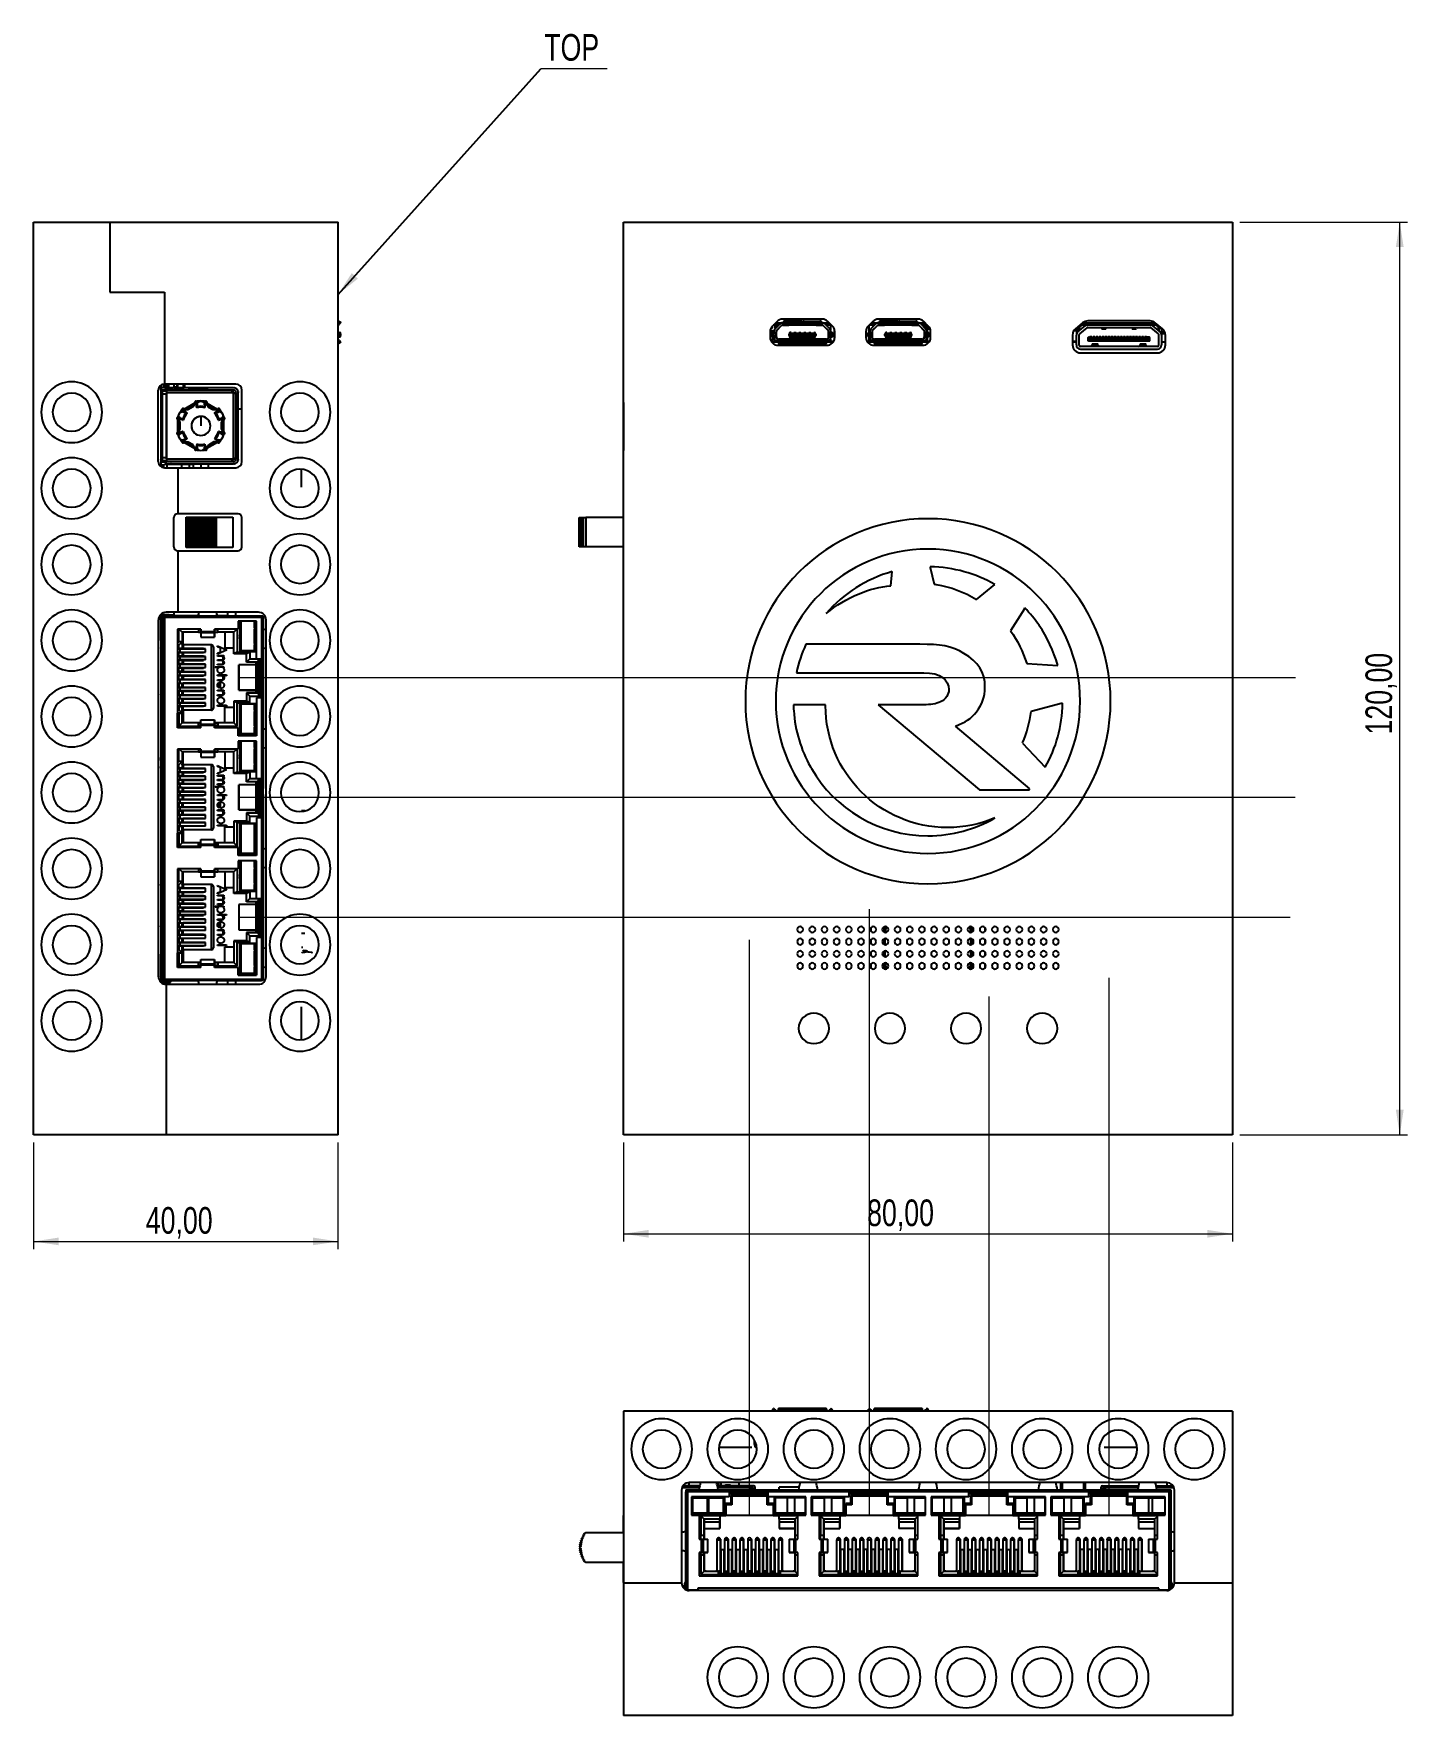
# Model space of a CAD drawing. Header units: millimetres. Extents: x 16 to 196, y 45 to 267.
import ezdxf

# ---------------------------------------------------------------- set-up
doc = ezdxf.new("R2010")
doc.units = ezdxf.units.MM
doc.styles.add('SLDTEXTSTYLE0', font='TXT', dxfattribs={"width": 0.75})
doc.dimstyles.new('SLDDIMSTYLE0', dxfattribs={"dimtxt": 3.5, "dimasz": 3.302, "dimexe": 0, "dimexo": 0.0625, "dimgap": 0.875, "dimtad": 1, "dimrnd": 1e-09, "dimzin": 12, "dimdsep": 46, "dimtxsty": 'SLDTEXTSTYLE0', "dimsah": 1, "dimcen": 0.09, "dimadec": 0, "dimazin": 3, "dimtfac": 1, "dimtofl": 0, "dimtmove": 0, "dimatfit": 3, "dimfxl": 1, "dimfrac": 2, "dimtolj": 1, "dimtzin": 12, "dimarcsym": 0})
doc.dimstyles.new('SLDDIMSTYLE1', dxfattribs={"dimtxt": 0.18, "dimasz": 3.302, "dimexe": 0, "dimexo": 0.0625, "dimgap": 0, "dimtad": 0, "dimtih": 1, "dimtoh": 1, "dimdec": 0, "dimrnd": 1e-09, "dimzin": 0, "dimdsep": 46, "dimtxsty": 'Standard', "dimsah": 1, "dimcen": 0.09, "dimadec": 0, "dimazin": 0, "dimtfac": 3.302, "dimtdec": 0, "dimtofl": 0, "dimtmove": 0, "dimatfit": 3, "dimfxl": 1, "dimfrac": 2, "dimtolj": 1, "dimtzin": 0, "dimarcsym": 0})

msp = doc.modelspace()

# ---------------------------------------------------------------- blocks, each defined once
blk = doc.blocks.new('_D')
at = {"color": 7, "linetype": 'Continuous', "lineweight": 0}
for p, q in [((15.93, 120.79), (15.93, 106.78)), ((55.93, 120.79), (55.93, 106.78)), ((15.93, 107.78), (55.93, 107.78))]:
    blk.add_line(p, q, dxfattribs=at)
at = {"color": 7, "linetype": 'Continuous', "lineweight": 18}
for points in [[(15.93, 107.78), (19.23, 107.28), (19.23, 108.29)], [(55.93, 107.78), (52.63, 108.29), (52.63, 107.28)]]:
    blk.add_solid(points, dxfattribs=at)
at = {"color": 7, "linetype": 'Continuous', "lineweight": 18, "insert": (30.67, 112.3), "char_height": 3.5, "attachment_point": 1, "style": 'SLDTEXTSTYLE0'}
blk.add_mtext('40,00', dxfattribs=at)
blk = doc.blocks.new('SW_NOTE_0')
at = {"color": 0, "linetype": 'Continuous', "lineweight": 0}
blk.add_line((8.72, 0), (0, 0), dxfattribs=at)
at = {"color": 0, "linetype": 'Continuous', "lineweight": 0, "insert": (0.44, 4.58), "char_height": 3.5, "attachment_point": 1, "style": 'SLDTEXTSTYLE0'}
blk.add_mtext('TOP', dxfattribs=at)
blk = doc.blocks.new('_D_1')
at = {"color": 7, "linetype": 'Continuous', "lineweight": 0}
for p, q in [((93.47, 120.79), (93.47, 107.79)), ((173.47, 120.79), (173.47, 107.79)), ((93.47, 108.79), (173.47, 108.79))]:
    blk.add_line(p, q, dxfattribs=at)
at = {"color": 7, "linetype": 'Continuous', "lineweight": 18}
for points in [[(93.47, 108.79), (96.77, 108.28), (96.77, 109.3)], [(173.47, 108.79), (170.17, 109.3), (170.17, 108.28)]]:
    blk.add_solid(points, dxfattribs=at)
at = {"color": 7, "linetype": 'Continuous', "lineweight": 18, "insert": (125.47, 113.3), "char_height": 3.5, "attachment_point": 1, "style": 'SLDTEXTSTYLE0'}
blk.add_mtext('80,00', dxfattribs=at)
blk = doc.blocks.new('_D_2')
at = {"color": 7, "linetype": 'Continuous', "lineweight": 0}
for p, q in [((174.47, 241.79), (196.47, 241.79)), ((195.47, 121.79), (195.47, 241.79)), ((174.47, 121.79), (196.47, 121.79))]:
    blk.add_line(p, q, dxfattribs=at)
at = {"color": 7, "linetype": 'Continuous', "lineweight": 18}
for points in [[(195.47, 241.79), (194.96, 238.49), (195.98, 238.49)], [(195.47, 121.79), (195.98, 125.09), (194.96, 125.09)]]:
    blk.add_solid(points, dxfattribs=at)
at = {"color": 7, "linetype": 'Continuous', "lineweight": 18, "insert": (190.96, 174.42), "char_height": 3.5, "attachment_point": 1, "rotation": 90, "style": 'SLDTEXTSTYLE0'}
blk.add_mtext('120,00', dxfattribs=at)

# ---------------------------------------------------------------- dimensions: what is measured, and where the dimension line sits
at = {"color": 7, "linetype": 'Continuous', "lineweight": 18}
dim = msp.add_linear_dim(base=(195.467, 241.788), p1=(173.467, 121.788), p2=(173.467, 241.788), angle=90, dimstyle='SLDDIMSTYLE0', dxfattribs=at)
dim.commit()
dim.dimension.update_dxf_attribs({"geometry": '_D_2', "text_midpoint": (195.467, 181.535), "dimtype": 160})
for base, p1, p2, picture, middle in [((55.932, 107.784), (15.932, 121.788), (55.932, 121.788), '_D', (36.49, 107.784)), ((173.467, 108.789), (93.467, 121.788), (173.467, 121.788), '_D_1', (131.29, 108.789))]:
    dim = msp.add_linear_dim(base=base, p1=p1, p2=p2, dimstyle='SLDDIMSTYLE0', dxfattribs=at)
    dim.commit()
    dim.dimension.update_dxf_attribs({"geometry": picture, "text_midpoint": middle, "dimtype": 160})

# ---------------------------------------------------------------- linework, layer by layer
at = {"color": 7, "linetype": 'Continuous', "lineweight": 25}
for p, q in [((15.932, 121.788), (15.932, 241.788)), ((15.932, 241.788), (25.932, 241.788)), ((25.932, 241.788), (25.932, 232.588)), ((25.932, 241.788), (55.932, 241.788)), ((55.932, 121.788), (55.932, 241.788)), ((93.467, 121.788), (93.467, 241.788)), ((93.467, 241.788), (173.467, 241.788)), ((173.467, 241.788), (173.467, 121.788)), ((25.932, 232.588), (33.108, 232.588)), ((33.108, 232.588), (33.108, 220.488)), ((56.048, 228.773), (56.282, 228.586)), ((56.157, 228.429), (56.084, 228.337)), ((112.842, 227.871), (112.842, 227.836)), ((112.842, 227.836), (113.042, 227.836)), ((113.628, 228.72), (113.025, 228.117)), ((113.042, 228.128), (113.042, 228.134)), ((113.042, 227.836), (113.042, 228.128)), ((113.264, 228.228), (113.136, 228.228)), ((113.84, 228.228), (113.264, 228.228)), ((113.342, 228.228), (113.342, 228.128)), ((113.542, 228.128), (113.342, 228.128)), ((113.342, 228.128), (113.342, 227.836)), ((113.342, 227.836), (113.448, 227.836)), ((113.979, 228.367), (113.375, 227.763)), ((113.436, 228.528), (114.368, 228.528)), ((113.542, 228.228), (113.542, 228.128)), ((113.542, 227.93), (113.542, 228.128)), ((113.587, 227.551), (114.191, 228.155)), ((114.193, 228.15), (113.592, 227.549)), ((113.872, 227.836), (113.879, 227.836)), ((113.964, 227.921), (113.964, 227.928)), ((114.368, 228.528), (114.464, 228.528)), ((114.464, 228.228), (114.368, 228.228)), ((114.37, 228.223), (115.174, 228.223)), ((119.564, 229.028), (114.371, 229.028)), ((114.464, 228.617), (114.464, 228.429)), ((114.464, 228.429), (114.464, 228.337)), ((116.954, 228.337), (114.464, 228.337)), ((114.464, 228.337), (114.464, 228.228)), ((116.954, 228.228), (114.464, 228.228)), ((114.664, 228.773), (114.664, 228.586)), ((116.754, 228.773), (114.664, 228.773)), ((116.754, 228.586), (114.664, 228.586)), ((115.039, 228.228), (115.039, 228.223)), ((115.174, 228.223), (115.174, 228.228)), ((116.754, 228.773), (116.754, 228.586)), ((116.954, 228.429), (116.954, 228.617)), ((116.954, 228.528), (116.974, 228.528)), ((116.954, 228.337), (116.954, 228.429)), ((116.954, 228.428), (116.974, 228.428)), ((116.954, 228.228), (116.954, 228.337)), ((116.974, 228.228), (116.954, 228.228)), ((116.974, 228.617), (116.974, 228.429)), ((116.974, 228.429), (116.974, 228.337)), ((119.464, 228.337), (116.974, 228.337)), ((116.974, 228.337), (116.974, 228.228)), ((119.464, 228.228), (116.974, 228.228)), ((117.174, 228.773), (119.264, 228.773)), ((117.174, 228.773), (117.174, 228.586)), ((119.264, 228.586), (117.174, 228.586)), ((118.754, 228.228), (118.754, 228.223)), ((118.754, 228.223), (119.559, 228.223)), ((118.889, 228.223), (118.889, 228.228)), ((119.264, 228.586), (119.264, 228.773)), ((119.464, 228.617), (119.464, 228.429)), ((119.464, 228.528), (119.561, 228.528)), ((119.464, 228.337), (119.464, 228.429)), ((119.464, 228.228), (119.464, 228.337)), ((119.561, 228.228), (119.464, 228.228)), ((119.561, 228.528), (120.499, 228.528)), ((120.336, 227.549), (119.735, 228.15)), ((119.737, 228.155), (120.341, 227.551)), ((120.553, 227.763), (119.95, 228.367)), ((119.964, 227.928), (119.964, 227.921)), ((120.664, 228.228), (120.088, 228.228)), ((120.153, 228.163), (120.153, 228.228)), ((120.153, 227.732), (120.153, 227.739)), ((120.91, 228.117), (120.306, 228.72)), ((120.653, 228.128), (120.653, 228.228)), ((120.653, 228.128), (120.653, 227.626)), ((120.799, 228.228), (120.664, 228.228)), ((121.153, 227.735), (121.153, 226.267)), ((126.228, 228.72), (125.625, 228.117)), ((125.864, 228.228), (125.733, 228.228)), ((125.733, 228.225), (125.733, 228.128)), ((125.733, 227.278), (125.733, 228.128)), ((126.44, 228.228), (125.864, 228.228)), ((126.579, 228.367), (125.975, 227.763)), ((126.036, 228.528), (126.968, 228.528)), ((126.187, 227.551), (126.791, 228.155)), ((126.793, 228.15), (126.192, 227.549)), ((126.233, 228.228), (126.233, 228.021)), ((126.564, 227.921), (126.564, 227.928)), ((126.968, 228.528), (127.064, 228.528)), ((127.064, 228.228), (126.968, 228.228)), ((126.97, 228.223), (127.774, 228.223)), ((132.164, 229.028), (126.971, 229.028)), ((127.064, 228.617), (127.064, 228.429)), ((127.064, 228.429), (127.064, 228.337)), ((129.554, 228.337), (127.064, 228.337)), ((127.064, 228.337), (127.064, 228.228)), ((129.554, 228.228), (127.064, 228.228)), ((127.264, 228.773), (127.264, 228.586)), ((129.354, 228.773), (127.264, 228.773)), ((129.354, 228.586), (127.264, 228.586)), ((127.639, 228.228), (127.639, 228.223)), ((127.773, 228.228), (127.773, 228.223)), ((127.774, 228.223), (127.774, 228.228)), ((129.354, 228.773), (129.354, 228.586)), ((129.554, 228.429), (129.554, 228.617)), ((129.554, 228.528), (129.574, 228.528)), ((129.554, 228.337), (129.554, 228.429)), ((129.554, 228.428), (129.574, 228.428)), ((129.554, 228.228), (129.554, 228.337)), ((129.574, 228.228), (129.554, 228.228)), ((129.574, 228.617), (129.574, 228.429)), ((129.574, 228.429), (129.574, 228.337)), ((132.064, 228.337), (129.574, 228.337)), ((129.574, 228.337), (129.574, 228.228)), ((132.064, 228.228), (129.574, 228.228)), ((129.774, 228.773), (131.864, 228.773)), ((129.774, 228.773), (129.774, 228.586)), ((131.864, 228.586), (129.774, 228.586)), ((131.354, 228.228), (131.354, 228.223)), ((131.354, 228.223), (132.159, 228.223)), ((131.489, 228.223), (131.489, 228.228)), ((131.864, 228.586), (131.864, 228.773)), ((132.064, 228.617), (132.064, 228.429)), ((132.064, 228.528), (132.161, 228.528)), ((132.064, 228.337), (132.064, 228.429)), ((132.064, 228.228), (132.064, 228.337)), ((132.161, 228.228), (132.064, 228.228)), ((132.161, 228.528), (133.099, 228.528)), ((132.936, 227.549), (132.335, 228.15)), ((132.337, 228.155), (132.941, 227.551)), ((133.153, 227.763), (132.55, 228.367)), ((132.564, 227.928), (132.564, 227.921)), ((132.648, 227.844), (132.648, 227.837)), ((133.264, 228.228), (132.688, 228.228)), ((132.69, 228.228), (132.69, 228.226)), ((132.759, 227.733), (132.752, 227.733)), ((133.19, 228.033), (132.883, 228.033)), ((133.51, 228.117), (132.906, 228.72)), ((133.188, 228.028), (133.059, 228.028)), ((133.548, 227.733), (133.181, 227.733)), ((133.183, 228.228), (133.183, 228.033)), ((133.433, 228.038), (133.188, 228.038)), ((133.433, 228.028), (133.188, 228.028)), ((133.19, 228.038), (133.19, 228.228)), ((133.399, 228.228), (133.264, 228.228)), ((133.353, 227.733), (133.353, 227.278)), ((133.433, 228.194), (133.433, 228.038)), ((133.433, 228.038), (133.433, 228.028)), ((133.585, 228.033), (133.433, 228.033)), ((133.548, 227.744), (133.548, 228.033)), ((133.548, 227.728), (133.548, 227.744)), ((133.548, 227.728), (133.756, 227.728)), ((153.791, 228.533), (152.843, 227.74)), ((152.949, 227.828), (152.964, 227.828)), ((152.964, 227.828), (152.964, 227.841)), ((153.314, 227.828), (152.964, 227.828)), ((152.964, 227.828), (152.964, 226.934)), ((153.161, 227.356), (154.109, 228.15)), ((153.314, 228.134), (153.314, 227.828)), ((153.314, 227.484), (153.314, 227.828)), ((153.314, 227.828), (153.364, 227.828)), ((153.714, 228.278), (153.364, 227.928)), ((153.364, 227.526), (153.364, 227.928)), ((154.333, 227.881), (153.386, 227.088)), ((153.714, 228.278), (154.462, 228.278)), ((153.785, 228.528), (163.35, 228.528)), ((154.017, 228.278), (154.017, 228.528)), ((154.117, 228.278), (154.117, 228.528)), ((154.173, 228.278), (154.173, 228.528)), ((154.264, 228.278), (154.264, 228.478)), ((154.864, 228.478), (154.264, 228.478)), ((154.462, 228.278), (162.666, 228.278)), ((154.462, 227.928), (162.666, 227.928)), ((162.669, 228.778), (154.465, 228.778)), ((154.757, 228.478), (154.757, 228.528)), ((154.864, 228.278), (154.864, 228.478)), ((155.002, 228.278), (155.002, 228.528)), ((155.157, 228.278), (155.157, 228.528)), ((155.402, 228.278), (155.402, 228.528)), ((155.557, 228.278), (155.557, 228.528)), ((155.802, 228.278), (155.802, 228.528)), ((155.895, 228.278), (155.895, 228.528)), ((155.895, 228.503), (155.896, 228.503)), ((155.896, 228.278), (155.896, 228.503)), ((155.957, 228.278), (155.957, 228.528)), ((156.202, 228.278), (156.202, 228.528)), ((156.213, 228.278), (156.213, 228.528)), ((156.239, 227.928), (156.297, 227.731)), ((156.831, 227.731), (156.297, 227.731)), ((156.299, 227.728), (156.829, 227.728)), ((156.357, 228.278), (156.357, 228.528)), ((156.602, 228.278), (156.602, 228.528)), ((156.678, 228.278), (156.678, 228.503)), ((156.678, 228.503), (156.679, 228.503)), ((156.679, 228.278), (156.679, 228.528)), ((156.757, 228.278), (156.757, 228.528)), ((156.831, 227.731), (156.889, 227.928)), ((157.002, 228.278), (157.002, 228.528)), ((157.157, 228.278), (157.157, 228.528)), ((157.402, 228.278), (157.402, 228.528)), ((157.557, 228.278), (157.557, 228.528)), ((157.802, 228.278), (157.802, 228.528)), ((157.957, 228.278), (157.957, 228.528)), ((158.202, 228.278), (158.202, 228.528)), ((158.357, 228.278), (158.357, 228.528)), ((158.602, 228.278), (158.602, 228.528)), ((158.757, 228.378), (158.602, 228.378)), ((158.757, 228.358), (158.602, 228.358)), ((158.757, 228.278), (158.757, 228.528)), ((159.002, 228.278), (159.002, 228.528)), ((159.002, 228.378), (159.097, 228.378)), ((159.157, 228.358), (159.002, 228.358)), ((159.097, 228.528), (159.097, 228.398)), ((159.097, 228.398), (159.157, 228.398)), ((159.097, 228.358), (159.097, 228.398)), ((159.157, 228.278), (159.157, 228.528)), ((159.402, 228.278), (159.402, 228.528)), ((159.402, 228.398), (159.497, 228.398)), ((159.557, 228.358), (159.402, 228.358)), ((159.497, 228.398), (159.497, 228.528)), ((159.497, 228.358), (159.497, 228.398)), ((159.497, 228.378), (159.557, 228.378)), ((159.557, 228.278), (159.557, 228.528)), ((159.802, 228.278), (159.802, 228.528)), ((159.957, 228.378), (159.802, 228.378)), ((159.957, 228.358), (159.802, 228.358)), ((159.957, 228.278), (159.957, 228.528)), ((160.202, 228.278), (160.202, 228.528)), ((160.297, 227.731), (160.239, 227.928)), ((160.357, 228.448), (160.287, 228.448)), ((160.831, 227.731), (160.297, 227.731)), ((160.299, 227.728), (160.829, 227.728)), ((160.357, 228.278), (160.357, 228.528)), ((160.602, 228.278), (160.602, 228.528)), ((160.757, 228.448), (160.602, 228.448)), ((160.757, 228.278), (160.757, 228.528)), ((160.889, 227.928), (160.831, 227.731)), ((161.002, 228.278), (161.002, 228.528)), ((161.157, 228.448), (161.002, 228.448)), ((161.157, 228.278), (161.157, 228.528)), ((161.402, 228.278), (161.402, 228.528)), ((161.557, 228.448), (161.402, 228.448)), ((161.557, 228.278), (161.557, 228.528)), ((161.802, 228.278), (161.802, 228.528)), ((161.937, 228.448), (161.802, 228.448)), ((161.957, 228.447), (161.937, 228.448)), ((161.957, 228.278), (161.957, 228.528)), ((162.202, 228.278), (162.202, 228.528)), ((162.264, 228.358), (162.202, 228.358)), ((162.264, 228.278), (162.264, 228.478)), ((162.864, 228.478), (162.264, 228.478)), ((162.666, 228.278), (163.414, 228.278)), ((163.743, 227.088), (162.795, 227.881)), ((162.797, 228.528), (162.797, 228.478)), ((162.864, 228.278), (162.864, 228.478)), ((163.197, 228.398), (162.864, 228.398)), ((163.553, 228.358), (162.864, 228.358)), ((163.967, 227.356), (163.02, 228.15)), ((163.197, 228.398), (163.197, 228.528)), ((163.197, 228.358), (163.197, 228.398)), ((164.291, 227.74), (163.344, 228.533)), ((163.414, 228.278), (163.764, 227.928)), ((163.814, 228.108), (163.584, 228.108)), ((163.764, 227.526), (163.764, 227.928)), ((163.814, 228.139), (163.814, 227.828)), ((163.814, 227.828), (164.164, 227.828)), ((163.814, 227.828), (163.814, 227.484)), ((164.164, 227.846), (164.164, 227.828)), ((164.164, 227.828), (164.164, 226.934)), ((55.932, 227.278), (56.155, 227.278)), ((55.932, 226.678), (56.155, 226.678)), ((56.282, 226.02), (56.048, 225.833)), ((56.051, 226.878), (56.051, 227.078)), ((56.282, 227.078), (56.051, 227.078)), ((56.051, 226.878), (56.282, 226.878)), ((56.084, 226.269), (56.157, 226.176)), ((56.282, 226.878), (56.282, 227.078)), ((112.717, 227.374), (112.717, 226.628)), ((112.717, 227.328), (113.214, 227.328)), ((113.217, 227.428), (112.719, 227.428)), ((112.905, 226.028), (113.08, 226.028)), ((112.905, 226.028), (113.764, 226.028)), ((113.764, 225.988), (112.935, 225.988)), ((113.166, 227.078), (112.974, 227.078)), ((112.974, 226.878), (112.974, 227.078)), ((112.974, 226.878), (113.166, 226.878)), ((113.033, 227.328), (113.033, 227.235)), ((113.033, 226.72), (113.033, 226.078)), ((113.533, 226.078), (113.033, 226.078)), ((113.033, 226.078), (113.083, 226.028)), ((113.128, 227.278), (113.32, 227.278)), ((113.128, 226.678), (113.32, 226.678)), ((113.166, 226.878), (113.166, 227.078)), ((113.214, 227.278), (113.214, 227.374)), ((113.214, 226.628), (113.214, 226.678)), ((113.32, 227.278), (113.409, 227.278)), ((113.32, 226.678), (113.409, 226.678)), ((113.409, 227.278), (113.409, 226.678)), ((113.409, 227.278), (113.514, 227.278)), ((113.409, 226.678), (113.514, 226.678)), ((113.514, 227.374), (113.514, 227.278)), ((113.514, 227.328), (113.519, 227.328)), ((113.514, 226.678), (113.514, 227.278)), ((113.514, 226.678), (113.514, 226.628)), ((113.519, 227.372), (113.519, 226.733)), ((113.525, 227.428), (113.52, 227.428)), ((113.533, 226.532), (113.533, 226.635)), ((113.533, 226.078), (113.533, 226.129)), ((113.554, 226.028), (113.533, 226.078)), ((113.764, 226.378), (120.164, 226.378)), ((113.764, 226.378), (113.764, 226.269)), ((113.764, 226.269), (113.764, 226.176)), ((120.164, 226.269), (113.764, 226.269)), ((113.764, 226.176), (113.764, 225.989)), ((113.767, 225.578), (120.167, 225.578)), ((116.454, 226.383), (113.869, 226.383)), ((119.964, 226.02), (113.964, 226.02)), ((113.964, 226.02), (113.964, 225.833)), ((119.964, 225.833), (113.964, 225.833)), ((115.206, 226.383), (115.199, 226.378)), ((115.414, 227.058), (115.214, 227.058)), ((115.214, 226.858), (115.214, 227.058)), ((115.214, 226.858), (115.414, 226.858)), ((115.414, 227.258), (115.414, 227.058)), ((115.479, 227.258), (115.414, 227.258)), ((115.414, 227.058), (115.414, 226.858)), ((115.479, 227.058), (115.414, 227.058)), ((115.414, 226.858), (115.414, 226.658)), ((118.514, 226.858), (115.414, 226.858)), ((118.514, 226.658), (115.414, 226.658)), ((115.479, 227.058), (115.479, 227.258)), ((115.849, 227.138), (115.479, 227.138)), ((115.479, 227.038), (115.479, 227.058)), ((115.849, 227.038), (115.479, 227.038)), ((115.573, 226.383), (115.573, 226.378)), ((115.754, 226.378), (115.754, 226.383)), ((115.849, 227.258), (116.129, 227.258)), ((115.849, 227.058), (115.849, 227.258)), ((116.129, 227.058), (115.849, 227.058)), ((115.849, 227.038), (115.849, 227.058)), ((116.129, 227.058), (116.129, 227.258)), ((116.499, 227.138), (116.129, 227.138)), ((116.129, 227.038), (116.129, 227.058)), ((116.499, 227.038), (116.129, 227.038)), ((116.454, 226.658), (116.454, 226.383)), ((116.554, 226.383), (116.454, 226.383)), ((116.499, 227.258), (116.779, 227.258)), ((116.499, 227.058), (116.499, 227.258)), ((116.779, 227.058), (116.499, 227.058)), ((116.499, 227.038), (116.499, 227.058)), ((116.554, 226.53), (116.554, 226.658)), ((117.374, 226.578), (116.554, 226.578)), ((116.554, 226.378), (116.554, 226.53)), ((116.779, 227.058), (116.779, 227.258)), ((117.149, 227.138), (116.779, 227.138)), ((116.779, 227.038), (116.779, 227.058)), ((117.149, 227.038), (116.779, 227.038)), ((116.804, 226.578), (116.804, 226.658)), ((117.124, 226.658), (117.124, 226.578)), ((117.149, 227.258), (117.429, 227.258)), ((117.149, 227.058), (117.149, 227.258)), ((117.429, 227.058), (117.149, 227.058)), ((117.149, 227.038), (117.149, 227.058)), ((117.374, 226.658), (117.374, 226.53)), ((117.374, 226.378), (117.374, 226.53)), ((117.474, 226.383), (117.374, 226.383)), ((117.429, 227.058), (117.429, 227.258)), ((117.799, 227.138), (117.429, 227.138)), ((117.429, 227.038), (117.429, 227.058)), ((117.799, 227.038), (117.429, 227.038)), ((117.474, 226.383), (117.474, 226.658)), ((120.059, 226.383), (117.474, 226.383)), ((117.799, 227.258), (118.079, 227.258)), ((117.799, 227.058), (117.799, 227.258)), ((118.079, 227.058), (117.799, 227.058)), ((117.799, 227.038), (117.799, 227.058)), ((118.079, 227.058), (118.079, 227.258)), ((118.449, 227.138), (118.079, 227.138)), ((118.079, 227.038), (118.079, 227.058)), ((118.449, 227.038), (118.079, 227.038)), ((118.174, 226.383), (118.174, 226.378)), ((118.449, 227.258), (118.514, 227.258)), ((118.449, 227.058), (118.449, 227.258)), ((118.514, 227.058), (118.449, 227.058)), ((118.449, 227.038), (118.449, 227.058)), ((118.514, 227.058), (118.514, 227.258)), ((118.714, 227.058), (118.514, 227.058)), ((118.514, 226.858), (118.514, 227.058)), ((118.514, 226.858), (118.714, 226.858)), ((118.514, 226.658), (118.514, 226.858)), ((118.613, 226.378), (118.613, 226.383)), ((118.714, 227.058), (118.714, 226.858)), ((118.73, 226.378), (118.722, 226.383)), ((119.964, 225.833), (119.964, 226.02)), ((120.153, 226.378), (120.153, 226.396)), ((120.164, 226.269), (120.164, 226.378)), ((120.164, 226.269), (120.164, 226.176)), ((120.164, 225.989), (120.164, 226.176)), ((120.164, 226.028), (121.029, 226.028)), ((121, 225.988), (120.164, 225.988)), ((120.409, 226.733), (120.409, 227.372)), ((120.414, 227.278), (120.414, 227.374)), ((120.414, 227.278), (120.414, 226.678)), ((120.519, 227.278), (120.414, 227.278)), ((120.414, 226.678), (120.519, 226.678)), ((120.414, 226.628), (120.414, 226.678)), ((120.519, 226.678), (120.519, 227.278)), ((120.609, 227.278), (120.519, 227.278)), ((120.519, 226.678), (120.609, 226.678)), ((120.603, 226.028), (120.653, 226.078)), ((120.607, 226.028), (120.7, 226.028)), ((120.609, 227.278), (120.8, 227.278)), ((120.609, 226.678), (120.8, 226.678)), ((120.653, 226.376), (120.653, 226.078)), ((120.653, 226.078), (120.703, 226.028)), ((120.714, 227.374), (120.714, 227.278)), ((120.714, 226.628), (120.714, 226.678)), ((120.954, 227.078), (120.763, 227.078)), ((120.763, 226.878), (120.763, 227.078)), ((120.954, 226.878), (120.763, 226.878)), ((120.954, 227.078), (120.954, 226.878)), ((121.217, 226.628), (121.217, 227.374)), ((125.317, 227.374), (125.317, 226.628)), ((125.505, 226.028), (126.364, 226.028)), ((126.364, 225.988), (125.535, 225.988)), ((125.766, 227.078), (125.574, 227.078)), ((125.574, 226.878), (125.574, 227.078)), ((125.574, 226.878), (125.766, 226.878)), ((125.683, 226.028), (125.733, 226.078)), ((125.687, 226.028), (125.78, 226.028)), ((125.728, 227.278), (125.92, 227.278)), ((125.728, 226.678), (125.92, 226.678)), ((125.733, 226.078), (125.733, 226.678)), ((126.233, 226.078), (125.733, 226.078)), ((125.733, 226.078), (125.783, 226.028)), ((125.766, 226.878), (125.766, 227.078)), ((125.814, 227.278), (125.814, 227.374)), ((125.814, 226.628), (125.814, 226.678)), ((125.92, 227.278), (126.009, 227.278)), ((125.92, 226.678), (126.009, 226.678)), ((126.009, 227.278), (126.009, 226.678)), ((126.009, 227.278), (126.114, 227.278)), ((126.009, 226.678), (126.114, 226.678)), ((126.114, 227.374), (126.114, 227.278)), ((126.114, 226.678), (126.114, 227.278)), ((126.114, 226.678), (126.114, 226.628)), ((126.119, 227.372), (126.119, 226.733)), ((126.233, 227.597), (126.233, 227.59)), ((126.233, 226.474), (126.233, 226.415)), ((126.233, 226.094), (126.233, 226.078)), ((126.254, 226.028), (126.233, 226.078)), ((126.364, 226.378), (132.764, 226.378)), ((126.364, 226.378), (126.364, 226.269)), ((126.364, 226.269), (126.364, 226.176)), ((132.764, 226.269), (126.364, 226.269)), ((126.364, 226.176), (126.364, 225.989)), ((126.367, 225.578), (132.767, 225.578)), ((129.054, 226.383), (126.469, 226.383)), ((132.564, 226.02), (126.564, 226.02)), ((126.564, 226.02), (126.564, 225.833)), ((132.564, 225.833), (126.564, 225.833)), ((127.806, 226.383), (127.799, 226.378)), ((128.014, 227.058), (127.814, 227.058)), ((127.814, 226.858), (127.814, 227.058)), ((127.814, 226.858), (128.014, 226.858)), ((128.014, 227.258), (128.014, 227.058)), ((128.079, 227.258), (128.014, 227.258)), ((128.014, 227.058), (128.014, 226.858)), ((128.079, 227.058), (128.014, 227.058)), ((131.114, 226.858), (128.014, 226.858)), ((128.014, 226.858), (128.014, 226.658)), ((131.114, 226.658), (128.014, 226.658)), ((128.079, 227.058), (128.079, 227.258)), ((128.449, 227.138), (128.079, 227.138)), ((128.079, 227.038), (128.079, 227.058)), ((128.449, 227.038), (128.079, 227.038)), ((128.273, 226.383), (128.273, 226.378)), ((128.354, 226.378), (128.354, 226.383)), ((128.449, 227.258), (128.729, 227.258)), ((128.449, 227.058), (128.449, 227.258)), ((128.729, 227.058), (128.449, 227.058)), ((128.449, 227.038), (128.449, 227.058)), ((128.729, 227.058), (128.729, 227.258)), ((129.099, 227.138), (128.729, 227.138)), ((128.729, 227.038), (128.729, 227.058)), ((129.099, 227.038), (128.729, 227.038)), ((129.054, 226.658), (129.054, 226.383)), ((129.154, 226.383), (129.054, 226.383)), ((129.099, 227.258), (129.379, 227.258)), ((129.099, 227.058), (129.099, 227.258)), ((129.099, 227.038), (129.099, 227.058)), ((129.379, 227.058), (129.099, 227.058)), ((129.154, 226.53), (129.154, 226.658)), ((129.974, 226.578), (129.154, 226.578)), ((129.154, 226.378), (129.154, 226.53)), ((129.379, 227.058), (129.379, 227.258)), ((129.749, 227.138), (129.379, 227.138)), ((129.379, 227.038), (129.379, 227.058)), ((129.749, 227.038), (129.379, 227.038)), ((129.404, 226.578), (129.404, 226.658)), ((129.724, 226.658), (129.724, 226.578)), ((129.749, 227.258), (130.029, 227.258)), ((129.749, 227.058), (129.749, 227.258)), ((129.749, 227.038), (129.749, 227.058)), ((130.029, 227.058), (129.749, 227.058)), ((129.974, 226.658), (129.974, 226.53)), ((129.974, 226.378), (129.974, 226.53)), ((130.074, 226.383), (129.974, 226.383)), ((130.029, 227.058), (130.029, 227.258)), ((130.399, 227.138), (130.029, 227.138)), ((130.029, 227.038), (130.029, 227.058)), ((130.399, 227.038), (130.029, 227.038)), ((130.074, 226.383), (130.074, 226.658)), ((132.659, 226.383), (130.074, 226.383)), ((130.399, 227.258), (130.679, 227.258)), ((130.399, 227.058), (130.399, 227.258)), ((130.399, 227.038), (130.399, 227.058)), ((130.679, 227.058), (130.399, 227.058)), ((130.679, 227.058), (130.679, 227.258)), ((131.049, 227.138), (130.679, 227.138)), ((130.679, 227.038), (130.679, 227.058)), ((131.049, 227.038), (130.679, 227.038)), ((130.774, 226.383), (130.774, 226.378)), ((130.813, 226.383), (130.813, 226.378)), ((131.049, 227.258), (131.114, 227.258)), ((131.049, 227.058), (131.049, 227.258)), ((131.049, 227.038), (131.049, 227.058)), ((131.114, 227.058), (131.049, 227.058)), ((131.114, 227.058), (131.114, 227.258)), ((131.314, 227.058), (131.114, 227.058)), ((131.114, 226.858), (131.114, 227.058)), ((131.114, 226.658), (131.114, 226.858)), ((131.114, 226.858), (131.314, 226.858)), ((131.313, 226.383), (131.313, 226.378)), ((131.314, 227.058), (131.314, 226.858)), ((131.33, 226.378), (131.322, 226.383)), ((132.564, 225.833), (132.564, 226.02)), ((132.764, 226.269), (132.764, 226.378)), ((132.764, 226.269), (132.764, 226.176)), ((132.764, 225.989), (132.764, 226.176)), ((132.764, 226.028), (133.629, 226.028)), ((133.6, 225.988), (132.764, 225.988)), ((132.853, 226.078), (132.832, 226.028)), ((132.853, 227.639), (132.853, 227.632)), ((132.853, 226.442), (132.853, 226.394)), ((132.853, 226.085), (132.853, 226.078)), ((132.853, 226.078), (133.353, 226.078)), ((133.009, 226.733), (133.009, 227.372)), ((133.014, 227.278), (133.014, 227.374)), ((133.014, 227.278), (133.014, 226.678)), ((133.119, 227.278), (133.014, 227.278)), ((133.014, 226.678), (133.119, 226.678)), ((133.014, 226.628), (133.014, 226.678)), ((133.119, 226.678), (133.119, 227.278)), ((133.209, 227.278), (133.119, 227.278)), ((133.119, 226.678), (133.209, 226.678)), ((133.209, 227.278), (133.4, 227.278)), ((133.209, 226.678), (133.4, 226.678)), ((133.353, 226.078), (133.303, 226.028)), ((133.307, 226.028), (133.4, 226.028)), ((133.314, 227.374), (133.314, 227.278)), ((133.314, 226.628), (133.314, 226.678)), ((133.353, 226.678), (133.353, 226.078)), ((133.353, 226.078), (133.403, 226.028)), ((133.363, 226.878), (133.363, 227.078)), ((133.554, 227.078), (133.363, 227.078)), ((133.554, 226.878), (133.363, 226.878)), ((133.554, 227.078), (133.554, 226.878)), ((133.817, 226.628), (133.817, 227.374)), ((152.467, 226.934), (152.467, 225.628)), ((152.467, 226.028), (152.964, 226.028)), ((152.964, 225.988), (152.467, 225.988)), ((152.651, 227.528), (152.964, 227.528)), ((152.964, 227.678), (152.776, 227.678)), ((152.964, 225.628), (152.964, 226.934)), ((153.364, 227.678), (153.314, 227.678)), ((153.314, 227.528), (153.364, 227.528)), ((153.314, 226.934), (153.314, 225.628)), ((154.514, 226.618), (154.564, 226.668)), ((154.514, 226.178), (154.514, 226.618)), ((154.605, 226.618), (154.514, 226.618)), ((154.605, 226.178), (154.514, 226.178)), ((154.564, 226.128), (154.514, 226.178)), ((154.564, 226.668), (154.655, 226.668)), ((154.655, 226.128), (154.564, 226.128)), ((154.605, 226.178), (154.605, 226.618)), ((154.605, 226.618), (154.605, 226.618)), ((154.605, 226.178), (154.605, 226.178)), ((154.636, 226.131), (154.655, 226.128)), ((154.655, 226.668), (154.637, 226.664)), ((154.655, 226.668), (154.742, 226.668)), ((162.473, 226.128), (154.655, 226.128)), ((154.742, 226.588), (154.742, 226.668)), ((155.017, 226.588), (154.742, 226.588)), ((154.755, 226.518), (154.755, 226.278)), ((154.755, 226.518), (154.944, 226.518)), ((154.944, 226.278), (154.755, 226.278)), ((154.757, 226.588), (154.757, 226.708)), ((155.002, 226.708), (154.757, 226.708)), ((154.999, 225.502), (154.839, 225.428)), ((154.944, 226.278), (154.944, 226.518)), ((154.944, 226.518), (154.974, 226.518)), ((154.974, 226.278), (154.944, 226.278)), ((162.373, 226.518), (154.974, 226.518)), ((154.974, 226.518), (154.974, 226.319)), ((154.974, 226.319), (155.004, 226.354)), ((155.004, 226.314), (154.974, 226.278)), ((162.373, 226.278), (154.974, 226.278)), ((155.829, 225.502), (154.999, 225.502)), ((155.002, 226.588), (155.002, 226.708)), ((155.004, 226.354), (155.004, 226.314)), ((155.017, 226.668), (155.017, 226.588)), ((155.017, 226.668), (155.142, 226.668)), ((155.021, 225.576), (155.807, 225.576)), ((155.087, 225.778), (155.741, 225.778)), ((155.142, 226.588), (155.142, 226.668)), ((155.417, 226.588), (155.142, 226.588)), ((155.157, 226.588), (155.157, 226.708)), ((155.402, 226.708), (155.157, 226.708)), ((155.402, 226.588), (155.402, 226.708)), ((155.417, 226.668), (155.417, 226.588)), ((155.417, 226.668), (155.542, 226.668)), ((155.542, 226.588), (155.542, 226.668)), ((155.817, 226.588), (155.542, 226.588)), ((155.557, 226.588), (155.557, 226.708)), ((155.802, 226.708), (155.557, 226.708)), ((155.802, 226.588), (155.802, 226.708)), ((155.817, 226.668), (155.817, 226.588)), ((155.817, 226.668), (155.942, 226.668)), ((155.989, 225.428), (155.829, 225.502)), ((155.942, 226.588), (155.942, 226.668)), ((156.217, 226.588), (155.942, 226.588)), ((155.957, 226.588), (155.957, 226.708)), ((156.202, 226.708), (155.957, 226.708)), ((156.202, 226.588), (156.202, 226.708)), ((156.217, 226.668), (156.217, 226.588)), ((156.217, 226.668), (156.342, 226.668)), ((156.342, 226.588), (156.342, 226.668)), ((156.617, 226.588), (156.342, 226.588)), ((156.602, 226.708), (156.357, 226.708)), ((156.357, 226.588), (156.357, 226.708)), ((156.602, 226.588), (156.602, 226.708)), ((156.617, 226.668), (156.617, 226.588)), ((156.617, 226.668), (156.742, 226.668)), ((156.742, 226.588), (156.742, 226.668)), ((157.017, 226.588), (156.742, 226.588)), ((157.002, 226.708), (156.757, 226.708)), ((156.757, 226.588), (156.757, 226.708)), ((157.002, 226.588), (157.002, 226.708)), ((157.017, 226.668), (157.017, 226.588)), ((157.017, 226.668), (157.142, 226.668)), ((157.142, 226.588), (157.142, 226.668)), ((157.417, 226.588), (157.142, 226.588)), ((157.157, 226.588), (157.157, 226.708)), ((157.402, 226.708), (157.157, 226.708)), ((157.402, 226.588), (157.402, 226.708)), ((157.417, 226.668), (157.417, 226.588)), ((157.417, 226.668), (157.542, 226.668)), ((157.542, 226.588), (157.542, 226.668)), ((157.817, 226.588), (157.542, 226.588)), ((157.802, 226.708), (157.557, 226.708)), ((157.557, 226.588), (157.557, 226.708)), ((157.802, 226.588), (157.802, 226.708)), ((157.817, 226.668), (157.817, 226.588)), ((157.817, 226.668), (157.942, 226.668)), ((157.942, 226.588), (157.942, 226.668)), ((158.217, 226.588), (157.942, 226.588)), ((158.202, 226.708), (157.957, 226.708)), ((157.957, 226.588), (157.957, 226.708)), ((158.202, 226.588), (158.202, 226.708)), ((158.217, 226.668), (158.217, 226.588)), ((158.217, 226.668), (158.342, 226.668)), ((158.342, 226.588), (158.342, 226.668)), ((158.617, 226.588), (158.342, 226.588)), ((158.602, 226.708), (158.357, 226.708)), ((158.357, 226.588), (158.357, 226.708)), ((158.602, 226.588), (158.602, 226.708)), ((158.617, 226.668), (158.617, 226.588)), ((158.617, 226.668), (158.742, 226.668)), ((158.742, 226.588), (158.742, 226.668)), ((159.017, 226.588), (158.742, 226.588)), ((159.002, 226.708), (158.757, 226.708)), ((158.757, 226.588), (158.757, 226.708)), ((159.002, 226.588), (159.002, 226.708)), ((159.017, 226.668), (159.017, 226.588)), ((159.017, 226.668), (159.142, 226.668)), ((159.142, 226.588), (159.142, 226.668)), ((159.417, 226.588), (159.142, 226.588)), ((159.402, 226.708), (159.157, 226.708)), ((159.157, 226.588), (159.157, 226.708)), ((159.402, 226.588), (159.402, 226.708)), ((159.417, 226.668), (159.417, 226.588)), ((159.417, 226.668), (159.542, 226.668)), ((159.542, 226.588), (159.542, 226.668)), ((159.817, 226.588), (159.542, 226.588)), ((159.557, 226.588), (159.557, 226.708)), ((159.802, 226.708), (159.557, 226.708)), ((159.802, 226.588), (159.802, 226.708)), ((159.817, 226.668), (159.817, 226.588)), ((159.817, 226.668), (159.942, 226.668)), ((159.942, 226.588), (159.942, 226.668)), ((160.217, 226.588), (159.942, 226.588)), ((159.957, 226.588), (159.957, 226.708)), ((160.202, 226.708), (159.957, 226.708)), ((160.202, 226.588), (160.202, 226.708)), ((160.217, 226.668), (160.217, 226.588)), ((160.217, 226.668), (160.342, 226.668)), ((160.342, 226.588), (160.342, 226.668)), ((160.617, 226.588), (160.342, 226.588)), ((160.602, 226.708), (160.357, 226.708)), ((160.357, 226.588), (160.357, 226.708)), ((160.602, 226.588), (160.602, 226.708)), ((160.617, 226.668), (160.617, 226.588)), ((160.617, 226.668), (160.742, 226.668)), ((160.742, 226.588), (160.742, 226.668)), ((161.017, 226.588), (160.742, 226.588)), ((160.757, 226.588), (160.757, 226.708)), ((161.002, 226.708), (160.757, 226.708)), ((161.002, 226.588), (161.002, 226.708)), ((161.017, 226.668), (161.017, 226.588)), ((161.017, 226.668), (161.142, 226.668)), ((161.139, 225.428), (161.299, 225.502)), ((161.142, 226.588), (161.142, 226.668)), ((161.417, 226.588), (161.142, 226.588)), ((161.157, 226.588), (161.157, 226.708)), ((161.402, 226.708), (161.157, 226.708)), ((161.299, 225.502), (162.129, 225.502)), ((161.321, 225.576), (162.107, 225.576)), ((161.387, 225.778), (162.041, 225.778)), ((161.402, 226.588), (161.402, 226.708)), ((161.417, 226.668), (161.417, 226.588)), ((161.417, 226.668), (161.542, 226.668)), ((161.542, 226.588), (161.542, 226.668)), ((161.817, 226.588), (161.542, 226.588)), ((161.557, 226.708), (161.557, 226.588)), ((161.802, 226.708), (161.557, 226.708)), ((161.802, 226.588), (161.802, 226.708)), ((161.817, 226.668), (161.817, 226.588)), ((161.817, 226.668), (161.942, 226.668)), ((161.942, 226.588), (161.942, 226.668)), ((162.217, 226.588), (161.942, 226.588)), ((162.202, 226.708), (161.957, 226.708)), ((161.957, 226.588), (161.957, 226.708)), ((162.129, 225.502), (162.289, 225.428)), ((162.202, 226.588), (162.202, 226.708)), ((162.217, 226.668), (162.217, 226.588)), ((162.473, 226.668), (162.217, 226.668)), ((162.373, 226.278), (162.373, 226.518)), ((162.492, 226.664), (162.473, 226.668)), ((162.564, 226.668), (162.473, 226.668)), ((162.473, 226.128), (162.492, 226.131)), ((162.564, 226.128), (162.473, 226.128)), ((162.523, 226.618), (162.523, 226.178)), ((162.523, 226.618), (162.523, 226.618)), ((162.614, 226.618), (162.523, 226.618)), ((162.614, 226.178), (162.523, 226.178)), ((162.523, 226.178), (162.523, 226.178)), ((162.614, 226.618), (162.564, 226.668)), ((162.564, 226.128), (162.614, 226.178)), ((162.614, 226.178), (162.614, 226.618)), ((163.814, 225.628), (163.814, 226.934)), ((164.653, 227.108), (164.164, 227.108)), ((164.164, 226.934), (164.164, 225.628)), ((164.667, 225.988), (164.164, 225.988)), ((164.667, 225.628), (164.667, 226.934)), ((163.614, 225.428), (153.514, 225.428)), ((153.514, 225.078), (163.614, 225.078)), ((153.517, 224.578), (163.617, 224.578)), ((32.308, 210.288), (32.308, 219.688)), ((32.642, 220.339), (32.642, 209.637)), ((32.642, 220.106), (33.981, 219.989)), ((33.352, 219.743), (32.642, 219.805)), ((32.807, 219.688), (32.642, 219.688)), ((32.642, 219.438), (32.692, 219.438)), ((32.692, 218.963), (32.642, 218.963)), ((32.692, 219.688), (32.692, 219.801)), ((32.807, 219.638), (32.692, 219.638)), ((32.692, 219.638), (32.692, 218.588)), ((32.692, 219.638), (32.692, 219.438)), ((32.692, 219.438), (32.692, 218.788)), ((32.742, 219.408), (32.772, 219.408)), ((32.742, 218.268), (32.742, 219.408)), ((32.772, 219.438), (32.772, 219.408)), ((32.772, 219.438), (32.807, 219.438)), ((32.772, 219.408), (32.772, 218.268)), ((32.792, 219.702), (32.792, 219.792)), ((32.807, 219.7), (32.792, 219.702)), ((32.807, 219.638), (32.807, 219.791)), ((32.807, 218.488), (32.807, 219.638)), ((32.807, 219.338), (32.807, 219.638)), ((33.397, 219.638), (32.807, 219.638)), ((32.807, 219.538), (32.807, 219.338)), ((32.807, 219.138), (32.807, 219.538)), ((33.397, 219.538), (32.807, 219.538)), ((32.807, 219.138), (32.807, 210.838)), ((33.397, 219.138), (32.807, 219.138)), ((33.042, 220.485), (33.042, 220.071)), ((33.052, 220.452), (33.042, 220.452)), ((33.052, 220.447), (33.042, 220.447)), ((33.052, 220.426), (33.042, 220.426)), ((33.052, 220.373), (33.042, 220.373)), ((33.052, 220.301), (33.042, 220.301)), ((33.052, 220.241), (33.042, 220.241)), ((33.052, 220.426), (33.052, 220.447)), ((33.052, 220.373), (33.052, 220.426)), ((33.052, 220.347), (33.052, 220.364)), ((33.052, 220.323), (33.052, 220.347)), ((33.216, 220.336), (33.052, 220.336)), ((33.134, 220.336), (33.052, 220.336)), ((42.508, 220.488), (33.108, 220.488)), ((33.192, 220.336), (33.134, 220.336)), ((33.392, 220.336), (33.192, 220.336)), ((33.392, 220.336), (33.216, 220.336)), ((42.207, 219.988), (33.307, 219.988)), ((33.307, 219.988), (33.307, 219.988)), ((33.307, 219.988), (33.607, 219.988)), ((33.307, 219.788), (33.307, 219.988)), ((33.307, 219.788), (33.307, 219.988)), ((33.407, 219.688), (33.307, 219.788)), ((33.307, 219.788), (33.307, 219.788)), ((33.392, 220.041), (33.392, 220.336)), ((33.397, 219.663), (41.997, 219.663)), ((33.397, 219.663), (33.397, 219.313)), ((33.397, 219.663), (33.397, 219.563)), ((33.397, 219.663), (33.597, 219.663)), ((33.397, 219.563), (33.397, 219.313)), ((42.172, 219.313), (33.397, 219.313)), ((33.397, 210.663), (33.397, 219.313)), ((33.397, 219.313), (33.397, 219.138)), ((33.397, 219.138), (33.397, 210.838)), ((42.207, 219.688), (33.407, 219.688)), ((33.442, 220.488), (33.442, 220.036)), ((35.026, 219.663), (33.597, 219.663)), ((33.607, 219.988), (34.007, 219.988)), ((33.692, 220.014), (33.692, 220.488)), ((33.759, 219.688), (33.734, 219.663)), ((36.277, 219.988), (34.007, 219.988)), ((34.007, 219.988), (34.307, 219.988)), ((34.007, 219.988), (34.307, 219.988)), ((34.307, 219.988), (34.007, 219.988)), ((34.307, 219.688), (34.007, 219.688)), ((34.051, 219.663), (34.028, 219.688)), ((34.307, 219.988), (34.307, 219.988)), ((34.342, 220.488), (34.342, 219.988)), ((34.792, 220.088), (34.342, 220.088)), ((35.397, 219.663), (34.396, 219.663)), ((34.396, 219.663), (35.026, 219.663)), ((34.407, 219.988), (34.507, 219.988)), ((34.507, 219.988), (34.407, 219.988)), ((34.507, 219.988), (35.607, 219.988)), ((34.842, 220.138), (34.792, 220.138)), ((34.792, 220.088), (34.792, 220.138)), ((34.842, 220.488), (34.842, 220.138)), ((35.026, 219.663), (34.949, 219.688)), ((35.273, 219.688), (35.305, 219.678)), ((35.305, 219.678), (35.273, 219.688)), ((41.797, 219.663), (35.397, 219.663)), ((35.607, 219.988), (35.707, 219.988)), ((35.707, 219.988), (35.607, 219.988)), ((35.742, 220.488), (35.742, 219.988)), ((35.743, 220.488), (35.743, 219.988)), ((36.257, 219.988), (36.519, 219.988)), ((36.277, 219.988), (36.257, 219.988)), ((36.277, 219.688), (36.277, 219.663)), ((36.277, 219.688), (36.277, 219.663)), ((36.519, 219.988), (36.743, 219.988)), ((40.064, 219.663), (36.563, 219.663)), ((36.564, 219.663), (40.064, 219.663)), ((36.743, 219.988), (38.557, 219.988)), ((38.557, 219.988), (37.127, 219.988)), ((42.207, 219.988), (37.127, 219.988)), ((38.576, 219.663), (38.464, 219.688)), ((38.464, 219.688), (38.576, 219.663)), ((38.557, 219.988), (38.857, 219.988)), ((38.857, 219.988), (38.557, 219.988)), ((38.682, 219.663), (38.682, 219.688)), ((38.682, 219.663), (38.682, 219.688)), ((41.997, 219.663), (41.797, 219.663)), ((41.997, 219.62), (41.997, 219.663)), ((42.18, 219.421), (42.125, 219.365)), ((42.197, 210.732), (42.197, 219.3)), ((42.207, 219.988), (42.207, 219.988)), ((42.317, 219.978), (42.307, 219.988)), ((42.377, 219.266), (42.317, 219.266)), ((42.497, 219.266), (42.377, 219.266)), ((42.397, 219.266), (42.377, 219.266)), ((42.397, 219.266), (42.497, 219.266)), ((42.497, 210.766), (42.497, 219.266)), ((42.507, 210.588), (42.507, 219.388)), ((42.507, 219.388), (42.507, 210.588)), ((42.807, 219.488), (42.797, 219.498)), ((42.807, 219.488), (42.807, 219.388)), ((42.807, 210.588), (42.807, 219.388)), ((43.308, 210.288), (43.308, 219.688)), ((93.467, 219.323), (93.467, 219.313)), ((93.467, 210.663), (93.467, 219.313)), ((93.467, 219.3), (93.467, 219.313)), ((93.467, 210.732), (93.467, 219.3)), ((32.642, 218.855), (32.692, 218.855)), ((32.642, 218.788), (32.692, 218.788)), ((32.742, 218.538), (32.642, 218.538)), ((32.692, 218.588), (32.692, 218.788)), ((32.742, 218.588), (32.692, 218.588)), ((32.742, 218.168), (32.742, 218.268)), ((32.742, 218.268), (32.772, 218.268)), ((32.742, 218.168), (32.772, 218.168)), ((32.772, 218.238), (32.772, 218.268)), ((32.807, 218.238), (32.772, 218.238)), ((32.772, 218.138), (32.772, 218.168)), ((32.807, 218.138), (32.772, 218.138)), ((32.807, 218.488), (32.807, 215.663)), ((35.379, 216.96), (35.545, 216.852)), ((35.651, 217.056), (35.603, 217.099)), ((35.603, 217.099), (35.829, 216.892)), ((36.101, 216.643), (35.651, 217.056)), ((35.653, 217.238), (35.694, 217.202)), ((35.694, 217.202), (37.107, 218.012)), ((35.756, 217.124), (37.143, 217.919)), ((35.756, 217.124), (36.194, 217.144)), ((36.088, 216.655), (35.829, 216.892)), ((36.194, 217.144), (36.912, 217.556)), ((36.194, 217.144), (36.196, 217.145)), ((36.196, 217.144), (36.914, 217.555)), ((36.911, 217.554), (36.905, 217.557)), ((36.912, 217.556), (37.143, 217.919)), ((37.107, 218.012), (37.095, 218.071)), ((37.231, 218.039), (37.245, 217.976)), ((37.377, 217.38), (37.245, 217.976)), ((37.474, 217.965), (37.463, 218.164)), ((38.351, 218.164), (38.34, 217.965)), ((38.438, 217.38), (38.57, 217.976)), ((38.57, 217.976), (38.584, 218.039)), ((38.642, 217.867), (39.987, 217.113)), ((38.642, 217.867), (38.902, 217.454)), ((38.699, 218.071), (38.677, 217.96)), ((38.677, 217.96), (40.048, 217.191)), ((38.902, 217.454), (39.484, 217.126)), ((38.902, 217.452), (39.486, 217.123)), ((39.482, 217.126), (39.481, 217.133)), ((39.484, 217.126), (39.987, 217.113)), ((39.714, 216.643), (40.164, 217.056)), ((39.985, 216.892), (39.727, 216.655)), ((40.211, 217.099), (39.985, 216.892)), ((40.048, 217.191), (40.123, 217.259)), ((40.211, 217.099), (40.164, 217.056)), ((40.269, 216.852), (40.483, 216.991)), ((40.37, 217.185), (40.372, 217.172)), ((42.807, 217.213), (43.308, 217.213)), ((93.467, 218.228), (93.467, 218.266)), ((93.467, 218.071), (93.467, 218.25)), ((93.467, 218.071), (93.467, 218.25)), ((93.467, 218.24), (93.467, 218.226)), ((93.467, 218.24), (93.467, 218.226)), ((93.467, 218.071), (93.467, 217.96)), ((93.467, 218.012), (93.467, 218.071)), ((93.467, 217.202), (93.467, 218.012)), ((93.467, 217.96), (93.467, 217.191)), ((93.467, 217.172), (93.467, 217.298)), ((93.467, 217.147), (93.467, 217.275)), ((93.467, 217.191), (93.467, 217.259)), ((93.467, 217.238), (93.467, 217.202)), ((93.467, 217.172), (93.467, 217.051)), ((93.467, 217.051), (93.467, 217.147)), ((93.467, 217.051), (93.467, 216.193)), ((93.467, 216.195), (93.467, 217.051)), ((32.642, 216.525), (32.807, 216.525)), ((32.642, 215.738), (32.807, 215.738)), ((32.807, 215.663), (32.642, 215.663)), ((32.807, 214.988), (32.807, 215.663)), ((32.807, 214.313), (32.807, 214.988)), ((34.897, 215.833), (34.851, 215.849)), ((35.112, 216.101), (34.885, 216.217)), ((34.897, 214.199), (34.897, 215.833)), ((34.927, 215.928), (34.988, 215.908)), ((35.571, 215.725), (34.988, 215.908)), ((34.996, 214.215), (34.996, 215.818)), ((35.19, 215.444), (34.996, 215.818)), ((34.996, 214.215), (35.19, 214.589)), ((35.19, 214.589), (35.19, 215.444)), ((35.192, 214.568), (35.192, 215.446)), ((37.917, 216.228), (37.917, 214.978)), ((40.244, 215.725), (40.826, 215.908)), ((40.591, 215.424), (40.591, 214.608)), ((40.799, 215.818), (40.593, 215.421)), ((40.593, 215.421), (40.593, 214.611)), ((40.593, 214.611), (40.799, 214.215)), ((40.93, 216.217), (40.702, 216.101)), ((40.799, 215.818), (40.799, 214.215)), ((40.826, 215.908), (40.888, 215.928)), ((40.944, 215.849), (40.897, 215.833)), ((40.897, 215.833), (40.897, 214.199)), ((93.467, 216.109), (93.467, 216.195)), ((93.467, 216.193), (93.467, 216.109)), ((93.467, 216.109), (93.467, 215.849)), ((93.467, 215.849), (93.467, 216.109)), ((93.467, 215.849), (93.467, 215.833)), ((93.467, 215.833), (93.467, 215.849)), ((93.467, 215.833), (93.467, 214.199)), ((93.467, 214.199), (93.467, 215.833)), ((32.642, 214.313), (32.807, 214.313)), ((32.807, 214.238), (32.642, 214.238)), ((32.642, 213.35), (32.807, 213.35)), ((32.642, 213.188), (32.807, 213.188)), ((32.807, 214.313), (32.807, 211.488)), ((34.851, 214.183), (34.897, 214.199)), ((34.927, 214.048), (35.219, 214.14)), ((34.988, 214.068), (34.927, 214.048)), ((34.935, 213.784), (35.112, 213.874)), ((35.571, 214.251), (34.988, 214.068)), ((35.554, 214.246), (35.219, 214.14)), ((35.545, 213.124), (35.379, 213.015)), ((35.603, 212.877), (35.651, 212.92)), ((36.101, 213.333), (35.651, 212.92)), ((35.657, 212.797), (35.653, 212.794)), ((37.1, 211.988), (35.657, 212.797)), ((37.136, 212.081), (35.719, 212.875)), ((36.243, 212.85), (35.719, 212.875)), ((36.875, 212.496), (36.241, 212.853)), ((36.876, 212.493), (36.243, 212.85)), ((36.245, 212.85), (36.246, 212.843)), ((36.876, 212.493), (36.874, 212.495)), ((37.136, 212.081), (36.876, 212.493)), ((37.231, 211.937), (37.297, 212.237)), ((37.377, 212.596), (37.245, 212)), ((37.373, 212.579), (37.297, 212.237)), ((38.438, 212.596), (38.57, 212)), ((40.043, 212.903), (38.656, 212.088)), ((38.897, 212.462), (38.656, 212.088)), ((40.106, 212.826), (38.693, 211.995)), ((39.617, 212.886), (38.895, 212.463)), ((39.62, 212.886), (38.897, 212.462)), ((38.898, 212.465), (38.904, 212.462)), ((39.62, 212.886), (39.618, 212.886)), ((40.043, 212.903), (39.62, 212.886)), ((39.714, 213.333), (40.164, 212.92)), ((40.142, 212.794), (40.106, 212.826)), ((40.164, 212.92), (40.211, 212.877)), ((40.826, 214.068), (40.244, 214.251)), ((40.595, 214.14), (40.261, 214.246)), ((40.436, 213.015), (40.269, 213.124)), ((40.888, 214.048), (40.595, 214.14)), ((40.702, 213.874), (40.88, 213.784)), ((40.826, 214.068), (40.888, 214.048)), ((40.897, 214.199), (40.944, 214.183)), ((93.467, 214.199), (93.467, 214.183)), ((93.467, 214.183), (93.467, 214.199)), ((93.467, 214.183), (93.467, 213.923)), ((93.467, 213.923), (93.467, 214.183)), ((93.467, 213.839), (93.467, 213.923)), ((93.467, 213.923), (93.467, 213.839)), ((93.467, 212.982), (93.467, 213.839)), ((93.467, 213.839), (93.467, 212.982)), ((93.467, 212.885), (93.467, 212.982)), ((93.467, 212.982), (93.467, 212.885)), ((93.467, 212.885), (93.467, 212.757)), ((93.467, 212.885), (93.467, 212.757)), ((93.467, 212.826), (93.467, 211.995)), ((93.467, 212.794), (93.467, 212.826)), ((93.467, 212.797), (93.467, 212.794)), ((93.467, 211.988), (93.467, 212.797)), ((32.807, 212.011), (32.642, 211.982)), ((32.642, 211.713), (32.792, 211.713)), ((32.807, 211.713), (32.642, 211.713)), ((32.792, 210.863), (32.642, 210.863)), ((32.807, 210.565), (32.642, 210.594)), ((32.642, 210.488), (32.657, 210.488)), ((32.657, 210.488), (32.642, 210.488)), ((32.692, 210.388), (32.642, 210.388)), ((32.792, 210.388), (32.642, 210.388)), ((33.352, 210.233), (32.642, 210.171)), ((32.657, 210.488), (32.657, 210.591)), ((32.692, 210.488), (32.657, 210.488)), ((32.672, 210.488), (32.657, 210.488)), ((32.692, 210.488), (32.672, 210.488)), ((32.692, 210.585), (32.692, 210.388)), ((32.792, 210.388), (32.692, 210.388)), ((32.792, 211.713), (32.792, 210.863)), ((32.807, 211.713), (32.792, 211.713)), ((32.807, 210.863), (32.792, 210.863)), ((32.792, 210.184), (32.792, 210.388)), ((32.807, 211.488), (32.807, 210.338)), ((32.807, 210.438), (32.807, 210.838)), ((32.807, 210.838), (33.397, 210.838)), ((32.807, 210.638), (32.807, 210.438)), ((32.807, 210.338), (32.807, 210.638)), ((32.807, 210.438), (33.397, 210.438)), ((32.807, 210.338), (32.807, 210.338)), ((32.807, 210.338), (33.397, 210.338)), ((32.807, 210.185), (32.807, 210.338)), ((33.307, 210.188), (33.407, 210.288)), ((33.307, 209.988), (33.307, 210.188)), ((33.307, 210.188), (33.307, 210.188)), ((33.307, 209.988), (33.307, 210.188)), ((33.397, 210.838), (33.397, 210.663)), ((33.397, 210.663), (42.099, 210.663)), ((33.397, 210.663), (33.397, 210.313)), ((33.397, 210.663), (33.397, 210.413)), ((33.397, 210.413), (33.397, 210.313)), ((41.997, 210.313), (33.397, 210.313)), ((33.407, 210.288), (42.207, 210.288)), ((33.407, 210.288), (33.407, 210.288)), ((33.607, 210.288), (33.407, 210.288)), ((34.007, 210.288), (33.607, 210.288)), ((33.734, 210.313), (33.759, 210.288)), ((34.007, 210.288), (34.307, 210.288)), ((34.307, 210.288), (34.007, 210.288)), ((34.028, 210.288), (34.051, 210.313)), ((34.949, 210.288), (34.307, 210.288)), ((35.026, 210.313), (34.396, 210.313)), ((34.507, 210.288), (34.407, 210.288)), ((34.507, 210.288), (34.949, 210.288)), ((35.607, 210.288), (34.507, 210.288)), ((35.026, 210.313), (34.949, 210.288)), ((35.305, 210.298), (35.273, 210.288)), ((35.273, 210.288), (35.607, 210.288)), ((36.277, 210.288), (35.273, 210.288)), ((35.707, 210.288), (35.607, 210.288)), ((36.257, 210.288), (36.277, 210.288)), ((36.519, 210.288), (36.257, 210.288)), ((36.277, 210.313), (36.277, 210.288)), ((36.743, 210.288), (36.519, 210.288)), ((40.064, 210.313), (36.564, 210.313)), ((38.557, 210.288), (36.743, 210.288)), ((37.095, 211.961), (37.1, 211.988)), ((37.245, 212), (37.231, 211.937)), ((37.463, 211.812), (37.474, 212.011)), ((38.34, 212.011), (38.351, 211.812)), ((38.576, 210.313), (38.464, 210.288)), ((38.464, 210.288), (38.557, 210.288)), ((42.207, 210.288), (38.464, 210.288)), ((38.857, 210.288), (38.557, 210.288)), ((38.557, 210.288), (38.857, 210.288)), ((38.584, 211.937), (38.57, 212)), ((38.682, 210.313), (38.682, 210.288)), ((38.682, 210.288), (38.682, 210.313)), ((38.693, 211.995), (38.699, 211.961)), ((41.997, 210.313), (41.997, 210.395)), ((42.18, 210.555), (42.088, 210.647)), ((42.207, 210.288), (42.207, 210.288)), ((42.377, 210.766), (42.497, 210.766)), ((42.507, 210.588), (42.507, 210.588)), ((42.797, 210.478), (42.807, 210.488)), ((42.807, 210.588), (42.807, 210.488)), ((93.467, 211.995), (93.467, 211.961)), ((93.467, 211.961), (93.467, 211.988)), ((93.467, 211.961), (93.467, 211.782)), ((93.467, 211.961), (93.467, 211.782)), ((93.467, 211.792), (93.467, 211.806)), ((93.467, 211.792), (93.467, 211.806)), ((93.467, 211.804), (93.467, 211.766)), ((93.467, 210.663), (93.467, 210.732)), ((93.467, 210.663), (93.467, 210.653)), ((32.642, 209.87), (33.981, 209.987)), ((32.642, 209.688), (32.972, 209.688)), ((32.972, 209.688), (32.972, 209.499)), ((33.042, 209.491), (33.042, 209.905)), ((33.052, 209.734), (33.042, 209.734)), ((33.052, 209.629), (33.042, 209.629)), ((33.052, 209.524), (33.042, 209.524)), ((33.108, 209.488), (34.861, 209.488)), ((33.307, 209.988), (42.207, 209.988)), ((33.307, 209.988), (33.307, 209.988)), ((33.442, 209.94), (33.442, 209.488)), ((33.442, 209.938), (35.417, 209.938)), ((33.867, 209.938), (33.442, 209.938)), ((34.156, 209.938), (33.867, 209.938)), ((33.942, 209.938), (33.942, 209.983)), ((34.107, 209.984), (34.084, 209.988)), ((34.084, 209.988), (34.107, 209.984)), ((34.153, 209.938), (34.107, 209.984)), ((34.107, 209.984), (34.107, 209.984)), ((34.107, 209.984), (34.153, 209.938)), ((34.156, 209.938), (36.917, 209.938)), ((34.861, 209.988), (34.861, 209.938)), ((34.861, 209.488), (34.861, 203.439)), ((34.861, 209.488), (42.508, 209.488)), ((35.417, 209.488), (35.417, 209.938)), ((35.417, 209.938), (36.417, 209.938)), ((36.417, 209.938), (36.917, 209.938)), ((36.417, 209.488), (36.417, 209.938)), ((36.917, 209.938), (36.917, 209.488)), ((37.917, 209.988), (37.917, 209.488)), ((38.917, 209.488), (38.917, 209.988)), ((42.307, 209.988), (42.207, 209.988)), ((42.307, 209.988), (42.317, 209.998)), ((51.152, 206.938), (51.152, 209.278)), ((42.808, 203.439), (34.861, 203.439)), ((34.361, 199.079), (34.361, 202.939)), ((35.992, 203.009), (42.092, 203.009)), ((35.992, 199.009), (35.992, 203.009)), ((36.072, 202.939), (36.253, 202.939)), ((36.072, 202.939), (39.932, 202.939)), ((36.072, 199.079), (36.072, 202.939)), ((36.253, 202.939), (36.299, 202.939)), ((36.253, 202.939), (36.253, 199.079)), ((36.299, 202.939), (36.483, 202.939)), ((36.299, 202.939), (36.299, 199.079)), ((36.483, 202.939), (36.535, 202.939)), ((36.483, 202.939), (36.483, 199.079)), ((36.535, 202.939), (36.721, 202.939)), ((36.535, 202.939), (36.535, 199.079)), ((36.721, 202.939), (36.779, 202.939)), ((36.721, 202.939), (36.721, 199.079)), ((36.779, 202.939), (36.967, 202.939)), ((36.779, 202.939), (36.779, 199.079)), ((36.967, 202.939), (37.031, 202.939)), ((36.967, 202.939), (36.967, 199.079)), ((37.031, 202.939), (37.219, 202.939)), ((37.031, 202.939), (37.031, 199.079)), ((37.219, 202.939), (37.288, 202.939)), ((37.219, 202.939), (37.219, 199.079)), ((37.288, 202.939), (37.476, 202.939)), ((37.288, 202.939), (37.288, 199.079)), ((37.476, 202.939), (37.55, 202.939)), ((37.476, 202.939), (37.476, 199.079)), ((37.55, 202.939), (37.735, 202.939)), ((37.55, 202.939), (37.55, 199.079)), ((37.735, 202.939), (37.813, 202.939)), ((37.735, 202.939), (37.735, 199.079)), ((37.813, 202.939), (38.002, 202.939)), ((37.813, 202.939), (37.813, 199.079)), ((38.002, 202.939), (38.191, 202.939)), ((38.002, 199.079), (38.002, 202.939)), ((38.191, 202.939), (38.269, 202.939)), ((38.191, 199.079), (38.191, 202.939)), ((38.269, 202.939), (38.455, 202.939)), ((38.269, 199.079), (38.269, 202.939)), ((38.455, 202.939), (38.529, 202.939)), ((38.455, 199.079), (38.455, 202.939)), ((38.529, 202.939), (38.716, 202.939)), ((38.529, 199.079), (38.529, 202.939)), ((38.716, 202.939), (38.785, 202.939)), ((38.716, 199.079), (38.716, 202.939)), ((38.785, 202.939), (38.973, 202.939)), ((38.785, 199.079), (38.785, 202.939)), ((38.973, 202.939), (39.037, 202.939)), ((38.973, 199.079), (38.973, 202.939)), ((39.037, 202.939), (39.225, 202.939)), ((39.037, 199.079), (39.037, 202.939)), ((39.225, 202.939), (39.283, 202.939)), ((39.225, 199.079), (39.225, 202.939)), ((39.283, 202.939), (39.47, 202.939)), ((39.283, 199.079), (39.283, 202.939)), ((39.47, 202.939), (39.522, 202.939)), ((39.47, 199.079), (39.47, 202.939)), ((39.522, 202.939), (39.706, 202.939)), ((39.522, 199.079), (39.522, 202.939)), ((39.706, 202.939), (39.752, 202.939)), ((39.706, 199.079), (39.706, 202.939)), ((39.752, 202.939), (39.932, 202.939)), ((39.752, 199.079), (39.752, 202.939)), ((39.932, 202.939), (39.932, 199.079)), ((42.092, 203.009), (42.092, 199.009)), ((43.308, 199.079), (43.308, 202.939)), ((87.617, 199.079), (87.617, 202.939)), ((87.617, 202.939), (87.647, 202.939)), ((87.647, 199.079), (87.647, 202.939)), ((87.647, 202.939), (87.688, 202.939)), ((87.688, 199.079), (87.688, 202.939)), ((87.688, 202.939), (87.75, 202.939)), ((87.75, 199.079), (87.75, 202.939)), ((87.75, 202.939), (87.834, 202.939)), ((87.834, 199.079), (87.834, 202.939)), ((87.834, 202.939), (87.938, 202.939)), ((87.938, 199.079), (87.938, 202.939)), ((87.938, 202.939), (88.063, 202.939)), ((88.063, 199.079), (88.063, 202.939)), ((88.063, 202.939), (88.206, 202.939)), ((88.206, 199.079), (88.206, 202.939)), ((88.206, 202.939), (88.517, 202.939)), ((88.517, 202.939), (88.517, 199.079)), ((93.467, 202.939), (88.517, 202.939)), ((42.092, 199.009), (35.992, 199.009)), ((36.253, 199.079), (36.072, 199.079)), ((36.299, 199.079), (36.253, 199.079)), ((36.483, 199.079), (36.299, 199.079)), ((36.535, 199.079), (36.483, 199.079)), ((36.721, 199.079), (36.535, 199.079)), ((36.779, 199.079), (36.721, 199.079)), ((36.967, 199.079), (36.779, 199.079)), ((37.031, 199.079), (36.967, 199.079)), ((37.219, 199.079), (37.031, 199.079)), ((37.288, 199.079), (37.219, 199.079)), ((37.476, 199.079), (37.288, 199.079)), ((37.55, 199.079), (37.476, 199.079)), ((37.735, 199.079), (37.55, 199.079)), ((37.813, 199.079), (37.735, 199.079)), ((38.002, 199.079), (37.813, 199.079)), ((38.191, 199.079), (38.002, 199.079)), ((38.269, 199.079), (38.191, 199.079)), ((38.455, 199.079), (38.269, 199.079)), ((38.529, 199.079), (38.455, 199.079)), ((38.716, 199.079), (38.529, 199.079)), ((38.785, 199.079), (38.716, 199.079)), ((38.973, 199.079), (38.785, 199.079)), ((39.037, 199.079), (38.973, 199.079)), ((39.225, 199.079), (39.037, 199.079)), ((39.283, 199.079), (39.225, 199.079)), ((39.47, 199.079), (39.283, 199.079)), ((39.522, 199.079), (39.47, 199.079)), ((39.706, 199.079), (39.522, 199.079)), ((39.752, 199.079), (39.706, 199.079)), ((39.932, 199.079), (39.752, 199.079)), ((87.647, 199.079), (87.617, 199.079)), ((87.688, 199.079), (87.647, 199.079)), ((87.75, 199.079), (87.688, 199.079)), ((87.834, 199.079), (87.75, 199.079)), ((87.938, 199.079), (87.834, 199.079)), ((88.063, 199.079), (87.938, 199.079)), ((88.206, 199.079), (88.063, 199.079)), ((88.517, 199.079), (88.206, 199.079)), ((93.467, 199.079), (88.517, 199.079)), ((34.861, 198.579), (34.861, 190.488)), ((34.861, 198.579), (42.808, 198.579)), ((128.599, 193.972), (128.771, 195.834)), ((133.767, 196.387), (134.282, 194.193)), ((139.852, 192.18), (142.254, 194.131)), ((32.642, 190.205), (32.642, 141.867)), ((33.699, 190.136), (32.642, 190.136)), ((34.861, 190.488), (33.34, 190.488)), ((34.362, 190.488), (34.362, 190.103)), ((45.472, 190.488), (34.861, 190.488)), ((41.452, 189.986), (41.452, 190.488)), ((146.136, 190.939), (144.303, 188.057)), ((32.34, 142.583), (32.34, 189.488)), ((33.699, 189.986), (32.642, 189.986)), ((32.642, 189.986), (32.937, 189.986)), ((32.642, 189.783), (32.937, 189.783)), ((32.692, 189.763), (32.642, 189.763)), ((32.642, 189.719), (32.657, 189.719)), ((32.657, 186.798), (32.657, 189.719)), ((32.828, 189.719), (32.657, 189.719)), ((32.692, 189.72), (32.692, 189.783)), ((32.692, 189.783), (32.692, 189.763)), ((32.692, 189.763), (32.692, 189.763)), ((32.828, 189.719), (32.937, 189.743)), ((32.937, 189.986), (46.094, 189.986)), ((32.937, 142.082), (32.937, 189.986)), ((32.937, 189.986), (32.937, 189.986)), ((33.775, 189.986), (32.937, 189.986)), ((45.916, 189.808), (33.114, 189.808)), ((33.114, 189.808), (33.114, 142.259)), ((34.08, 189.986), (33.699, 189.986)), ((37.534, 189.986), (33.775, 189.986)), ((34.362, 190.103), (33.888, 190.103)), ((33.927, 189.986), (37.534, 189.986)), ((33.942, 190.103), (33.942, 190.08)), ((34.041, 190.019), (37.54, 190.019)), ((34.041, 190.019), (34.08, 190.019)), ((37.534, 190.019), (34.041, 190.019)), ((37.915, 188.259), (34.842, 188.259)), ((34.842, 188.259), (34.842, 175.305)), ((34.842, 188.259), (34.842, 186.608)), ((35.019, 186.608), (35.019, 188.259)), ((35.451, 187.878), (35.07, 188.259)), ((36.95, 190.019), (37.534, 190.019)), ((37.54, 190.019), (36.95, 190.019)), ((37.534, 189.986), (36.95, 189.986)), ((36.95, 189.986), (37.534, 189.986)), ((37.534, 189.986), (40.074, 189.986)), ((40.03, 189.986), (37.578, 189.986)), ((37.61, 188.208), (37.61, 188.259)), ((37.61, 188.259), (37.61, 187.878)), ((37.61, 188.208), (37.915, 188.208)), ((37.61, 188.208), (37.61, 187.878)), ((38.601, 189.986), (37.677, 189.986)), ((37.915, 188.259), (37.915, 187.982)), ((37.915, 187.982), (39.693, 187.982)), ((37.915, 187.805), (37.915, 187.982)), ((39.728, 189.986), (38.804, 189.986)), ((42.817, 188.259), (39.693, 188.259)), ((39.693, 188.259), (39.693, 187.982)), ((39.693, 188.005), (39.693, 188.259)), ((39.693, 188.208), (40.15, 188.208)), ((39.693, 187.407), (39.693, 188.005)), ((39.693, 187.982), (39.693, 187.805)), ((40.068, 190.019), (41.452, 190.019)), ((40.455, 190.019), (40.068, 190.019)), ((40.074, 190.019), (40.455, 190.019)), ((41.452, 190.019), (40.074, 190.019)), ((40.074, 189.986), (40.455, 189.986)), ((40.455, 189.986), (40.074, 189.986)), ((45.23, 189.986), (40.074, 189.986)), ((40.074, 189.986), (45.891, 189.986)), ((40.074, 189.986), (45.916, 189.986)), ((40.15, 187.878), (40.15, 188.259)), ((42.258, 187.878), (42.639, 188.259)), ((42.69, 188.259), (42.69, 185.236)), ((45.23, 189.3), (42.817, 189.3)), ((42.817, 189.3), (42.817, 188.259)), ((43.046, 189.3), (43.046, 185.312)), ((43.046, 189.3), (43.046, 187.507)), ((43.186, 185.401), (43.186, 189.313)), ((44.938, 189.313), (44.938, 185.401)), ((44.938, 188.447), (44.938, 189.3)), ((44.938, 188.447), (44.938, 188.447)), ((44.938, 186.365), (44.938, 188.273)), ((45.078, 185.312), (45.078, 189.3)), ((45.865, 189.986), (45.23, 189.986)), ((45.23, 184.331), (45.23, 189.3)), ((45.865, 189.986), (45.865, 189.986)), ((45.891, 189.986), (45.865, 189.986)), ((45.891, 189.986), (45.891, 189.986)), ((46.094, 189.986), (45.916, 189.986)), ((45.916, 184.331), (45.916, 189.808)), ((46.094, 189.986), (46.094, 184.331)), ((46.094, 189.986), (46.094, 189.986)), ((46.094, 188.335), (46.094, 189.986)), ((46.094, 188.259), (46.094, 188.741)), ((46.094, 188.335), (46.094, 188.259)), ((46.094, 188.259), (46.094, 185.719)), ((46.094, 188.215), (46.094, 185.762)), ((46.094, 187.012), (46.094, 188.023)), ((46.472, 142.583), (46.472, 189.488)), ((32.657, 186.798), (32.642, 186.798)), ((32.844, 186.769), (32.642, 186.769)), ((32.683, 186.261), (32.642, 186.261)), ((32.642, 185.803), (32.657, 185.803)), ((32.642, 185.738), (32.683, 185.738)), ((32.683, 185.7), (32.642, 185.7)), ((32.657, 185.788), (32.657, 185.803)), ((32.683, 185.788), (32.657, 185.788)), ((32.683, 186.354), (32.683, 186.608)), ((32.683, 186.608), (32.937, 186.608)), ((32.683, 177.466), (32.683, 186.354)), ((32.937, 187.707), (32.937, 187.649)), ((34.842, 186.608), (34.842, 186.176)), ((34.842, 186.608), (35.019, 186.608)), ((34.842, 186.176), (34.842, 185.745)), ((35.019, 186.176), (34.842, 186.176)), ((34.842, 185.745), (34.842, 185.212)), ((34.842, 185.745), (35.019, 185.745)), ((35.151, 185.7), (34.842, 185.7)), ((34.842, 185.7), (38.448, 185.7)), ((35.451, 186.608), (35.019, 186.608)), ((35.451, 186.608), (35.019, 186.176)), ((35.019, 185.745), (35.019, 186.176)), ((35.451, 185.745), (35.019, 185.745)), ((38.505, 185.7), (35.151, 185.7)), ((35.151, 185.7), (35.151, 185.24)), ((37.61, 187.878), (35.451, 187.878)), ((35.451, 187.878), (35.451, 186.608)), ((35.451, 187.878), (35.451, 186.608)), ((35.578, 186.609), (35.451, 186.609)), ((35.451, 186.608), (35.451, 185.745)), ((35.451, 186.608), (35.451, 186.201)), ((35.451, 186.201), (35.451, 186.261)), ((35.451, 186.261), (35.451, 186.176)), ((35.451, 186.176), (35.451, 185.7)), ((35.451, 185.7), (35.451, 185.745)), ((35.451, 185.745), (35.451, 185.745)), ((35.578, 186.201), (35.578, 187.878)), ((39.312, 186.201), (35.578, 186.201)), ((35.578, 186.201), (35.578, 185.719)), ((38.271, 185.719), (35.578, 185.719)), ((35.753, 185.719), (35.753, 185.7)), ((37.131, 185.719), (37.131, 185.7)), ((37.61, 187.878), (37.61, 187.878)), ((37.61, 187.878), (37.915, 187.878)), ((39.693, 187.805), (37.915, 187.805)), ((37.915, 187.805), (37.915, 187.205)), ((37.915, 187.205), (39.693, 187.205)), ((38.271, 185.7), (38.271, 185.719)), ((38.505, 185.7), (38.271, 185.7)), ((38.505, 185.24), (38.505, 185.7)), ((39.312, 177.616), (39.312, 186.201)), ((39.566, 185.947), (39.566, 177.87)), ((39.693, 187.878), (40.15, 187.878)), ((39.693, 187.805), (39.693, 187.205)), ((39.693, 187.205), (39.693, 187.407)), ((40.113, 185.963), (40.113, 186.075)), ((40.113, 186.075), (41.256, 185.532)), ((40.479, 185.789), (40.113, 185.963)), ((42.258, 187.878), (40.15, 187.878)), ((40.479, 185.271), (40.479, 185.789)), ((41.039, 187.878), (41.039, 185.795)), ((41.039, 185.795), (42.258, 185.795)), ((42.258, 185.033), (42.258, 187.878)), ((43.046, 187.507), (43.046, 187.507)), ((43.046, 187.306), (43.046, 187.179)), ((43.046, 186.979), (43.046, 185.312)), ((44.938, 186.365), (44.938, 186.365)), ((44.938, 185.401), (44.938, 186.191)), ((46.094, 185.929), (46.094, 186.94)), ((46.094, 185.719), (46.094, 185.211)), ((46.094, 185.719), (46.094, 175.635)), ((132.415, 186.282), (117.427, 186.282)), ((32.683, 185.24), (32.642, 185.24)), ((32.683, 185.063), (32.642, 185.063)), ((32.642, 184.813), (32.683, 184.813)), ((32.683, 184.763), (32.642, 184.763)), ((32.683, 184.679), (32.642, 184.679)), ((32.683, 184.222), (32.642, 184.222)), ((32.642, 184.163), (32.683, 184.163)), ((32.683, 183.913), (32.642, 183.913)), ((32.683, 183.713), (32.642, 183.713)), ((32.683, 183.668), (32.642, 183.668)), ((32.683, 183.668), (32.642, 183.668)), ((34.837, 185.24), (35.151, 185.24)), ((35.151, 184.222), (34.837, 184.222)), ((34.842, 185.212), (34.842, 184.729)), ((34.865, 185.212), (34.842, 185.212)), ((34.842, 185.212), (35.019, 185.212)), ((34.842, 184.729), (34.842, 184.196)), ((34.842, 184.729), (35.019, 184.729)), ((35.151, 184.679), (34.842, 184.679)), ((34.842, 184.679), (38.448, 184.679)), ((34.842, 184.196), (34.842, 183.713)), ((34.865, 184.196), (34.842, 184.196)), ((34.842, 184.196), (35.019, 184.196)), ((34.943, 184.196), (34.842, 184.196)), ((34.842, 183.713), (34.842, 183.18)), ((34.842, 183.713), (35.019, 183.713)), ((35.151, 183.668), (34.842, 183.668)), ((34.842, 183.668), (38.448, 183.668)), ((35.451, 185.212), (34.865, 185.212)), ((35.451, 184.196), (34.865, 184.196)), ((34.943, 184.196), (35.451, 184.196)), ((35.019, 184.729), (35.019, 185.212)), ((35.019, 185.212), (35.451, 185.212)), ((35.451, 184.729), (35.019, 184.729)), ((35.019, 183.713), (35.019, 184.196)), ((35.019, 184.196), (35.451, 184.196)), ((35.451, 183.713), (35.019, 183.713)), ((35.151, 185.24), (38.505, 185.24)), ((38.505, 184.679), (35.151, 184.679)), ((35.151, 184.679), (35.151, 184.222)), ((38.505, 184.222), (35.151, 184.222)), ((38.505, 183.668), (35.151, 183.668)), ((35.151, 183.668), (35.151, 183.208)), ((35.451, 185.212), (35.451, 185.24)), ((35.451, 185.24), (35.451, 184.679)), ((35.451, 185.212), (35.451, 184.729)), ((35.451, 185.212), (35.451, 185.212)), ((35.451, 184.679), (35.451, 184.729)), ((35.451, 184.729), (35.451, 184.679)), ((35.451, 184.729), (35.451, 184.729)), ((35.451, 184.729), (35.451, 184.729)), ((35.451, 184.196), (35.451, 184.222)), ((35.451, 184.222), (35.451, 184.196)), ((35.451, 184.222), (35.451, 183.668)), ((35.451, 184.196), (35.451, 183.713)), ((35.451, 184.196), (35.451, 184.196)), ((35.451, 184.196), (35.451, 184.196)), ((35.451, 183.668), (35.451, 183.713)), ((35.451, 183.713), (35.451, 183.713)), ((35.578, 185.185), (35.578, 184.703)), ((35.578, 185.185), (38.271, 185.185)), ((35.578, 185.185), (35.578, 185.185)), ((38.271, 185.185), (35.578, 185.185)), ((38.271, 184.703), (35.578, 184.703)), ((35.578, 184.169), (35.578, 183.687)), ((35.578, 184.169), (38.271, 184.169)), ((35.578, 184.169), (35.578, 184.169)), ((38.271, 184.169), (35.578, 184.169)), ((38.271, 183.687), (35.578, 183.687)), ((35.753, 185.24), (35.753, 185.185)), ((35.753, 184.703), (35.753, 184.679)), ((35.753, 184.222), (35.753, 184.169)), ((35.753, 183.687), (35.753, 183.668)), ((37.131, 185.24), (37.131, 185.185)), ((37.131, 184.703), (37.131, 184.679)), ((37.131, 184.222), (37.131, 184.169)), ((37.131, 183.687), (37.131, 183.668)), ((38.271, 185.185), (38.271, 185.24)), ((38.271, 184.679), (38.271, 184.703)), ((38.505, 184.679), (38.271, 184.679)), ((38.271, 184.169), (38.271, 184.222)), ((38.271, 183.668), (38.271, 183.687)), ((38.505, 183.668), (38.271, 183.668)), ((38.505, 184.222), (38.505, 184.679)), ((38.505, 183.208), (38.505, 183.668)), ((41.256, 185.518), (40.113, 184.99)), ((40.113, 185.102), (40.479, 185.271)), ((40.113, 184.99), (40.113, 185.102)), ((40.113, 184.712), (40.113, 184.814)), ((40.113, 184.814), (40.948, 184.814)), ((40.465, 184.712), (40.113, 184.712)), ((40.113, 184.14), (40.113, 184.243)), ((40.113, 184.243), (40.538, 184.243)), ((40.438, 184.14), (40.113, 184.14)), ((40.113, 183.569), (40.113, 183.671)), ((40.113, 183.671), (40.566, 183.671)), ((40.566, 183.569), (40.113, 183.569)), ((40.948, 184.712), (40.803, 184.712)), ((40.948, 184.814), (40.948, 184.712)), ((41.256, 185.532), (41.256, 185.518)), ((42.69, 185.236), (42.258, 185.033)), ((43.909, 185.033), (42.258, 185.033)), ((42.69, 185.236), (44.341, 185.236)), ((42.919, 183.56), (42.919, 180.258)), ((45.154, 183.56), (42.919, 183.56)), ((42.919, 180.258), (42.919, 183.56)), ((43.046, 185.312), (45.078, 185.312)), ((43.046, 185.312), (43.046, 185.312)), ((43.046, 185.312), (45.078, 185.312)), ((44.938, 185.401), (43.186, 185.401)), ((44.341, 185.236), (43.909, 185.033)), ((43.909, 183.941), (43.909, 185.033)), ((43.909, 183.941), (44.341, 184.373)), ((45.382, 183.941), (43.909, 183.941)), ((44.341, 185.236), (44.341, 184.373)), ((44.341, 184.373), (45.23, 184.373)), ((44.938, 185.401), (44.938, 185.401)), ((45.154, 183.941), (45.154, 179.877)), ((45.19, 183.941), (45.19, 183.712)), ((45.19, 183.712), (45.332, 183.712)), ((45.19, 183.712), (45.332, 183.712)), ((45.916, 184.331), (45.23, 184.331)), ((45.332, 183.712), (45.332, 183.941)), ((45.382, 183.941), (45.566, 184.331)), ((45.382, 179.877), (45.382, 183.941)), ((45.586, 184.331), (45.586, 179.445)), ((45.611, 179.233), (45.611, 184.331)), ((45.865, 184.331), (45.865, 179.233)), ((45.865, 184.331), (45.865, 183.712)), ((45.865, 183.712), (45.865, 184.331)), ((45.865, 184.331), (45.865, 183.56)), ((45.865, 183.712), (45.865, 183.712)), ((45.865, 183.56), (45.865, 183.56)), ((45.865, 183.56), (45.865, 180.258)), ((45.891, 179.233), (45.891, 184.331)), ((46.094, 179.233), (46.094, 184.331)), ((146.441, 183.762), (150.511, 183.509)), ((32.683, 183.208), (32.642, 183.208)), ((32.642, 182.888), (32.683, 182.888)), ((32.683, 182.647), (32.642, 182.647)), ((32.683, 182.647), (32.642, 182.647)), ((32.683, 182.19), (32.642, 182.19)), ((32.683, 181.838), (32.642, 181.838)), ((32.642, 181.738), (32.683, 181.738)), ((32.642, 181.698), (32.657, 181.698)), ((32.683, 181.636), (32.642, 181.636)), ((32.683, 181.636), (32.642, 181.636)), ((32.657, 181.698), (32.657, 181.713)), ((32.657, 181.713), (32.683, 181.713)), ((32.657, 181.713), (32.657, 181.713)), ((32.683, 181.713), (32.657, 181.713)), ((34.842, 183.18), (34.842, 182.697)), ((34.865, 183.18), (34.842, 183.18)), ((34.842, 183.18), (35.019, 183.18)), ((34.842, 182.697), (34.842, 182.164)), ((34.842, 182.697), (35.019, 182.697)), ((35.151, 182.647), (34.842, 182.647)), ((34.842, 182.647), (38.448, 182.647)), ((34.842, 182.164), (34.842, 181.656)), ((34.865, 182.164), (34.842, 182.164)), ((34.842, 182.164), (35.019, 182.164)), ((34.943, 182.164), (34.842, 182.164)), ((34.842, 181.656), (34.842, 181.122)), ((34.842, 181.656), (35.019, 181.656)), ((35.151, 181.636), (34.842, 181.636)), ((34.842, 181.636), (38.448, 181.636)), ((35.451, 183.18), (34.865, 183.18)), ((35.451, 182.164), (34.865, 182.164)), ((34.943, 182.164), (35.451, 182.164)), ((35.019, 182.697), (35.019, 183.18)), ((35.019, 183.18), (35.451, 183.18)), ((35.451, 182.697), (35.019, 182.697)), ((35.019, 182.164), (35.451, 182.164)), ((35.019, 181.656), (35.019, 182.164)), ((35.019, 181.656), (35.451, 181.656)), ((35.151, 183.208), (38.505, 183.208)), ((38.505, 182.647), (35.151, 182.647)), ((35.151, 182.647), (35.151, 182.19)), ((38.505, 182.19), (35.151, 182.19)), ((38.505, 181.636), (35.151, 181.636)), ((35.151, 181.636), (35.151, 181.176)), ((35.451, 183.18), (35.451, 183.208)), ((35.451, 183.208), (35.451, 182.647)), ((35.451, 183.18), (35.451, 182.697)), ((35.451, 183.18), (35.451, 183.18)), ((35.451, 183.001), (35.451, 183.001)), ((35.451, 182.647), (35.451, 183.001)), ((35.578, 183.001), (35.451, 183.001)), ((35.451, 183.001), (35.578, 183.001)), ((35.451, 182.647), (35.451, 182.697)), ((35.451, 182.697), (35.451, 182.647)), ((35.451, 182.647), (35.451, 182.697)), ((35.451, 182.697), (35.451, 182.697)), ((35.451, 182.697), (35.451, 182.697)), ((35.451, 182.164), (35.451, 182.19)), ((35.451, 182.19), (35.451, 182.164)), ((35.451, 181.636), (35.451, 182.19)), ((35.451, 182.164), (35.451, 182.19)), ((35.451, 182.164), (35.451, 182.164)), ((35.451, 182.164), (35.451, 182.164)), ((35.451, 182.164), (35.451, 181.656)), ((35.451, 181.656), (35.451, 181.636)), ((35.451, 181.656), (35.451, 181.656)), ((35.578, 183.153), (35.578, 182.671)), ((35.578, 183.153), (38.271, 183.153)), ((35.578, 183.153), (35.578, 183.153)), ((38.271, 183.153), (35.578, 183.153)), ((38.271, 182.671), (35.578, 182.671)), ((35.578, 182.137), (35.578, 181.68)), ((35.578, 182.137), (38.271, 182.137)), ((35.578, 182.137), (35.578, 182.137)), ((38.271, 182.137), (35.578, 182.137)), ((35.578, 181.68), (38.271, 181.68)), ((35.714, 182.647), (35.714, 182.671)), ((35.714, 182.137), (35.714, 182.19)), ((35.714, 181.636), (35.714, 181.68)), ((35.753, 183.208), (35.753, 183.153)), ((35.855, 182.647), (35.855, 182.671)), ((35.855, 182.137), (35.855, 182.19)), ((35.855, 181.636), (35.855, 181.68)), ((37.131, 183.208), (37.131, 183.153)), ((37.131, 182.671), (37.131, 182.647)), ((37.131, 182.19), (37.131, 182.137)), ((37.131, 181.68), (37.131, 181.636)), ((38.271, 183.153), (38.271, 183.208)), ((38.271, 182.647), (38.271, 182.671)), ((38.505, 182.647), (38.271, 182.647)), ((38.271, 182.137), (38.271, 182.19)), ((38.271, 181.68), (38.271, 181.636)), ((38.505, 181.636), (38.271, 181.636)), ((38.505, 182.19), (38.505, 182.647)), ((38.505, 181.176), (38.505, 181.636)), ((39.805, 183.232), (39.805, 183.334)), ((39.805, 183.334), (40.948, 183.334)), ((40.264, 183.232), (39.805, 183.232)), ((40.113, 182.147), (40.113, 182.25)), ((40.113, 182.25), (41.285, 182.25)), ((40.113, 182.25), (40.113, 182.25)), ((40.113, 182.25), (41.285, 182.25)), ((40.415, 182.147), (40.113, 182.147)), ((40.113, 181.517), (40.113, 181.62)), ((40.113, 181.62), (40.506, 181.62)), ((40.113, 181.62), (40.113, 181.62)), ((40.113, 181.62), (40.506, 181.62)), ((40.54, 181.517), (40.113, 181.517)), ((40.122, 183.033), (40.122, 183.033)), ((40.506, 181.62), (40.506, 181.62)), ((40.696, 181.632), (40.696, 181.632)), ((41.285, 182.147), (40.791, 182.147)), ((40.948, 183.232), (40.794, 183.232)), ((40.947, 181.725), (40.947, 181.725)), ((40.948, 183.334), (40.948, 183.232)), ((40.963, 181.83), (40.963, 181.83)), ((41.285, 182.25), (41.285, 182.147)), ((41.285, 182.25), (41.285, 182.25)), ((41.285, 182.25), (41.285, 182.147)), ((116.169, 182.54), (132.906, 182.54)), ((32.683, 181.176), (32.642, 181.176)), ((32.642, 180.953), (32.657, 180.953)), ((32.642, 180.788), (32.683, 180.788)), ((32.642, 180.688), (32.683, 180.688)), ((32.683, 180.615), (32.642, 180.615)), ((32.683, 180.615), (32.642, 180.615)), ((32.683, 180.158), (32.642, 180.158)), ((32.642, 180.013), (32.683, 180.013)), ((32.683, 179.913), (32.642, 179.913)), ((32.642, 179.698), (32.657, 179.698)), ((32.683, 179.604), (32.642, 179.604)), ((32.683, 179.604), (32.642, 179.604)), ((32.683, 179.144), (32.642, 179.144)), ((32.683, 179.113), (32.642, 179.113)), ((32.657, 180.938), (32.657, 180.953)), ((32.683, 180.938), (32.657, 180.938)), ((32.657, 179.698), (32.657, 179.713)), ((32.657, 179.713), (32.683, 179.713)), ((35.151, 180.158), (34.837, 180.158)), ((34.837, 179.144), (35.151, 179.144)), ((34.842, 181.122), (34.842, 180.64)), ((34.865, 181.122), (34.842, 181.122)), ((34.842, 181.122), (35.019, 181.122)), ((34.842, 180.64), (34.842, 180.106)), ((34.842, 180.64), (35.019, 180.64)), ((35.151, 180.615), (34.842, 180.615)), ((34.842, 180.615), (38.448, 180.615)), ((34.842, 180.106), (34.842, 179.624)), ((34.865, 180.106), (34.842, 180.106)), ((34.842, 180.106), (35.019, 180.106)), ((34.842, 179.624), (34.842, 179.09)), ((34.842, 179.624), (35.019, 179.624)), ((35.151, 179.604), (34.842, 179.604)), ((34.842, 179.604), (38.448, 179.604)), ((34.842, 179.09), (34.842, 178.608)), ((34.865, 179.09), (34.842, 179.09)), ((34.842, 179.09), (35.019, 179.09)), ((35.451, 181.122), (34.865, 181.122)), ((35.451, 180.106), (34.865, 180.106)), ((35.451, 179.09), (34.865, 179.09)), ((35.451, 181.122), (35.019, 181.122)), ((35.019, 181.122), (35.019, 180.64)), ((35.019, 180.64), (35.451, 180.64)), ((35.019, 180.106), (35.019, 179.624)), ((35.451, 180.106), (35.019, 180.106)), ((35.019, 179.624), (35.451, 179.624)), ((35.019, 179.09), (35.019, 178.608)), ((35.451, 179.09), (35.019, 179.09)), ((35.151, 181.176), (38.505, 181.176)), ((38.505, 180.615), (35.151, 180.615)), ((35.151, 180.615), (35.151, 180.158)), ((38.505, 180.158), (35.151, 180.158)), ((38.505, 179.604), (35.151, 179.604)), ((35.151, 179.604), (35.151, 179.144)), ((35.151, 179.144), (38.505, 179.144)), ((35.451, 180.969), (35.451, 181.176)), ((35.451, 181.176), (35.451, 181.122)), ((35.451, 181.176), (35.451, 180.615)), ((35.451, 181.122), (35.451, 181.122)), ((35.451, 180.64), (35.451, 181.122)), ((35.451, 180.969), (35.578, 180.969)), ((35.451, 180.615), (35.451, 180.665)), ((35.451, 180.665), (35.451, 180.665)), ((35.451, 180.665), (35.451, 180.615)), ((35.451, 180.64), (35.451, 180.615)), ((35.451, 180.64), (35.451, 180.64)), ((35.451, 180.132), (35.451, 180.158)), ((35.451, 180.158), (35.451, 180.132)), ((35.451, 180.158), (35.451, 180.106)), ((35.451, 180.158), (35.451, 179.604)), ((35.451, 180.132), (35.451, 180.132)), ((35.451, 179.624), (35.451, 180.106)), ((35.451, 180.106), (35.451, 180.106)), ((35.451, 179.624), (35.451, 179.604)), ((35.451, 179.624), (35.451, 179.624)), ((35.451, 179.144), (35.451, 179.09)), ((35.451, 179.144), (35.451, 178.583)), ((35.451, 178.608), (35.451, 179.09)), ((35.451, 179.09), (35.451, 179.09)), ((35.578, 180.664), (35.578, 181.147)), ((38.271, 181.147), (35.578, 181.147)), ((35.578, 181.147), (38.271, 181.147)), ((35.578, 181.147), (35.578, 181.147)), ((35.578, 180.664), (38.271, 180.664)), ((35.578, 179.648), (35.578, 180.131)), ((38.271, 180.131), (35.578, 180.131)), ((35.578, 180.131), (38.271, 180.131)), ((35.578, 180.131), (35.578, 180.131)), ((35.578, 179.648), (38.271, 179.648)), ((35.578, 178.632), (35.578, 179.115)), ((38.271, 179.115), (35.578, 179.115)), ((35.578, 179.115), (38.271, 179.115)), ((35.578, 179.115), (35.578, 179.115)), ((35.714, 181.147), (35.714, 181.176)), ((35.753, 180.664), (35.753, 180.615)), ((35.753, 180.158), (35.753, 180.131)), ((35.753, 179.648), (35.753, 179.604)), ((35.753, 179.144), (35.753, 179.115)), ((35.855, 181.147), (35.855, 181.176)), ((37.131, 181.176), (37.131, 181.147)), ((37.131, 180.664), (37.131, 180.615)), ((37.131, 180.158), (37.131, 180.131)), ((37.131, 179.648), (37.131, 179.604)), ((37.131, 179.144), (37.131, 179.115)), ((38.271, 181.176), (38.271, 181.147)), ((38.271, 180.664), (38.271, 180.615)), ((38.505, 180.615), (38.271, 180.615)), ((38.271, 180.158), (38.271, 180.131)), ((38.271, 179.648), (38.271, 179.604)), ((38.505, 179.604), (38.271, 179.604)), ((38.271, 179.144), (38.271, 179.115)), ((38.505, 180.158), (38.505, 180.615)), ((38.505, 179.144), (38.505, 179.604)), ((40.113, 180.154), (40.113, 180.257)), ((40.113, 180.257), (40.948, 180.257)), ((40.415, 180.154), (40.113, 180.154)), ((40.113, 179.524), (40.113, 179.627)), ((40.113, 179.627), (40.506, 179.627)), ((40.113, 179.627), (40.113, 179.627)), ((40.113, 179.627), (40.506, 179.627)), ((40.54, 179.524), (40.113, 179.524)), ((40.116, 181.025), (40.116, 181.025)), ((40.377, 180.597), (40.329, 180.506)), ((40.506, 179.627), (40.506, 179.627)), ((40.509, 180.462), (40.509, 181.21)), ((40.948, 180.154), (40.798, 180.154)), ((40.807, 181.216), (40.807, 181.216)), ((40.948, 180.257), (40.948, 180.154)), ((42.919, 180.258), (42.919, 180.258)), ((42.919, 180.258), (45.154, 180.258)), ((45.154, 180.258), (42.919, 180.258)), ((43.909, 179.877), (44.341, 179.445)), ((45.382, 179.877), (43.909, 179.877)), ((43.909, 179.877), (43.909, 178.785)), ((43.909, 179.877), (45.332, 179.877)), ((44.341, 178.581), (44.341, 179.445)), ((44.341, 179.445), (45.586, 179.445)), ((45.19, 180.105), (45.332, 180.105)), ((45.19, 179.877), (45.19, 180.105)), ((45.23, 179.233), (45.23, 174.263)), ((45.916, 179.233), (45.23, 179.233)), ((45.611, 179.233), (45.23, 179.233)), ((45.332, 180.105), (45.332, 179.877)), ((45.332, 179.877), (45.382, 179.877)), ((45.382, 179.877), (45.586, 179.445)), ((45.891, 179.233), (45.611, 179.233)), ((45.865, 180.258), (45.865, 180.258)), ((45.865, 179.233), (45.865, 180.258)), ((45.865, 180.105), (45.865, 179.233)), ((45.865, 180.105), (45.865, 180.105)), ((45.865, 179.233), (45.865, 180.105)), ((46.094, 179.233), (45.891, 179.233)), ((45.916, 168.583), (45.916, 179.233)), ((45.916, 179.233), (46.094, 179.233)), ((46.094, 179.233), (46.094, 168.583)), ((32.683, 178.913), (32.642, 178.913)), ((32.657, 178.728), (32.642, 178.728)), ((32.683, 178.688), (32.642, 178.688)), ((32.642, 178.633), (32.683, 178.633)), ((32.683, 178.583), (32.642, 178.583)), ((32.683, 178.583), (32.642, 178.583)), ((32.683, 178.126), (32.642, 178.126)), ((32.683, 177.594), (32.642, 177.594)), ((32.683, 177.593), (32.642, 177.593)), ((32.937, 177.085), (32.642, 177.085)), ((32.657, 178.728), (32.657, 178.713)), ((32.683, 178.713), (32.657, 178.713)), ((32.683, 177.466), (32.683, 177.212)), ((32.683, 177.212), (32.937, 177.212)), ((35.151, 178.126), (34.837, 178.126)), ((34.842, 178.608), (34.842, 178.074)), ((34.842, 178.608), (35.019, 178.608)), ((34.842, 178.583), (38.448, 178.583)), ((34.842, 178.074), (34.842, 177.644)), ((34.865, 178.074), (34.842, 178.074)), ((34.842, 178.074), (35.019, 178.074)), ((34.842, 177.644), (34.842, 177.21)), ((35.019, 177.644), (34.842, 177.644)), ((34.842, 177.212), (35.451, 177.212)), ((34.842, 175.305), (34.842, 177.21)), ((34.842, 177.21), (35.019, 177.21)), ((35.451, 177.21), (34.842, 177.21)), ((34.842, 177.21), (34.907, 177.21)), ((34.842, 177.21), (34.907, 177.21)), ((35.451, 178.074), (34.865, 178.074)), ((34.907, 177.21), (34.907, 177.212)), ((35.019, 178.608), (35.451, 178.608)), ((35.451, 178.074), (35.019, 178.074)), ((35.019, 178.074), (35.019, 177.644)), ((35.451, 177.212), (35.019, 177.644)), ((35.019, 177.21), (35.019, 175.508)), ((35.451, 177.21), (35.019, 177.21)), ((38.505, 178.583), (35.151, 178.583)), ((35.151, 178.583), (35.151, 178.126)), ((38.505, 178.126), (35.151, 178.126)), ((35.451, 178.583), (35.451, 178.633)), ((35.451, 178.633), (35.451, 178.633)), ((35.451, 178.633), (35.451, 178.583)), ((35.451, 178.608), (35.451, 178.583)), ((35.451, 178.608), (35.451, 178.608)), ((35.451, 178.1), (35.451, 178.126)), ((35.451, 178.126), (35.451, 178.1)), ((35.451, 178.126), (35.451, 178.074)), ((35.451, 178.126), (35.451, 177.644)), ((35.451, 178.1), (35.451, 178.1)), ((35.451, 178.074), (35.451, 178.074)), ((35.451, 177.212), (35.451, 178.074)), ((35.451, 177.594), (35.451, 177.644)), ((35.451, 177.618), (35.451, 177.594)), ((35.451, 177.618), (35.451, 177.618)), ((35.451, 177.211), (35.451, 177.618)), ((35.451, 177.212), (35.451, 177.211)), ((35.451, 177.21), (35.451, 177.211)), ((35.578, 177.211), (35.451, 177.211)), ((35.451, 175.94), (35.451, 177.21)), ((35.451, 177.21), (35.451, 177.21)), ((35.451, 175.94), (35.451, 177.21)), ((35.578, 177.598), (35.488, 177.595)), ((35.578, 177.598), (35.488, 177.595)), ((35.488, 177.595), (35.488, 177.595)), ((35.578, 178.632), (38.271, 178.632)), ((35.578, 177.616), (35.578, 178.099)), ((38.271, 178.099), (35.578, 178.099)), ((35.578, 178.099), (35.578, 178.099)), ((38.271, 178.099), (35.578, 178.099)), ((39.312, 177.616), (35.578, 177.616)), ((35.578, 177.616), (35.578, 175.94)), ((35.578, 177.616), (35.578, 177.211)), ((35.753, 178.632), (35.753, 178.583)), ((35.753, 178.126), (35.753, 178.099)), ((37.131, 178.632), (37.131, 178.583)), ((37.131, 178.126), (37.131, 178.099)), ((38.271, 178.632), (38.271, 178.583)), ((38.505, 178.583), (38.271, 178.583)), ((38.271, 178.126), (38.271, 178.099)), ((38.505, 178.126), (38.505, 178.583)), ((39.558, 177.809), (39.558, 177.809)), ((40.113, 178.264), (41.285, 178.264)), ((40.113, 178.162), (40.113, 178.264)), ((41.285, 178.162), (40.113, 178.162)), ((41.039, 178.023), (42.258, 178.023)), ((41.039, 178.023), (41.039, 178.023)), ((41.039, 178.023), (42.258, 178.023)), ((41.039, 175.94), (41.039, 178.023)), ((41.285, 178.264), (41.285, 178.162)), ((41.285, 178.264), (41.285, 178.162)), ((41.285, 178.162), (41.285, 178.162)), ((42.69, 178.581), (42.258, 178.785)), ((43.909, 178.785), (42.258, 178.785)), ((42.258, 178.785), (42.258, 175.94)), ((43.909, 178.785), (42.258, 178.785)), ((42.69, 175.508), (42.69, 178.581)), ((42.69, 178.581), (44.341, 178.581)), ((43.046, 178.505), (45.078, 178.505)), ((43.046, 174.416), (43.046, 178.505)), ((43.046, 176.839), (43.046, 178.505)), ((43.186, 174.505), (43.186, 178.416)), ((44.938, 178.416), (43.186, 178.416)), ((44.938, 178.416), (43.186, 178.416)), ((43.186, 178.416), (43.186, 178.416)), ((44.341, 178.581), (43.909, 178.785)), ((44.938, 178.416), (44.938, 174.505)), ((44.938, 178.416), (44.938, 178.416)), ((44.938, 177.627), (44.938, 178.416)), ((44.938, 177.627), (44.938, 177.627)), ((44.938, 175.544), (44.938, 177.453)), ((45.078, 178.505), (45.078, 174.416)), ((120.012, 178.32), (115.79, 178.32)), ((132.906, 178.32), (126.918, 178.32)), ((126.918, 178.32), (140.23, 167.168)), ((151.141, 178.536), (147.007, 177.436)), ((32.937, 175.307), (32.642, 175.307)), ((32.937, 175.307), (32.642, 175.307)), ((32.937, 174.799), (32.642, 174.799)), ((32.642, 174.683), (32.792, 174.683)), ((32.683, 176.577), (32.683, 175.815)), ((32.937, 176.577), (32.683, 176.577)), ((32.937, 176.577), (32.683, 176.577)), ((32.683, 176.577), (32.683, 176.577)), ((32.937, 175.815), (32.683, 175.815)), ((32.792, 174.683), (32.792, 174.799)), ((32.917, 174.683), (32.792, 174.683)), ((32.937, 174.683), (32.917, 174.683)), ((37.915, 175.305), (34.842, 175.305)), ((34.842, 175.305), (34.842, 175.305)), ((37.61, 175.305), (34.842, 175.305)), ((35.451, 175.94), (35.019, 175.508)), ((35.019, 175.508), (37.61, 175.508)), ((37.61, 175.94), (35.451, 175.94)), ((35.578, 175.94), (35.451, 175.94)), ((35.451, 175.94), (35.451, 175.94)), ((37.915, 175.94), (35.578, 175.94)), ((37.61, 175.94), (37.61, 175.94)), ((37.61, 175.61), (37.61, 175.94)), ((37.61, 175.508), (37.61, 175.94)), ((37.61, 175.94), (37.915, 175.94)), ((37.61, 175.61), (37.61, 175.305)), ((37.61, 175.61), (37.915, 175.61)), ((37.61, 175.61), (37.61, 175.61)), ((37.915, 175.61), (37.61, 175.61)), ((37.61, 175.305), (37.61, 175.508)), ((37.915, 175.305), (37.61, 175.305)), ((37.915, 176.358), (39.693, 176.358)), ((37.915, 175.759), (37.915, 176.358)), ((37.915, 175.759), (39.693, 175.759)), ((37.915, 175.582), (37.915, 175.759)), ((37.915, 175.305), (37.915, 175.582)), ((39.693, 175.582), (37.915, 175.582)), ((39.693, 175.759), (39.693, 176.358)), ((39.693, 176.358), (39.693, 176.156)), ((39.693, 176.156), (39.693, 175.61)), ((41.039, 175.94), (39.693, 175.94)), ((39.693, 175.94), (40.15, 175.94)), ((39.693, 175.759), (39.693, 175.582)), ((39.693, 175.61), (39.693, 175.594)), ((39.693, 175.61), (40.15, 175.61)), ((40.15, 175.61), (39.693, 175.61)), ((39.693, 175.594), (39.693, 175.559)), ((39.693, 175.305), (39.693, 175.582)), ((39.693, 175.559), (39.693, 175.305)), ((42.817, 175.305), (39.693, 175.305)), ((39.693, 175.305), (39.693, 175.305)), ((40.15, 175.305), (39.693, 175.305)), ((40.15, 175.94), (40.15, 175.508)), ((42.258, 175.94), (40.15, 175.94)), ((40.15, 175.94), (40.15, 175.94)), ((40.15, 175.305), (40.15, 175.508)), ((40.15, 175.508), (42.69, 175.508)), ((42.817, 175.305), (40.15, 175.305)), ((42.258, 175.94), (41.039, 175.94)), ((42.258, 175.94), (42.69, 175.508)), ((42.817, 174.263), (42.817, 175.305)), ((42.817, 175.305), (42.817, 175.305)), ((42.817, 174.263), (42.817, 175.305)), ((43.046, 176.839), (43.046, 176.839)), ((43.046, 176.511), (43.046, 176.638)), ((43.046, 174.416), (43.046, 176.311)), ((44.938, 175.544), (44.938, 175.544)), ((44.938, 174.505), (44.938, 175.37)), ((46.094, 175.178), (46.094, 175.66)), ((46.094, 175.178), (46.094, 175.635)), ((46.094, 175.178), (46.094, 175.206)), ((46.094, 175.178), (46.094, 172.638)), ((46.094, 173.772), (46.094, 175.134)), ((46.094, 175.134), (46.094, 173.258)), ((46.094, 173.772), (46.094, 175.134)), ((46.094, 173.397), (46.094, 174.99)), ((46.094, 173.931), (46.094, 174.942)), ((46.094, 174.786), (46.094, 174.562)), ((46.094, 174.786), (46.094, 174.048)), ((46.094, 174.048), (46.094, 174.766)), ((46.094, 174.766), (46.094, 174.277)), ((146.871, 167.261), (137.082, 175.537)), ((32.642, 174.573), (32.657, 174.573)), ((32.937, 174.513), (32.642, 174.513)), ((32.692, 174.513), (32.642, 174.513)), ((32.937, 173.963), (32.642, 173.963)), ((32.937, 173.513), (32.642, 173.513)), ((32.642, 173.388), (32.937, 173.388)), ((32.937, 173.275), (32.642, 173.275)), ((32.937, 172.767), (32.642, 172.767)), ((32.657, 174.588), (32.657, 174.573)), ((32.657, 174.588), (32.937, 174.588)), ((32.937, 174.513), (32.692, 174.513)), ((32.692, 173.463), (32.692, 173.395)), ((32.937, 173.463), (32.692, 173.463)), ((32.937, 173.444), (32.725, 173.407)), ((37.915, 172.511), (34.842, 172.511)), ((34.842, 172.511), (34.842, 159.557)), ((34.842, 172.511), (34.842, 170.86)), ((35.019, 170.86), (35.019, 172.511)), ((35.451, 172.13), (35.07, 172.511)), ((37.61, 172.46), (37.61, 172.511)), ((37.61, 172.511), (37.61, 172.13)), ((37.61, 172.46), (37.915, 172.46)), ((37.61, 172.46), (37.61, 172.13)), ((37.915, 172.511), (37.915, 172.234)), ((42.817, 172.511), (39.693, 172.511)), ((39.693, 172.511), (39.693, 172.234)), ((39.693, 172.257), (39.693, 172.511)), ((39.693, 172.46), (40.15, 172.46)), ((40.15, 172.13), (40.15, 172.511)), ((42.258, 172.13), (42.639, 172.511)), ((42.69, 172.511), (42.69, 169.488)), ((45.23, 174.263), (42.817, 174.263)), ((45.23, 173.552), (42.817, 173.552)), ((42.817, 173.552), (42.817, 172.511)), ((45.078, 174.416), (43.046, 174.416)), ((43.046, 174.416), (43.046, 174.416)), ((45.078, 174.416), (43.046, 174.416)), ((43.046, 173.552), (43.046, 169.564)), ((43.046, 173.552), (43.046, 171.759)), ((44.938, 174.505), (43.186, 174.505)), ((43.186, 169.653), (43.186, 173.565)), ((44.938, 174.505), (44.938, 174.505)), ((44.938, 173.565), (44.938, 169.653)), ((44.938, 172.699), (44.938, 173.552)), ((44.938, 172.699), (44.938, 172.699)), ((44.938, 170.617), (44.938, 172.525)), ((45.078, 169.564), (45.078, 173.552)), ((45.23, 168.583), (45.23, 173.552)), ((46.094, 174.562), (46.094, 174.277)), ((46.094, 174.048), (46.094, 174.373)), ((46.094, 174.269), (46.094, 174.373)), ((46.094, 174.048), (46.094, 174.269)), ((46.094, 174.048), (46.094, 174.048)), ((46.094, 173.772), (46.094, 174.001)), ((46.094, 174.001), (46.094, 173.772)), ((46.094, 172.848), (46.094, 173.859)), ((46.094, 173.598), (46.094, 173.772)), ((46.094, 173.598), (46.094, 173.657)), ((46.094, 173.657), (46.094, 173.514)), ((46.094, 173.589), (46.094, 173.357)), ((46.094, 173.242), (46.094, 173.589)), ((46.094, 173.421), (46.094, 173.589)), ((46.094, 172.681), (46.094, 173.589)), ((46.094, 173.421), (46.094, 173.242)), ((46.094, 173.397), (46.094, 173.258)), ((46.094, 172.638), (46.094, 172.13)), ((46.094, 172.587), (46.094, 172.638)), ((46.094, 172.587), (46.094, 171.435)), ((145.887, 173.303), (148.886, 170.127)), ((32.642, 172.388), (32.937, 172.388)), ((32.683, 172.193), (32.642, 172.193)), ((32.683, 172.193), (32.642, 172.193)), ((32.642, 171.683), (32.683, 171.683)), ((32.642, 171.623), (32.657, 171.623)), ((32.657, 171.388), (32.642, 171.388)), ((32.937, 171.021), (32.642, 171.021)), ((32.683, 170.513), (32.642, 170.513)), ((32.683, 170.363), (32.642, 170.363)), ((32.657, 171.638), (32.683, 171.638)), ((32.657, 171.623), (32.657, 171.638)), ((32.657, 171.623), (32.657, 171.388)), ((32.937, 171.388), (32.657, 171.388)), ((32.657, 171.021), (32.657, 171.388)), ((32.683, 171.495), (32.683, 172.257)), ((32.937, 172.257), (32.683, 172.257)), ((32.937, 172.257), (32.683, 172.257)), ((32.683, 172.257), (32.683, 172.257)), ((32.937, 171.495), (32.683, 171.495)), ((32.683, 170.606), (32.683, 170.86)), ((32.683, 170.86), (32.937, 170.86)), ((32.683, 161.718), (32.683, 170.606)), ((34.842, 170.86), (34.842, 170.428)), ((34.842, 170.86), (35.019, 170.86)), ((34.842, 170.428), (34.842, 169.997)), ((35.019, 170.428), (34.842, 170.428)), ((35.451, 170.86), (35.019, 170.86)), ((35.451, 170.86), (35.019, 170.428)), ((35.019, 169.997), (35.019, 170.428)), ((37.61, 172.13), (35.451, 172.13)), ((35.451, 172.13), (35.451, 170.86)), ((35.451, 172.13), (35.451, 170.86)), ((35.578, 170.861), (35.451, 170.861)), ((35.451, 170.86), (35.451, 169.997)), ((35.451, 170.86), (35.451, 170.453)), ((35.451, 170.453), (35.451, 170.513)), ((35.451, 170.513), (35.451, 170.428)), ((35.451, 170.428), (35.451, 169.952)), ((35.578, 170.453), (35.578, 172.13)), ((39.312, 170.453), (35.578, 170.453)), ((35.578, 170.453), (35.578, 169.971)), ((37.61, 172.13), (37.61, 172.13)), ((37.61, 172.13), (37.915, 172.13)), ((37.915, 172.234), (39.693, 172.234)), ((37.915, 172.057), (37.915, 172.234)), ((39.693, 172.057), (37.915, 172.057)), ((37.915, 172.057), (37.915, 171.457)), ((37.915, 171.457), (39.693, 171.457)), ((39.312, 161.868), (39.312, 170.453)), ((39.693, 171.659), (39.693, 172.257)), ((39.693, 172.234), (39.693, 172.057)), ((39.693, 172.13), (40.15, 172.13)), ((39.693, 172.057), (39.693, 171.457)), ((39.693, 171.457), (39.693, 171.659)), ((40.113, 170.215), (40.113, 170.327)), ((40.113, 170.327), (41.256, 169.784)), ((42.258, 172.13), (40.15, 172.13)), ((41.039, 172.13), (41.039, 170.047)), ((42.258, 169.285), (42.258, 172.13)), ((43.046, 171.558), (43.046, 171.431)), ((43.046, 171.231), (43.046, 169.564)), ((44.938, 169.653), (44.938, 170.443)), ((46.094, 172.002), (46.094, 171.435)), ((46.094, 171.735), (46.094, 172.002)), ((46.094, 171.519), (46.094, 171.735)), ((46.094, 170.656), (46.094, 171.519)), ((46.094, 171.202), (46.094, 171.435)), ((46.094, 170.741), (46.094, 170.947)), ((46.094, 170.741), (46.094, 170.174)), ((46.094, 170.741), (46.094, 167.325)), ((46.094, 170.44), (46.094, 170.656)), ((46.094, 170.174), (46.094, 170.44)), ((32.642, 170.203), (32.657, 170.203)), ((32.642, 169.988), (32.683, 169.988)), ((32.683, 169.952), (32.642, 169.952)), ((32.683, 169.492), (32.642, 169.492)), ((32.642, 169.463), (32.683, 169.463)), ((32.683, 169.338), (32.642, 169.338)), ((32.642, 168.988), (32.683, 168.988)), ((32.683, 168.988), (32.642, 168.988)), ((32.683, 168.931), (32.642, 168.931)), ((32.683, 168.474), (32.642, 168.474)), ((32.683, 168.338), (32.642, 168.338)), ((32.657, 170.188), (32.657, 170.203)), ((32.683, 170.188), (32.657, 170.188)), ((32.657, 169.988), (32.657, 170.188)), ((34.837, 169.492), (35.151, 169.492)), ((34.842, 169.997), (34.842, 169.464)), ((34.842, 169.997), (35.019, 169.997)), ((35.151, 169.952), (34.842, 169.952)), ((34.842, 169.952), (38.448, 169.952)), ((34.842, 169.464), (34.842, 168.981)), ((34.865, 169.464), (34.842, 169.464)), ((34.842, 169.464), (35.019, 169.464)), ((34.842, 168.981), (34.842, 168.448)), ((34.842, 168.981), (35.019, 168.981)), ((34.842, 168.931), (38.448, 168.931)), ((34.842, 168.448), (34.842, 167.965)), ((34.865, 168.448), (34.842, 168.448)), ((34.842, 168.448), (35.019, 168.448)), ((34.943, 168.448), (34.842, 168.448)), ((35.451, 169.464), (34.865, 169.464)), ((35.451, 168.448), (34.865, 168.448)), ((34.943, 168.448), (35.451, 168.448)), ((35.451, 169.997), (35.019, 169.997)), ((35.019, 169.464), (35.451, 169.464)), ((35.019, 168.981), (35.019, 169.464)), ((35.451, 168.981), (35.019, 168.981)), ((35.019, 167.965), (35.019, 168.448)), ((35.019, 168.448), (35.451, 168.448)), ((38.505, 169.952), (35.151, 169.952)), ((35.151, 169.952), (35.151, 169.492)), ((35.151, 169.492), (38.505, 169.492)), ((38.505, 168.931), (35.151, 168.931)), ((35.151, 168.931), (35.151, 168.474)), ((38.505, 168.474), (35.151, 168.474)), ((35.451, 169.952), (35.451, 169.997)), ((35.451, 169.997), (35.451, 169.997)), ((35.451, 169.464), (35.451, 169.492)), ((35.451, 169.492), (35.451, 168.931)), ((35.451, 169.464), (35.451, 169.464)), ((35.451, 169.464), (35.451, 168.981)), ((35.451, 168.931), (35.451, 168.981)), ((35.451, 168.981), (35.451, 168.931)), ((35.451, 168.981), (35.451, 168.981)), ((35.451, 168.981), (35.451, 168.981)), ((35.451, 168.448), (35.451, 168.474)), ((35.451, 168.474), (35.451, 167.92)), ((35.451, 168.448), (35.451, 167.965)), ((35.451, 168.448), (35.451, 168.448)), ((38.271, 169.971), (35.578, 169.971)), ((35.578, 169.437), (35.578, 168.955)), ((35.578, 169.437), (38.271, 169.437)), ((38.271, 168.955), (35.578, 168.955)), ((35.578, 168.421), (35.578, 167.939)), ((35.578, 168.421), (38.271, 168.421)), ((35.578, 168.421), (35.578, 168.421)), ((38.271, 168.421), (35.578, 168.421)), ((35.753, 169.971), (35.753, 169.952)), ((35.753, 169.492), (35.753, 169.437)), ((35.753, 168.955), (35.753, 168.931)), ((35.753, 168.474), (35.753, 168.421)), ((37.131, 169.971), (37.131, 169.952)), ((37.131, 169.492), (37.131, 169.437)), ((37.131, 168.955), (37.131, 168.931)), ((37.131, 168.474), (37.131, 168.421)), ((38.271, 169.952), (38.271, 169.971)), ((38.505, 169.952), (38.271, 169.952)), ((38.271, 169.437), (38.271, 169.492)), ((38.271, 168.931), (38.271, 168.955)), ((38.505, 168.931), (38.271, 168.931)), ((38.271, 168.421), (38.271, 168.474)), ((38.505, 169.492), (38.505, 169.952)), ((38.505, 168.474), (38.505, 168.931)), ((39.566, 170.199), (39.566, 162.122)), ((40.479, 170.041), (40.113, 170.215)), ((41.256, 169.77), (40.113, 169.242)), ((40.113, 169.354), (40.479, 169.523)), ((40.113, 169.242), (40.113, 169.354)), ((40.113, 168.964), (40.113, 169.066)), ((40.113, 169.066), (40.948, 169.066)), ((40.465, 168.964), (40.113, 168.964)), ((40.113, 168.392), (40.113, 168.495)), ((40.113, 168.495), (40.538, 168.495)), ((40.438, 168.392), (40.113, 168.392)), ((40.479, 169.523), (40.479, 170.041)), ((40.948, 168.964), (40.803, 168.964)), ((40.948, 169.066), (40.948, 168.964)), ((41.039, 170.047), (42.258, 170.047)), ((41.256, 169.784), (41.256, 169.77)), ((42.69, 169.488), (42.258, 169.285)), ((43.909, 169.285), (42.258, 169.285)), ((42.69, 169.488), (44.341, 169.488)), ((43.046, 169.564), (45.078, 169.564)), ((43.046, 169.564), (43.046, 169.564)), ((43.046, 169.564), (45.078, 169.564)), ((44.938, 169.653), (43.186, 169.653)), ((44.341, 169.488), (43.909, 169.285)), ((43.909, 168.193), (43.909, 169.285)), ((43.909, 168.193), (44.341, 168.625)), ((45.382, 168.193), (43.909, 168.193)), ((44.341, 169.488), (44.341, 168.625)), ((44.341, 168.625), (45.23, 168.625)), ((44.938, 169.653), (44.938, 169.653)), ((45.154, 168.193), (45.154, 164.129)), ((45.19, 168.193), (45.19, 167.964)), ((45.916, 168.583), (45.23, 168.583)), ((45.332, 167.964), (45.332, 168.193)), ((45.382, 168.193), (45.566, 168.583)), ((45.382, 164.129), (45.382, 168.193)), ((45.586, 168.583), (45.586, 163.697)), ((45.611, 163.485), (45.611, 168.583)), ((45.865, 168.583), (45.865, 163.485)), ((45.865, 168.583), (45.865, 167.964)), ((45.865, 168.583), (45.865, 167.812)), ((45.891, 163.485), (45.891, 168.583)), ((46.094, 168.583), (45.916, 168.583)), ((46.094, 169.917), (46.094, 169.693)), ((46.094, 169.661), (46.094, 169.917)), ((46.094, 168.795), (46.094, 169.051)), ((46.094, 163.485), (46.094, 168.583)), ((46.094, 167.929), (46.094, 168.185)), ((32.683, 167.988), (32.642, 167.988)), ((32.683, 167.92), (32.642, 167.92)), ((32.683, 167.46), (32.642, 167.46)), ((32.642, 166.938), (32.683, 166.938)), ((32.683, 166.899), (32.642, 166.899)), ((32.683, 166.442), (32.642, 166.442)), ((32.683, 166.298), (32.642, 166.298)), ((32.683, 165.888), (32.642, 165.888)), ((34.837, 167.46), (35.151, 167.46)), ((35.151, 166.442), (34.837, 166.442)), ((34.842, 167.965), (34.842, 167.432)), ((34.842, 167.965), (35.019, 167.965)), ((35.151, 167.92), (34.842, 167.92)), ((34.842, 167.92), (38.448, 167.92)), ((34.842, 167.432), (34.842, 166.949)), ((34.865, 167.432), (34.842, 167.432)), ((34.842, 167.432), (35.019, 167.432)), ((34.842, 166.949), (34.842, 166.416)), ((34.842, 166.949), (35.019, 166.949)), ((35.151, 166.899), (34.842, 166.899)), ((34.842, 166.899), (38.448, 166.899)), ((34.842, 166.416), (34.842, 165.908)), ((34.865, 166.416), (34.842, 166.416)), ((34.842, 166.416), (35.019, 166.416)), ((34.943, 166.416), (34.842, 166.416)), ((34.842, 165.908), (34.842, 165.374)), ((34.842, 165.908), (35.019, 165.908)), ((35.151, 165.888), (34.842, 165.888)), ((34.842, 165.888), (38.448, 165.888)), ((35.451, 167.432), (34.865, 167.432)), ((35.451, 166.416), (34.865, 166.416)), ((34.943, 166.416), (35.451, 166.416)), ((35.451, 167.965), (35.019, 167.965)), ((35.019, 167.432), (35.451, 167.432)), ((35.019, 166.949), (35.019, 167.432)), ((35.451, 166.949), (35.019, 166.949)), ((35.019, 166.416), (35.451, 166.416)), ((35.019, 165.908), (35.019, 166.416)), ((35.019, 165.908), (35.451, 165.908)), ((38.505, 167.92), (35.151, 167.92)), ((35.151, 167.92), (35.151, 167.46)), ((35.151, 167.46), (38.505, 167.46)), ((38.505, 166.899), (35.151, 166.899)), ((35.151, 166.899), (35.151, 166.442)), ((38.505, 166.442), (35.151, 166.442)), ((38.505, 165.888), (35.151, 165.888)), ((35.151, 165.888), (35.151, 165.428)), ((35.451, 167.92), (35.451, 167.965)), ((35.451, 167.965), (35.451, 167.965)), ((35.451, 167.432), (35.451, 167.46)), ((35.451, 167.46), (35.451, 166.899)), ((35.451, 167.432), (35.451, 167.432)), ((35.451, 167.432), (35.451, 166.949)), ((35.451, 166.899), (35.451, 166.949)), ((35.451, 166.949), (35.451, 166.899)), ((35.451, 166.949), (35.451, 166.949)), ((35.451, 166.949), (35.451, 166.949)), ((35.451, 166.416), (35.451, 166.442)), ((35.451, 166.442), (35.451, 166.416)), ((35.451, 166.442), (35.451, 165.888)), ((35.451, 166.416), (35.451, 166.416)), ((35.451, 166.416), (35.451, 166.416)), ((35.451, 166.416), (35.451, 165.908)), ((35.451, 165.908), (35.451, 165.888)), ((35.451, 165.908), (35.451, 165.908)), ((38.271, 167.939), (35.578, 167.939)), ((35.578, 167.405), (35.578, 166.923)), ((35.578, 167.405), (38.271, 167.405)), ((35.578, 167.405), (35.578, 167.405)), ((38.271, 167.405), (35.578, 167.405)), ((38.271, 166.923), (35.578, 166.923)), ((35.578, 166.389), (35.578, 165.932)), ((35.578, 166.389), (38.271, 166.389)), ((35.578, 165.932), (38.271, 165.932)), ((35.753, 167.939), (35.753, 167.92)), ((35.753, 167.46), (35.753, 167.405)), ((35.753, 166.923), (35.753, 166.899)), ((35.753, 166.442), (35.753, 166.389)), ((35.753, 165.932), (35.753, 165.888)), ((37.131, 167.939), (37.131, 167.92)), ((37.131, 167.46), (37.131, 167.405)), ((37.131, 166.923), (37.131, 166.899)), ((37.131, 166.442), (37.131, 166.389)), ((37.131, 165.932), (37.131, 165.888)), ((38.271, 167.92), (38.271, 167.939)), ((38.505, 167.92), (38.271, 167.92)), ((38.271, 167.405), (38.271, 167.46)), ((38.271, 166.899), (38.271, 166.923)), ((38.505, 166.899), (38.271, 166.899)), ((38.271, 166.389), (38.271, 166.442)), ((38.271, 165.932), (38.271, 165.888)), ((38.505, 165.888), (38.271, 165.888)), ((38.505, 167.46), (38.505, 167.92)), ((38.505, 166.442), (38.505, 166.899)), ((38.505, 165.428), (38.505, 165.888)), ((39.805, 167.484), (39.805, 167.586)), ((39.805, 167.586), (40.948, 167.586)), ((40.264, 167.484), (39.805, 167.484)), ((40.113, 167.821), (40.113, 167.923)), ((40.113, 167.923), (40.566, 167.923)), ((40.566, 167.821), (40.113, 167.821)), ((40.113, 166.399), (40.113, 166.502)), ((40.113, 166.502), (41.285, 166.502)), ((40.415, 166.399), (40.113, 166.399)), ((40.113, 165.769), (40.113, 165.872)), ((40.113, 165.872), (40.506, 165.872)), ((41.285, 166.399), (40.791, 166.399)), ((40.948, 167.484), (40.794, 167.484)), ((40.948, 167.586), (40.948, 167.484)), ((41.285, 166.502), (41.285, 166.399)), ((42.919, 167.812), (42.919, 164.51)), ((45.154, 167.812), (42.919, 167.812)), ((42.919, 164.51), (42.919, 167.812)), ((45.19, 167.964), (45.332, 167.964)), ((45.865, 167.812), (45.865, 167.812)), ((45.865, 167.812), (45.865, 164.51)), ((46.094, 167.544), (46.094, 167.325)), ((46.094, 167.287), (46.094, 167.544)), ((46.094, 166.518), (46.094, 164.225)), ((46.094, 165.972), (46.094, 165.716)), ((46.094, 165.972), (46.094, 165.972)), ((46.094, 165.716), (46.094, 165.972)), ((140.23, 167.168), (146.79, 167.168)), ((32.683, 165.428), (32.642, 165.428)), ((32.683, 165.348), (32.642, 165.348)), ((32.642, 165.238), (32.683, 165.238)), ((32.683, 165.113), (32.642, 165.113)), ((32.683, 164.913), (32.642, 164.913)), ((32.683, 164.867), (32.642, 164.867)), ((32.683, 164.41), (32.642, 164.41)), ((32.683, 164.263), (32.642, 164.263)), ((32.657, 164.163), (32.642, 164.163)), ((32.642, 164.148), (32.657, 164.148)), ((32.683, 164.113), (32.642, 164.113)), ((32.642, 164.013), (32.683, 164.013)), ((32.683, 163.856), (32.642, 163.856)), ((32.657, 164.163), (32.683, 164.163)), ((32.657, 164.148), (32.657, 164.163)), ((34.837, 165.428), (35.151, 165.428)), ((35.151, 164.41), (34.837, 164.41)), ((34.842, 165.374), (34.842, 164.892)), ((34.865, 165.374), (34.842, 165.374)), ((34.842, 165.374), (35.019, 165.374)), ((34.842, 164.892), (34.842, 164.358)), ((34.842, 164.892), (35.019, 164.892)), ((35.151, 164.867), (34.842, 164.867)), ((34.842, 164.867), (38.448, 164.867)), ((34.842, 164.358), (34.842, 163.876)), ((34.865, 164.358), (34.842, 164.358)), ((34.842, 164.358), (35.019, 164.358)), ((34.842, 163.876), (34.842, 163.342)), ((34.842, 163.876), (35.019, 163.876)), ((35.151, 163.856), (34.842, 163.856)), ((34.842, 163.856), (38.448, 163.856)), ((35.451, 165.374), (34.865, 165.374)), ((35.451, 164.358), (34.865, 164.358)), ((35.451, 165.374), (35.019, 165.374)), ((35.019, 165.374), (35.019, 164.892)), ((35.019, 164.892), (35.451, 164.892)), ((35.019, 164.358), (35.019, 163.876)), ((35.451, 164.358), (35.019, 164.358)), ((35.019, 163.876), (35.451, 163.876)), ((35.151, 165.428), (38.505, 165.428)), ((38.505, 164.867), (35.151, 164.867)), ((35.151, 164.867), (35.151, 164.41)), ((38.505, 164.41), (35.151, 164.41)), ((38.505, 163.856), (35.151, 163.856)), ((35.151, 163.856), (35.151, 163.396)), ((35.451, 165.428), (35.451, 165.374)), ((35.451, 165.428), (35.451, 164.867)), ((35.451, 165.374), (35.451, 165.374)), ((35.451, 164.892), (35.451, 165.374)), ((35.451, 164.867), (35.451, 164.917)), ((35.451, 164.917), (35.451, 164.917)), ((35.451, 164.917), (35.451, 164.867)), ((35.451, 164.892), (35.451, 164.867)), ((35.451, 164.892), (35.451, 164.892)), ((35.451, 164.384), (35.451, 164.41)), ((35.451, 164.41), (35.451, 164.384)), ((35.451, 164.41), (35.451, 164.358)), ((35.451, 164.41), (35.451, 163.856)), ((35.451, 164.384), (35.451, 164.384)), ((35.451, 163.876), (35.451, 164.358)), ((35.451, 164.358), (35.451, 164.358)), ((35.451, 163.876), (35.451, 163.856)), ((35.451, 163.876), (35.451, 163.876)), ((35.578, 164.916), (35.578, 165.399)), ((38.271, 165.399), (35.578, 165.399)), ((35.578, 164.916), (38.271, 164.916)), ((35.578, 163.9), (35.578, 164.383)), ((38.271, 164.383), (35.578, 164.383)), ((35.578, 163.9), (38.271, 163.9)), ((35.753, 165.428), (35.753, 165.399)), ((35.753, 164.916), (35.753, 164.867)), ((35.753, 164.41), (35.753, 164.383)), ((35.753, 163.9), (35.753, 163.856)), ((37.131, 165.428), (37.131, 165.399)), ((37.131, 164.916), (37.131, 164.867)), ((37.131, 164.41), (37.131, 164.383)), ((37.131, 163.9), (37.131, 163.856)), ((38.271, 165.428), (38.271, 165.399)), ((38.271, 164.916), (38.271, 164.867)), ((38.505, 164.867), (38.271, 164.867)), ((38.271, 164.41), (38.271, 164.383)), ((38.271, 163.9), (38.271, 163.856)), ((38.505, 163.856), (38.271, 163.856)), ((38.505, 164.41), (38.505, 164.867)), ((38.505, 163.396), (38.505, 163.856)), ((40.54, 165.769), (40.113, 165.769)), ((40.113, 164.406), (40.113, 164.509)), ((40.113, 164.509), (40.948, 164.509)), ((40.415, 164.406), (40.113, 164.406)), ((40.113, 163.776), (40.113, 163.879)), ((40.113, 163.879), (40.506, 163.879)), ((40.54, 163.776), (40.113, 163.776)), ((40.377, 164.849), (40.329, 164.758)), ((40.509, 164.714), (40.509, 165.462)), ((40.948, 164.406), (40.798, 164.406)), ((40.948, 164.509), (40.948, 164.406)), ((42.919, 164.51), (42.919, 164.51)), ((42.919, 164.51), (45.154, 164.51)), ((45.154, 164.51), (42.919, 164.51)), ((43.909, 164.129), (44.341, 163.697)), ((45.382, 164.129), (43.909, 164.129)), ((43.909, 164.129), (43.909, 163.037)), ((43.909, 164.129), (45.332, 164.129)), ((44.341, 162.833), (44.341, 163.697)), ((44.341, 163.697), (45.586, 163.697)), ((45.19, 164.357), (45.332, 164.357)), ((45.19, 164.129), (45.19, 164.357)), ((45.332, 164.357), (45.332, 164.129)), ((45.332, 164.129), (45.382, 164.129)), ((45.382, 164.129), (45.586, 163.697)), ((45.865, 164.51), (45.865, 164.51)), ((45.865, 163.485), (45.865, 164.51)), ((45.865, 164.357), (45.865, 163.485)), ((45.865, 164.357), (45.865, 164.357)), ((45.865, 163.485), (45.865, 164.357)), ((46.094, 164.786), (46.094, 165.042)), ((46.094, 163.118), (46.094, 164.241)), ((51.578, 164.373), (51.152, 164.373)), ((32.683, 163.396), (32.642, 163.396)), ((32.657, 163.178), (32.642, 163.178)), ((32.683, 162.835), (32.642, 162.835)), ((32.683, 162.835), (32.642, 162.835)), ((32.683, 162.378), (32.642, 162.378)), ((32.683, 161.846), (32.642, 161.846)), ((32.683, 161.845), (32.642, 161.845)), ((32.657, 163.178), (32.657, 163.163)), ((32.683, 163.163), (32.657, 163.163)), ((32.683, 161.718), (32.683, 161.464)), ((32.683, 161.464), (32.937, 161.464)), ((34.837, 163.396), (35.151, 163.396)), ((35.151, 162.378), (34.837, 162.378)), ((34.842, 163.342), (34.842, 162.86)), ((34.865, 163.342), (34.842, 163.342)), ((34.842, 163.342), (35.019, 163.342)), ((34.842, 162.86), (34.842, 162.326)), ((34.842, 162.86), (35.019, 162.86)), ((35.151, 162.835), (34.842, 162.835)), ((34.842, 162.835), (38.448, 162.835)), ((34.842, 162.326), (34.842, 161.896)), ((34.865, 162.326), (34.842, 162.326)), ((34.842, 162.326), (35.019, 162.326)), ((34.842, 161.896), (34.842, 161.462)), ((35.019, 161.896), (34.842, 161.896)), ((34.842, 161.464), (35.451, 161.464)), ((34.842, 159.557), (34.842, 161.462)), ((34.842, 161.462), (35.019, 161.462)), ((35.451, 161.462), (34.842, 161.462)), ((34.842, 161.462), (34.907, 161.462)), ((34.842, 161.462), (34.907, 161.462)), ((35.451, 163.342), (34.865, 163.342)), ((35.451, 162.326), (34.865, 162.326)), ((34.907, 161.462), (34.907, 161.464)), ((35.451, 163.342), (35.019, 163.342)), ((35.019, 163.342), (35.019, 162.86)), ((35.019, 162.86), (35.451, 162.86)), ((35.019, 162.326), (35.019, 161.896)), ((35.451, 162.326), (35.019, 162.326)), ((35.451, 161.464), (35.019, 161.896)), ((35.019, 161.462), (35.019, 159.76)), ((35.451, 161.462), (35.019, 161.462)), ((35.151, 163.396), (38.505, 163.396)), ((38.505, 162.835), (35.151, 162.835)), ((35.151, 162.835), (35.151, 162.378)), ((38.505, 162.378), (35.151, 162.378)), ((35.451, 163.396), (35.451, 163.342)), ((35.451, 163.396), (35.451, 162.835)), ((35.451, 163.342), (35.451, 163.342)), ((35.451, 162.86), (35.451, 163.342)), ((35.451, 162.835), (35.451, 162.885)), ((35.451, 162.86), (35.451, 162.835)), ((35.451, 162.86), (35.451, 162.86)), ((35.451, 162.352), (35.451, 162.378)), ((35.451, 162.378), (35.451, 162.326)), ((35.451, 162.378), (35.451, 161.896)), ((35.451, 161.464), (35.451, 162.326)), ((35.451, 162.326), (35.451, 162.326)), ((35.451, 161.846), (35.451, 161.896)), ((35.451, 161.87), (35.451, 161.846)), ((35.451, 161.463), (35.451, 161.87)), ((35.451, 161.464), (35.451, 161.463)), ((35.451, 161.462), (35.451, 161.463)), ((35.578, 161.463), (35.451, 161.463)), ((35.451, 161.462), (35.451, 161.462)), ((35.451, 160.192), (35.451, 161.462)), ((35.451, 160.192), (35.451, 161.462)), ((35.578, 161.85), (35.488, 161.847)), ((35.578, 161.85), (35.488, 161.847)), ((35.488, 161.847), (35.488, 161.847)), ((35.578, 162.884), (35.578, 163.367)), ((38.271, 163.367), (35.578, 163.367)), ((35.578, 162.884), (38.271, 162.884)), ((35.578, 161.868), (35.578, 162.351)), ((38.271, 162.351), (35.578, 162.351)), ((39.312, 161.868), (35.578, 161.868)), ((35.578, 161.868), (35.578, 160.192)), ((35.578, 161.868), (35.578, 161.463)), ((35.753, 163.396), (35.753, 163.367)), ((35.753, 162.884), (35.753, 162.835)), ((35.753, 162.378), (35.753, 162.351)), ((37.131, 163.396), (37.131, 163.367)), ((37.131, 162.884), (37.131, 162.835)), ((37.131, 162.378), (37.131, 162.351)), ((38.271, 163.396), (38.271, 163.367)), ((38.271, 162.884), (38.271, 162.835)), ((38.505, 162.835), (38.271, 162.835)), ((38.271, 162.378), (38.271, 162.351)), ((38.505, 162.378), (38.505, 162.835)), ((39.558, 162.061), (39.558, 162.061)), ((40.113, 162.414), (40.113, 162.516)), ((40.113, 162.516), (41.285, 162.516)), ((41.285, 162.414), (40.113, 162.414)), ((40.942, 163), (40.942, 163)), ((41.039, 162.275), (42.258, 162.275)), ((41.039, 162.275), (41.039, 162.275)), ((41.039, 162.275), (42.258, 162.275)), ((41.039, 160.192), (41.039, 162.275)), ((41.285, 162.516), (41.285, 162.414)), ((42.69, 162.833), (42.258, 163.037)), ((43.909, 163.037), (42.258, 163.037)), ((42.258, 163.037), (42.258, 160.192)), ((43.909, 163.037), (42.258, 163.037)), ((42.69, 159.76), (42.69, 162.833)), ((42.69, 162.833), (44.341, 162.833)), ((43.046, 162.757), (45.078, 162.757)), ((43.046, 158.668), (43.046, 162.757)), ((43.046, 161.091), (43.046, 162.757)), ((43.186, 158.757), (43.186, 162.668)), ((44.938, 162.668), (43.186, 162.668)), ((44.341, 162.833), (43.909, 163.037)), ((44.938, 162.668), (44.938, 158.757)), ((44.938, 161.879), (44.938, 162.668)), ((44.938, 161.879), (44.938, 161.879)), ((44.938, 159.796), (44.938, 161.705)), ((45.078, 162.757), (45.078, 158.668)), ((45.23, 163.485), (45.23, 158.515)), ((45.916, 163.485), (45.23, 163.485)), ((45.611, 163.485), (45.23, 163.485)), ((45.891, 163.485), (45.611, 163.485)), ((46.094, 163.485), (45.891, 163.485)), ((45.916, 152.835), (45.916, 163.485)), ((45.916, 163.485), (46.094, 163.485)), ((46.094, 163.485), (46.094, 152.835)), ((46.094, 163.407), (46.094, 163.15)), ((46.094, 163.375), (46.094, 161.098)), ((46.094, 163.117), (46.094, 163.118)), ((46.094, 162.829), (46.094, 162.605)), ((46.094, 162.573), (46.094, 162.829)), ((46.094, 162.573), (46.094, 162.573)), ((46.094, 161.643), (46.094, 161.899)), ((32.937, 161.337), (32.642, 161.337)), ((32.642, 159.818), (32.692, 159.818)), ((32.937, 159.559), (32.642, 159.559)), ((32.683, 160.829), (32.683, 160.067)), ((32.937, 160.829), (32.683, 160.829)), ((32.937, 160.067), (32.683, 160.067)), ((32.692, 159.818), (32.692, 159.768)), ((32.692, 159.768), (32.937, 159.768)), ((32.692, 159.768), (32.692, 159.559)), ((37.915, 159.557), (34.842, 159.557)), ((37.61, 159.557), (34.842, 159.557)), ((35.451, 160.192), (35.019, 159.76)), ((35.019, 159.76), (37.61, 159.76)), ((37.61, 160.192), (35.451, 160.192)), ((35.578, 160.192), (35.451, 160.192)), ((35.451, 160.192), (35.451, 160.192)), ((37.915, 160.192), (35.578, 160.192)), ((37.61, 160.192), (37.61, 160.192)), ((37.61, 159.862), (37.61, 160.192)), ((37.61, 159.76), (37.61, 160.192)), ((37.61, 160.192), (37.915, 160.192)), ((37.61, 159.862), (37.61, 159.557)), ((37.61, 159.862), (37.915, 159.862)), ((37.61, 159.862), (37.61, 159.862)), ((37.915, 159.862), (37.61, 159.862)), ((37.61, 159.557), (37.61, 159.76)), ((37.915, 159.557), (37.61, 159.557)), ((37.915, 160.61), (39.693, 160.61)), ((37.915, 160.011), (37.915, 160.61)), ((37.915, 160.011), (39.693, 160.011)), ((37.915, 159.834), (37.915, 160.011)), ((37.915, 159.557), (37.915, 159.834)), ((39.693, 159.834), (37.915, 159.834)), ((39.693, 160.011), (39.693, 160.61)), ((39.693, 160.61), (39.693, 160.408)), ((39.693, 160.408), (39.693, 159.862)), ((41.039, 160.192), (39.693, 160.192)), ((39.693, 160.192), (40.15, 160.192)), ((39.693, 160.011), (39.693, 159.834)), ((39.693, 159.862), (39.693, 159.846)), ((39.693, 159.862), (40.15, 159.862)), ((40.15, 159.862), (39.693, 159.862)), ((39.693, 159.846), (39.693, 159.811)), ((39.693, 159.557), (39.693, 159.834)), ((39.693, 159.811), (39.693, 159.557)), ((42.817, 159.557), (39.693, 159.557)), ((40.15, 159.557), (39.693, 159.557)), ((40.15, 160.192), (40.15, 159.76)), ((42.258, 160.192), (40.15, 160.192)), ((40.15, 160.192), (40.15, 160.192)), ((40.15, 159.557), (40.15, 159.76)), ((40.15, 159.76), (42.69, 159.76)), ((42.817, 159.557), (40.15, 159.557)), ((42.258, 160.192), (41.039, 160.192)), ((42.258, 160.192), (42.69, 159.76)), ((42.817, 158.515), (42.817, 159.557)), ((43.046, 160.763), (43.046, 160.89)), ((43.046, 158.668), (43.046, 160.563)), ((44.938, 158.757), (44.938, 159.622)), ((46.094, 160.232), (46.094, 159.481)), ((46.094, 159.938), (46.094, 159.43)), ((46.094, 159.687), (46.094, 159.43)), ((46.094, 159.43), (46.094, 159.481)), ((46.094, 156.89), (46.094, 159.43)), ((46.094, 157.825), (46.094, 159.386)), ((46.094, 159.219), (46.094, 158.209)), ((32.937, 159.051), (32.642, 159.051)), ((32.937, 158.613), (32.642, 158.613)), ((32.642, 158.138), (32.937, 158.138)), ((32.937, 157.527), (32.642, 157.527)), ((32.937, 157.019), (32.642, 157.019)), ((45.23, 158.515), (42.817, 158.515)), ((45.23, 157.804), (42.817, 157.804)), ((42.817, 157.804), (42.817, 156.763)), ((45.078, 158.668), (43.046, 158.668)), ((43.046, 157.804), (43.046, 153.816)), ((43.046, 157.804), (43.046, 156.011)), ((44.938, 158.757), (43.186, 158.757)), ((43.186, 153.905), (43.186, 157.817)), ((44.938, 158.757), (44.938, 158.757)), ((44.938, 157.817), (44.938, 153.905)), ((44.938, 156.951), (44.938, 157.804)), ((45.078, 153.816), (45.078, 157.804)), ((45.23, 152.835), (45.23, 157.804)), ((46.094, 158.243), (46.094, 158.47)), ((46.094, 158.458), (46.094, 158.272)), ((46.094, 158.272), (46.094, 158.057)), ((46.094, 157.825), (46.094, 158.243)), ((46.094, 158.136), (46.094, 157.126)), ((46.094, 157.635), (46.094, 158.057)), ((46.094, 157.825), (46.094, 157.635)), ((46.094, 157.215), (46.094, 157.825)), ((46.094, 157.215), (46.094, 157.026)), ((46.094, 156.933), (46.094, 157.104)), ((46.094, 156.974), (46.094, 157.026)), ((46.094, 156.974), (46.094, 156.582)), ((32.937, 156.613), (32.642, 156.613)), ((32.692, 156.613), (32.642, 156.613)), ((32.683, 156.063), (32.642, 156.063)), ((32.683, 155.94), (32.642, 155.94)), ((32.937, 155.688), (32.642, 155.688)), ((32.642, 155.588), (32.937, 155.588)), ((32.937, 155.563), (32.642, 155.563)), ((32.692, 155.563), (32.642, 155.563)), ((32.937, 155.363), (32.642, 155.363)), ((32.937, 155.273), (32.642, 155.273)), ((32.683, 154.765), (32.642, 154.765)), ((32.657, 154.563), (32.657, 154.765)), ((32.683, 155.747), (32.683, 156.509)), ((32.937, 156.509), (32.683, 156.509)), ((32.937, 156.509), (32.683, 156.509)), ((32.683, 156.509), (32.683, 156.509)), ((32.937, 155.747), (32.683, 155.747)), ((32.683, 154.858), (32.683, 155.112)), ((32.683, 155.112), (32.937, 155.112)), ((32.683, 145.97), (32.683, 154.858)), ((32.937, 156.613), (32.692, 156.613)), ((32.937, 155.638), (32.692, 155.638)), ((32.692, 155.588), (32.692, 155.638)), ((32.937, 155.563), (32.692, 155.563)), ((32.937, 155.313), (32.692, 155.313)), ((32.692, 155.313), (32.692, 155.273)), ((32.892, 155.688), (32.892, 155.747)), ((37.915, 156.763), (34.842, 156.763)), ((34.842, 156.763), (34.842, 143.809)), ((34.842, 156.763), (34.842, 155.112)), ((34.842, 155.112), (34.842, 154.68)), ((34.842, 155.112), (35.019, 155.112)), ((35.019, 155.112), (35.019, 156.763)), ((35.451, 155.112), (35.019, 155.112)), ((35.451, 155.112), (35.019, 154.68)), ((35.451, 156.382), (35.07, 156.763)), ((37.61, 156.382), (35.451, 156.382)), ((35.451, 156.382), (35.451, 155.112)), ((35.451, 156.382), (35.451, 155.112)), ((35.578, 155.113), (35.451, 155.113)), ((35.451, 155.112), (35.451, 154.249)), ((35.451, 155.112), (35.451, 154.705)), ((35.451, 154.705), (35.451, 154.765)), ((35.451, 154.765), (35.451, 154.68)), ((35.578, 154.705), (35.578, 156.382)), ((37.61, 156.712), (37.61, 156.763)), ((37.61, 156.763), (37.61, 156.382)), ((37.61, 156.712), (37.915, 156.712)), ((37.61, 156.712), (37.61, 156.382)), ((37.61, 156.382), (37.915, 156.382)), ((37.915, 156.763), (37.915, 156.486)), ((37.915, 156.486), (39.693, 156.486)), ((37.915, 156.309), (37.915, 156.486)), ((39.693, 156.309), (37.915, 156.309)), ((37.915, 156.309), (37.915, 155.709)), ((37.915, 155.709), (39.693, 155.709)), ((42.817, 156.763), (39.693, 156.763)), ((39.693, 156.763), (39.693, 156.486)), ((39.693, 156.509), (39.693, 156.763)), ((39.693, 156.712), (40.15, 156.712)), ((39.693, 155.911), (39.693, 156.509)), ((39.693, 156.486), (39.693, 156.309)), ((39.693, 156.382), (40.15, 156.382)), ((39.693, 156.309), (39.693, 155.709)), ((39.693, 155.709), (39.693, 155.911)), ((40.15, 156.382), (40.15, 156.763)), ((42.258, 156.382), (40.15, 156.382)), ((41.039, 156.382), (41.039, 154.299)), ((42.258, 156.382), (42.639, 156.763)), ((42.258, 153.537), (42.258, 156.382)), ((42.69, 156.763), (42.69, 153.74)), ((43.046, 155.81), (43.046, 155.683)), ((43.046, 155.483), (43.046, 153.816)), ((44.938, 156.951), (44.938, 156.951)), ((44.938, 154.869), (44.938, 156.777)), ((46.094, 156.407), (46.094, 156.89)), ((46.094, 156.758), (46.094, 156.89)), ((46.094, 156.433), (46.094, 156.89)), ((46.094, 156.758), (46.094, 156.253)), ((46.094, 155.355), (46.094, 156.582)), ((46.094, 156.433), (46.094, 146.349)), ((46.094, 156.377), (46.094, 155.768)), ((46.094, 156.377), (46.094, 155.878)), ((46.094, 156.253), (46.094, 155.878)), ((46.094, 155.768), (46.094, 155.141)), ((46.094, 155.355), (46.094, 155.128)), ((32.683, 154.563), (32.642, 154.563)), ((32.642, 154.463), (32.683, 154.463)), ((32.683, 154.213), (32.642, 154.213)), ((32.683, 154.204), (32.642, 154.204)), ((32.683, 153.744), (32.642, 153.744)), ((32.642, 153.723), (32.657, 153.723)), ((32.683, 153.638), (32.642, 153.638)), ((32.642, 153.188), (32.683, 153.188)), ((32.683, 153.183), (32.642, 153.183)), ((32.683, 152.726), (32.642, 152.726)), ((32.642, 152.588), (32.683, 152.588)), ((32.657, 153.738), (32.683, 153.738)), ((32.657, 153.723), (32.657, 153.738)), ((34.837, 153.744), (35.151, 153.744)), ((35.151, 152.726), (34.837, 152.726)), ((34.842, 154.68), (34.842, 154.249)), ((35.019, 154.68), (34.842, 154.68)), ((34.842, 154.249), (34.842, 153.716)), ((34.842, 154.249), (35.019, 154.249)), ((35.151, 154.204), (34.842, 154.204)), ((34.842, 154.204), (38.448, 154.204)), ((34.842, 153.716), (34.842, 153.233)), ((34.865, 153.716), (34.842, 153.716)), ((34.842, 153.716), (35.019, 153.716)), ((34.842, 153.233), (34.842, 152.7)), ((34.842, 153.233), (35.019, 153.233)), ((35.151, 153.183), (34.842, 153.183)), ((34.842, 153.183), (38.448, 153.183)), ((34.842, 152.7), (34.842, 152.217)), ((34.865, 152.7), (34.842, 152.7)), ((34.842, 152.7), (35.019, 152.7)), ((34.943, 152.7), (34.842, 152.7)), ((35.451, 153.716), (34.865, 153.716)), ((35.451, 152.7), (34.865, 152.7)), ((34.943, 152.7), (35.451, 152.7)), ((35.019, 154.249), (35.019, 154.68)), ((35.451, 154.249), (35.019, 154.249)), ((35.019, 153.233), (35.019, 153.716)), ((35.019, 153.716), (35.451, 153.716)), ((35.451, 153.233), (35.019, 153.233)), ((35.019, 152.7), (35.451, 152.7)), ((35.019, 152.217), (35.019, 152.7)), ((38.505, 154.204), (35.151, 154.204)), ((35.151, 154.204), (35.151, 153.744)), ((35.151, 153.744), (38.505, 153.744)), ((38.505, 153.183), (35.151, 153.183)), ((35.151, 153.183), (35.151, 152.726)), ((38.505, 152.726), (35.151, 152.726)), ((35.451, 154.68), (35.451, 154.204)), ((35.451, 154.204), (35.451, 154.249)), ((35.451, 154.249), (35.451, 154.249)), ((35.451, 153.744), (35.451, 153.183)), ((35.451, 153.716), (35.451, 153.744)), ((35.451, 153.716), (35.451, 153.233)), ((35.451, 153.716), (35.451, 153.716)), ((35.451, 153.183), (35.451, 153.233)), ((35.451, 153.233), (35.451, 153.233)), ((35.451, 152.7), (35.451, 152.726)), ((35.451, 152.726), (35.451, 152.172)), ((35.451, 152.7), (35.451, 152.7)), ((35.451, 152.7), (35.451, 152.217)), ((39.312, 154.705), (35.578, 154.705)), ((35.578, 154.705), (35.578, 154.223)), ((38.271, 154.223), (35.578, 154.223)), ((35.578, 153.689), (35.578, 153.207)), ((35.578, 153.689), (38.271, 153.689)), ((35.578, 153.689), (35.578, 153.689)), ((38.271, 153.689), (35.578, 153.689)), ((38.271, 153.207), (35.578, 153.207)), ((35.578, 152.673), (35.578, 152.191)), ((35.578, 152.673), (38.271, 152.673)), ((35.578, 152.673), (35.578, 152.673)), ((38.271, 152.673), (35.578, 152.673)), ((35.753, 154.223), (35.753, 154.204)), ((35.753, 153.744), (35.753, 153.689)), ((35.753, 153.207), (35.753, 153.183)), ((35.753, 152.726), (35.753, 152.673)), ((37.131, 154.223), (37.131, 154.204)), ((37.131, 153.744), (37.131, 153.689)), ((37.131, 153.207), (37.131, 153.183)), ((37.131, 152.726), (37.131, 152.673)), ((38.271, 154.204), (38.271, 154.223)), ((38.505, 154.204), (38.271, 154.204)), ((38.271, 153.689), (38.271, 153.744)), ((38.271, 153.183), (38.271, 153.207)), ((38.505, 153.183), (38.271, 153.183)), ((38.271, 152.673), (38.271, 152.726)), ((38.505, 153.744), (38.505, 154.204)), ((38.505, 152.726), (38.505, 153.183)), ((39.312, 146.12), (39.312, 154.705)), ((39.566, 154.451), (39.566, 146.374)), ((40.113, 154.467), (40.113, 154.579)), ((40.113, 154.579), (41.256, 154.036)), ((40.479, 154.293), (40.113, 154.467)), ((41.256, 154.022), (40.113, 153.494)), ((40.113, 153.606), (40.479, 153.775)), ((40.113, 153.494), (40.113, 153.606)), ((40.113, 153.216), (40.113, 153.318)), ((40.113, 153.318), (40.948, 153.318)), ((40.465, 153.216), (40.113, 153.216)), ((40.113, 152.644), (40.113, 152.747)), ((40.113, 152.747), (40.538, 152.747)), ((40.438, 152.644), (40.113, 152.644)), ((40.479, 153.775), (40.479, 154.293)), ((40.948, 153.216), (40.803, 153.216)), ((40.948, 153.318), (40.948, 153.216)), ((41.039, 154.299), (42.258, 154.299)), ((41.256, 154.036), (41.256, 154.022)), ((42.69, 153.74), (42.258, 153.537)), ((43.909, 153.537), (42.258, 153.537)), ((42.69, 153.74), (44.341, 153.74)), ((43.046, 153.816), (45.078, 153.816)), ((43.046, 153.816), (43.046, 153.816)), ((43.046, 153.816), (45.078, 153.816)), ((44.938, 153.905), (43.186, 153.905)), ((44.341, 153.74), (43.909, 153.537)), ((43.909, 152.445), (43.909, 153.537)), ((43.909, 152.445), (44.341, 152.877)), ((44.341, 153.74), (44.341, 152.877)), ((44.341, 152.877), (45.23, 152.877)), ((44.938, 153.905), (44.938, 154.695)), ((45.916, 152.835), (45.23, 152.835)), ((45.382, 152.445), (45.566, 152.835)), ((45.586, 152.835), (45.586, 147.949)), ((45.611, 147.737), (45.611, 152.835)), ((45.865, 152.835), (45.865, 147.737)), ((45.865, 152.835), (45.865, 152.216)), ((45.865, 152.216), (45.865, 152.835)), ((45.865, 152.835), (45.865, 152.064)), ((45.891, 147.737), (45.891, 152.835)), ((46.094, 152.835), (45.916, 152.835)), ((46.094, 147.737), (46.094, 152.835)), ((32.683, 152.172), (32.642, 152.172)), ((32.683, 151.712), (32.642, 151.712)), ((32.683, 151.563), (32.642, 151.563)), ((32.683, 151.313), (32.642, 151.313)), ((32.683, 151.213), (32.642, 151.213)), ((32.683, 151.151), (32.642, 151.151)), ((32.683, 150.694), (32.642, 150.694)), ((32.683, 150.663), (32.642, 150.663)), ((32.683, 150.413), (32.642, 150.413)), ((34.837, 151.712), (35.151, 151.712)), ((35.151, 150.694), (34.837, 150.694)), ((34.842, 152.217), (34.842, 151.684)), ((34.842, 152.217), (35.019, 152.217)), ((35.151, 152.172), (34.842, 152.172)), ((34.842, 152.172), (38.448, 152.172)), ((34.842, 151.684), (34.842, 151.201)), ((34.865, 151.684), (34.842, 151.684)), ((34.842, 151.684), (35.019, 151.684)), ((34.842, 151.201), (34.842, 150.668)), ((34.842, 151.201), (35.019, 151.201)), ((35.151, 151.151), (34.842, 151.151)), ((34.842, 151.151), (38.448, 151.151)), ((34.842, 150.668), (34.842, 150.16)), ((34.865, 150.668), (34.842, 150.668)), ((34.842, 150.668), (35.019, 150.668)), ((34.943, 150.668), (34.842, 150.668)), ((35.451, 151.684), (34.865, 151.684)), ((35.451, 150.668), (34.865, 150.668)), ((34.943, 150.668), (35.451, 150.668)), ((35.451, 152.217), (35.019, 152.217)), ((35.019, 151.201), (35.019, 151.684)), ((35.019, 151.684), (35.451, 151.684)), ((35.451, 151.201), (35.019, 151.201)), ((35.019, 150.16), (35.019, 150.668)), ((35.019, 150.668), (35.451, 150.668)), ((38.505, 152.172), (35.151, 152.172)), ((35.151, 152.172), (35.151, 151.712)), ((35.151, 151.712), (38.505, 151.712)), ((38.505, 151.151), (35.151, 151.151)), ((35.151, 151.151), (35.151, 150.694)), ((38.505, 150.694), (35.151, 150.694)), ((35.451, 152.172), (35.451, 152.217)), ((35.451, 152.217), (35.451, 152.217)), ((35.451, 151.712), (35.451, 151.151)), ((35.451, 151.684), (35.451, 151.712)), ((35.451, 151.684), (35.451, 151.201)), ((35.451, 151.684), (35.451, 151.684)), ((35.451, 151.151), (35.451, 151.201)), ((35.451, 151.201), (35.451, 151.201)), ((35.451, 150.668), (35.451, 150.694)), ((35.451, 150.694), (35.451, 150.14)), ((35.451, 150.668), (35.451, 150.16)), ((35.451, 150.668), (35.451, 150.668)), ((38.271, 152.191), (35.578, 152.191)), ((35.578, 151.657), (35.578, 151.175)), ((35.578, 151.657), (38.271, 151.657)), ((38.271, 151.175), (35.578, 151.175)), ((35.578, 150.641), (35.578, 150.184)), ((35.578, 150.641), (38.271, 150.641)), ((35.714, 150.694), (35.714, 150.641)), ((35.753, 152.191), (35.753, 152.172)), ((35.753, 151.712), (35.753, 151.657)), ((35.753, 151.175), (35.753, 151.151)), ((35.855, 150.694), (35.855, 150.641)), ((37.131, 152.191), (37.131, 152.172)), ((37.131, 151.712), (37.131, 151.657)), ((37.131, 151.175), (37.131, 151.151)), ((37.131, 150.694), (37.131, 150.641)), ((38.271, 152.172), (38.271, 152.191)), ((38.505, 152.172), (38.271, 152.172)), ((38.271, 151.657), (38.271, 151.712)), ((38.271, 151.151), (38.271, 151.175)), ((38.505, 151.151), (38.271, 151.151)), ((38.271, 150.641), (38.271, 150.694)), ((38.505, 151.712), (38.505, 152.172)), ((38.505, 150.694), (38.505, 151.151)), ((39.805, 151.736), (39.805, 151.838)), ((39.805, 151.838), (40.948, 151.838)), ((40.264, 151.736), (39.805, 151.736)), ((40.113, 152.073), (40.113, 152.175)), ((40.113, 152.175), (40.566, 152.175)), ((40.566, 152.073), (40.113, 152.073)), ((40.113, 150.651), (40.113, 150.754)), ((40.113, 150.754), (41.285, 150.754)), ((40.415, 150.651), (40.113, 150.651)), ((41.285, 150.651), (40.791, 150.651)), ((40.948, 151.736), (40.794, 151.736)), ((40.948, 151.838), (40.948, 151.736)), ((41.285, 150.754), (41.285, 150.651)), ((42.919, 152.064), (42.919, 148.762)), ((45.154, 152.064), (42.919, 152.064)), ((45.382, 152.445), (43.909, 152.445)), ((45.154, 152.445), (45.154, 148.381)), ((45.19, 152.445), (45.19, 152.216)), ((45.19, 152.216), (45.332, 152.216)), ((45.19, 152.216), (45.332, 152.216)), ((45.332, 152.216), (45.332, 152.445)), ((45.382, 148.381), (45.382, 152.445)), ((45.865, 152.216), (45.865, 152.216)), ((45.865, 152.064), (45.865, 148.762)), ((32.683, 150.213), (32.642, 150.213)), ((32.683, 150.14), (32.642, 150.14)), ((32.683, 150.14), (32.642, 150.14)), ((32.683, 149.68), (32.642, 149.68)), ((32.642, 149.253), (32.657, 149.253)), ((32.657, 149.238), (32.642, 149.238)), ((32.683, 149.119), (32.642, 149.119)), ((32.683, 148.662), (32.642, 148.662)), ((32.642, 148.613), (32.642, 148.613)), ((32.657, 149.238), (32.657, 149.253)), ((32.683, 149.238), (32.657, 149.238)), ((32.657, 149.119), (32.657, 149.238)), ((34.837, 149.68), (35.151, 149.68)), ((35.151, 148.662), (34.837, 148.662)), ((34.842, 150.16), (34.842, 149.626)), ((34.842, 150.16), (35.019, 150.16)), ((35.151, 150.14), (34.842, 150.14)), ((34.842, 150.14), (38.448, 150.14)), ((34.842, 149.626), (34.842, 149.144)), ((34.865, 149.626), (34.842, 149.626)), ((34.842, 149.626), (35.019, 149.626)), ((34.842, 149.144), (34.842, 148.61)), ((34.842, 149.144), (35.019, 149.144)), ((35.151, 149.119), (34.842, 149.119)), ((34.842, 149.119), (38.448, 149.119)), ((34.842, 148.61), (34.842, 148.128)), ((34.865, 148.61), (34.842, 148.61)), ((34.842, 148.61), (35.019, 148.61)), ((34.842, 148.128), (34.842, 147.594)), ((34.842, 148.128), (35.019, 148.128)), ((35.451, 149.626), (34.865, 149.626)), ((35.451, 148.61), (34.865, 148.61)), ((35.019, 150.16), (35.451, 150.16)), ((35.451, 149.626), (35.019, 149.626)), ((35.019, 149.626), (35.019, 149.144)), ((35.019, 149.144), (35.451, 149.144)), ((35.451, 148.61), (35.019, 148.61)), ((35.019, 148.61), (35.019, 148.128)), ((35.019, 148.128), (35.451, 148.128)), ((38.505, 150.14), (35.151, 150.14)), ((35.151, 150.14), (35.151, 149.68)), ((35.151, 149.68), (38.505, 149.68)), ((38.505, 149.119), (35.151, 149.119)), ((35.151, 149.119), (35.151, 148.662)), ((38.505, 148.662), (35.151, 148.662)), ((35.451, 150.16), (35.451, 150.14)), ((35.451, 150.16), (35.451, 150.16)), ((35.451, 149.68), (35.451, 149.119)), ((35.451, 149.68), (35.451, 149.626)), ((35.451, 149.626), (35.451, 149.626)), ((35.451, 149.144), (35.451, 149.626)), ((35.451, 149.119), (35.451, 149.169)), ((35.451, 149.144), (35.451, 149.119)), ((35.451, 149.144), (35.451, 149.144)), ((35.451, 148.636), (35.451, 148.662)), ((35.451, 148.662), (35.451, 148.108)), ((35.451, 148.662), (35.451, 148.61)), ((35.451, 148.61), (35.451, 148.61)), ((35.451, 148.128), (35.451, 148.61)), ((35.451, 148.128), (35.451, 148.108)), ((35.451, 148.128), (35.451, 148.128)), ((35.578, 150.184), (38.271, 150.184)), ((35.578, 149.168), (35.578, 149.651)), ((38.271, 149.651), (35.578, 149.651)), ((35.578, 149.168), (38.271, 149.168)), ((35.578, 148.152), (35.578, 148.635)), ((38.271, 148.635), (35.578, 148.635)), ((35.578, 148.152), (38.271, 148.152)), ((35.714, 150.184), (35.714, 150.14)), ((35.714, 149.68), (35.714, 149.651)), ((35.714, 149.168), (35.714, 149.119)), ((35.753, 148.662), (35.753, 148.635)), ((35.753, 148.152), (35.753, 148.108)), ((35.855, 150.184), (35.855, 150.14)), ((35.855, 149.68), (35.855, 149.651)), ((35.855, 149.168), (35.855, 149.119)), ((37.131, 150.184), (37.131, 150.14)), ((37.131, 149.68), (37.131, 149.651)), ((37.131, 149.168), (37.131, 149.119)), ((37.131, 148.662), (37.131, 148.635)), ((37.131, 148.152), (37.131, 148.108)), ((38.271, 150.184), (38.271, 150.14)), ((38.505, 150.14), (38.271, 150.14)), ((38.271, 149.68), (38.271, 149.651)), ((38.271, 149.168), (38.271, 149.119)), ((38.505, 149.119), (38.271, 149.119)), ((38.271, 148.662), (38.271, 148.635)), ((38.271, 148.152), (38.271, 148.108)), ((38.505, 149.68), (38.505, 150.14)), ((38.505, 148.662), (38.505, 149.119)), ((40.113, 150.021), (40.113, 150.124)), ((40.113, 150.124), (40.506, 150.124)), ((40.54, 150.021), (40.113, 150.021)), ((40.113, 148.658), (40.113, 148.761)), ((40.113, 148.761), (40.948, 148.761)), ((40.415, 148.658), (40.113, 148.658)), ((40.113, 148.028), (40.113, 148.131)), ((40.113, 148.131), (40.506, 148.131)), ((40.377, 149.101), (40.329, 149.01)), ((40.509, 148.966), (40.509, 149.714)), ((40.948, 148.658), (40.798, 148.658)), ((40.948, 148.761), (40.948, 148.658)), ((42.919, 148.762), (45.154, 148.762)), ((43.909, 148.381), (44.341, 147.949)), ((45.382, 148.381), (43.909, 148.381)), ((43.909, 148.381), (43.909, 147.289)), ((43.909, 148.381), (45.332, 148.381)), ((45.19, 148.609), (45.332, 148.609)), ((45.19, 148.381), (45.19, 148.609)), ((45.332, 148.609), (45.332, 148.381)), ((45.332, 148.381), (45.382, 148.381)), ((45.382, 148.381), (45.586, 147.949)), ((45.865, 147.737), (45.865, 148.762)), ((45.865, 148.609), (45.865, 147.737)), ((51.152, 148.288), (51.202, 148.288)), ((51.202, 148.288), (51.502, 148.288)), ((51.502, 148.288), (51.552, 148.288)), ((125.964, 149.049), (125.964, 148.527)), ((127.697, 149.003), (127.602, 148.494)), ((127.789, 149.174), (127.697, 149.003)), ((127.837, 148.951), (127.738, 148.414)), ((127.836, 148.952), (127.96, 149.169)), ((128.055, 149.135), (127.93, 148.916)), ((139.094, 148.942), (138.966, 149.171)), ((139.192, 148.409), (139.094, 148.942)), ((139.232, 149.003), (139.14, 149.173)), ((139.327, 148.487), (139.232, 149.003)), ((140.964, 148.52), (140.964, 149.056)), ((32.683, 148.108), (32.642, 148.108)), ((32.683, 147.648), (32.642, 147.648)), ((32.683, 147.087), (32.642, 147.087)), ((32.683, 146.63), (32.642, 146.63)), ((32.683, 146.098), (32.642, 146.098)), ((32.683, 146.097), (32.642, 146.097)), ((32.683, 145.97), (32.683, 145.716)), ((34.837, 147.648), (35.151, 147.648)), ((35.151, 146.63), (34.837, 146.63)), ((35.151, 148.108), (34.842, 148.108)), ((34.842, 148.108), (38.448, 148.108)), ((34.842, 147.594), (34.842, 147.112)), ((34.865, 147.594), (34.842, 147.594)), ((34.842, 147.594), (35.019, 147.594)), ((34.842, 147.112), (34.842, 146.578)), ((34.842, 147.112), (35.019, 147.112)), ((35.151, 147.087), (34.842, 147.087)), ((34.842, 147.087), (38.448, 147.087)), ((34.842, 146.578), (34.842, 146.148)), ((34.865, 146.578), (34.842, 146.578)), ((34.842, 146.578), (35.019, 146.578)), ((34.842, 146.148), (34.842, 145.714)), ((35.019, 146.148), (34.842, 146.148)), ((35.451, 147.594), (34.865, 147.594)), ((35.451, 146.578), (34.865, 146.578)), ((35.019, 147.594), (35.019, 147.112)), ((35.451, 147.594), (35.019, 147.594)), ((35.019, 147.112), (35.451, 147.112)), ((35.019, 146.578), (35.019, 146.148)), ((35.451, 146.578), (35.019, 146.578)), ((35.451, 145.716), (35.019, 146.148)), ((38.505, 148.108), (35.151, 148.108)), ((35.151, 148.108), (35.151, 147.648)), ((35.151, 147.648), (38.505, 147.648)), ((38.505, 147.087), (35.151, 147.087)), ((35.151, 147.087), (35.151, 146.63)), ((38.505, 146.63), (35.151, 146.63)), ((35.451, 147.648), (35.451, 147.087)), ((35.451, 147.648), (35.451, 147.594)), ((35.451, 147.112), (35.451, 147.594)), ((35.451, 147.594), (35.451, 147.594)), ((35.451, 147.087), (35.451, 147.137)), ((35.451, 147.112), (35.451, 147.087)), ((35.451, 147.112), (35.451, 147.112)), ((35.451, 146.604), (35.451, 146.63)), ((35.451, 146.63), (35.451, 146.148)), ((35.451, 146.63), (35.451, 146.578)), ((35.451, 145.716), (35.451, 146.578)), ((35.451, 146.578), (35.451, 146.578)), ((35.451, 146.098), (35.451, 146.148)), ((35.451, 146.122), (35.451, 146.098)), ((35.451, 145.715), (35.451, 146.122)), ((35.578, 146.102), (35.488, 146.099)), ((35.578, 146.102), (35.488, 146.099)), ((35.488, 146.099), (35.488, 146.099)), ((35.578, 147.136), (35.578, 147.619)), ((38.271, 147.619), (35.578, 147.619)), ((35.578, 147.136), (38.271, 147.136)), ((35.578, 146.12), (35.578, 146.603)), ((38.271, 146.603), (35.578, 146.603)), ((39.312, 146.12), (35.578, 146.12)), ((35.578, 146.12), (35.578, 144.444)), ((35.578, 146.12), (35.578, 145.715)), ((35.753, 147.648), (35.753, 147.619)), ((35.753, 147.136), (35.753, 147.087)), ((35.753, 146.63), (35.753, 146.603)), ((37.131, 147.648), (37.131, 147.619)), ((37.131, 147.136), (37.131, 147.087)), ((37.131, 146.63), (37.131, 146.603)), ((38.505, 148.108), (38.271, 148.108)), ((38.271, 147.648), (38.271, 147.619)), ((38.271, 147.136), (38.271, 147.087)), ((38.505, 147.087), (38.271, 147.087)), ((38.271, 146.63), (38.271, 146.603)), ((38.505, 147.648), (38.505, 148.108)), ((38.505, 146.63), (38.505, 147.087)), ((39.558, 146.313), (39.558, 146.313)), ((40.54, 148.028), (40.113, 148.028)), ((40.113, 146.768), (41.285, 146.768)), ((40.113, 146.666), (40.113, 146.768)), ((41.285, 146.666), (40.113, 146.666)), ((41.039, 144.444), (41.039, 146.527)), ((41.039, 146.527), (42.258, 146.527)), ((41.285, 146.768), (41.285, 146.666)), ((42.69, 147.085), (42.258, 147.289)), ((43.909, 147.289), (42.258, 147.289)), ((42.258, 147.289), (42.258, 144.444)), ((42.69, 144.012), (42.69, 147.085)), ((42.69, 147.085), (44.341, 147.085)), ((43.046, 147.009), (45.078, 147.009)), ((43.046, 142.92), (43.046, 147.009)), ((43.046, 145.343), (43.046, 147.009)), ((43.186, 143.009), (43.186, 146.92)), ((44.938, 146.92), (43.186, 146.92)), ((44.341, 147.085), (43.909, 147.289)), ((44.341, 147.085), (44.341, 147.949)), ((44.341, 147.949), (45.586, 147.949)), ((44.938, 146.92), (44.938, 143.009)), ((44.938, 146.131), (44.938, 146.92)), ((44.938, 144.048), (44.938, 145.957)), ((45.078, 147.009), (45.078, 142.92)), ((45.23, 147.737), (45.23, 142.767)), ((45.916, 147.737), (45.23, 147.737)), ((45.611, 147.737), (45.23, 147.737)), ((45.891, 147.737), (45.611, 147.737)), ((46.094, 147.737), (45.891, 147.737)), ((45.916, 142.259), (45.916, 147.737)), ((45.916, 147.737), (46.094, 147.737)), ((46.094, 147.737), (46.094, 142.082)), ((46.094, 146.857), (46.094, 146.349)), ((46.094, 143.809), (46.094, 146.349)), ((46.094, 146.305), (46.094, 143.852)), ((46.094, 146.138), (46.094, 145.128)), ((51.302, 146.438), (51.152, 146.438)), ((51.754, 145.989), (51.427, 145.989)), ((125.964, 147.449), (125.964, 146.927)), ((127.564, 147.445), (127.564, 146.937)), ((127.714, 147.554), (127.714, 146.82)), ((127.714, 147.554), (127.714, 146.82)), ((127.714, 145.954), (127.714, 145.22)), ((127.714, 145.954), (127.714, 145.22)), ((139.214, 146.82), (139.214, 147.559)), ((139.214, 145.22), (139.214, 145.959)), ((139.364, 146.92), (139.364, 147.448)), ((140.964, 146.92), (140.964, 147.456)), ((32.853, 145.589), (32.642, 145.589)), ((32.642, 145.523), (32.657, 145.523)), ((32.657, 142.602), (32.657, 145.523)), ((32.708, 145.523), (32.657, 145.523)), ((32.683, 145.716), (32.937, 145.716)), ((32.937, 145.606), (32.857, 145.56)), ((32.937, 144.36), (32.937, 144.418)), ((34.842, 145.716), (35.451, 145.716)), ((34.842, 143.809), (34.842, 145.714)), ((34.842, 145.714), (35.019, 145.714)), ((35.451, 145.714), (34.842, 145.714)), ((34.842, 145.714), (34.907, 145.714)), ((34.842, 145.714), (34.907, 145.714)), ((37.915, 143.809), (34.842, 143.809)), ((37.61, 143.809), (34.842, 143.809)), ((34.907, 145.714), (34.907, 145.716)), ((35.019, 145.714), (35.019, 144.012)), ((35.451, 145.714), (35.019, 145.714)), ((35.451, 144.444), (35.019, 144.012)), ((35.019, 144.012), (37.61, 144.012)), ((35.451, 145.716), (35.451, 145.715)), ((35.451, 145.714), (35.451, 145.715)), ((35.578, 145.715), (35.451, 145.715)), ((35.451, 145.714), (35.451, 145.714)), ((35.451, 144.444), (35.451, 145.714)), ((35.451, 144.444), (35.451, 145.714)), ((37.61, 144.444), (35.451, 144.444)), ((35.578, 144.444), (35.451, 144.444)), ((35.451, 144.444), (35.451, 144.444)), ((37.915, 144.444), (35.578, 144.444)), ((37.61, 144.012), (37.61, 144.444)), ((37.61, 144.444), (37.61, 144.444)), ((37.61, 144.114), (37.61, 144.444)), ((37.61, 144.444), (37.915, 144.444)), ((37.61, 144.114), (37.61, 143.809)), ((37.61, 144.114), (37.915, 144.114)), ((37.61, 143.809), (37.61, 144.012)), ((37.915, 143.809), (37.61, 143.809)), ((37.915, 144.862), (39.693, 144.862)), ((37.915, 144.263), (37.915, 144.862)), ((37.915, 144.263), (39.693, 144.263)), ((37.915, 144.086), (37.915, 144.263)), ((37.915, 143.809), (37.915, 144.086)), ((39.693, 144.086), (37.915, 144.086)), ((39.693, 144.263), (39.693, 144.862)), ((39.693, 144.862), (39.693, 144.66)), ((39.693, 144.66), (39.693, 144.114)), ((41.039, 144.444), (39.693, 144.444)), ((39.693, 144.444), (40.15, 144.444)), ((39.693, 144.263), (39.693, 144.086)), ((39.693, 144.114), (39.693, 144.098)), ((39.693, 144.114), (40.15, 144.114)), ((39.693, 144.098), (39.693, 144.063)), ((39.693, 143.809), (39.693, 144.086)), ((39.693, 144.063), (39.693, 143.809)), ((42.817, 143.809), (39.693, 143.809)), ((40.15, 143.809), (39.693, 143.809)), ((40.15, 144.444), (40.15, 144.012)), ((42.258, 144.444), (40.15, 144.444)), ((40.15, 144.444), (40.15, 144.444)), ((40.15, 143.809), (40.15, 144.012)), ((40.15, 144.012), (42.69, 144.012)), ((42.817, 143.809), (40.15, 143.809)), ((42.258, 144.444), (41.039, 144.444)), ((42.258, 144.444), (42.69, 144.012)), ((42.817, 142.767), (42.817, 143.809)), ((42.817, 142.793), (42.817, 143.809)), ((43.046, 145.343), (43.046, 145.343)), ((43.046, 145.015), (43.046, 145.142)), ((43.046, 142.92), (43.046, 144.815)), ((44.938, 143.009), (44.938, 143.874)), ((46.094, 145.055), (46.094, 144.045)), ((46.094, 143.326), (46.094, 143.809)), ((46.094, 143.809), (46.094, 143.733)), ((46.094, 142.082), (46.094, 143.733)), ((51.235, 145.757), (51.552, 145.813)), ((51.777, 145.813), (51.552, 145.813)), ((51.777, 145.813), (51.777, 145.814)), ((51.927, 145.814), (51.927, 145.813)), ((52.152, 145.813), (51.927, 145.813)), ((52.47, 145.757), (52.152, 145.813)), ((52.47, 145.757), (52.47, 145.757)), ((125.964, 145.849), (125.964, 145.327)), ((125.964, 144.249), (125.964, 143.727)), ((127.564, 145.845), (127.564, 145.337)), ((127.603, 144.28), (127.697, 143.772)), ((127.697, 143.772), (127.787, 143.604)), ((127.738, 144.36), (127.834, 143.833)), ((127.834, 143.833), (127.961, 143.607)), ((138.968, 143.607), (139.093, 143.826)), ((139.092, 143.826), (139.191, 144.364)), ((139.14, 143.602), (139.232, 143.772)), ((139.232, 143.772), (139.327, 144.287)), ((139.364, 145.32), (139.364, 145.848)), ((140.964, 145.32), (140.964, 145.856)), ((140.964, 143.72), (140.964, 144.256)), ((32.657, 142.602), (32.642, 142.602)), ((32.642, 142.381), (32.657, 142.381)), ((32.642, 142.318), (32.742, 142.318)), ((32.937, 142.285), (32.642, 142.285)), ((32.642, 142.082), (32.937, 142.082)), ((32.642, 141.932), (33.699, 141.932)), ((32.657, 142.381), (32.742, 142.38)), ((32.692, 141.821), (32.692, 141.932)), ((32.742, 142.285), (32.742, 142.601)), ((32.937, 142.578), (32.828, 142.602)), ((32.937, 142.285), (32.937, 142.285)), ((46.094, 142.082), (32.937, 142.082)), ((32.992, 141.932), (32.992, 141.646)), ((32.992, 141.932), (32.992, 141.913)), ((32.992, 141.913), (33.042, 141.913)), ((32.992, 141.646), (32.992, 141.813)), ((33.042, 141.813), (32.992, 141.813)), ((33.042, 141.932), (33.042, 141.913)), ((33.042, 141.913), (33.042, 141.813)), ((33.052, 141.816), (33.042, 141.816)), ((33.052, 141.813), (33.042, 141.813)), ((33.042, 141.629), (33.042, 141.813)), ((33.042, 141.765), (33.042, 141.813)), ((33.052, 141.791), (33.042, 141.791)), ((33.052, 141.788), (33.042, 141.788)), ((33.052, 141.783), (33.042, 141.783)), ((33.052, 141.716), (33.042, 141.716)), ((33.042, 141.629), (33.042, 141.665)), ((33.052, 141.647), (33.042, 141.647)), ((33.052, 141.637), (33.042, 141.637)), ((33.042, 141.629), (33.042, 141.629)), ((33.052, 141.629), (33.042, 141.629)), ((33.052, 141.791), (33.052, 141.816)), ((33.052, 141.783), (33.052, 141.791)), ((33.052, 141.688), (33.792, 141.688)), ((33.052, 141.64), (33.052, 141.637)), ((33.052, 141.634), (33.052, 141.639)), ((33.052, 141.626), (33.052, 141.629)), ((33.114, 142.259), (45.916, 142.259)), ((33.34, 141.583), (33.34, 121.788)), ((33.34, 141.583), (33.34, 141.583)), ((33.34, 141.583), (45.472, 141.583)), ((33.792, 141.888), (33.792, 141.94)), ((33.792, 141.688), (33.792, 141.888)), ((33.792, 141.888), (33.802, 141.888)), ((33.802, 141.888), (33.802, 141.688)), ((33.802, 141.688), (33.892, 141.688)), ((33.802, 141.688), (33.892, 141.688)), ((33.892, 141.688), (33.892, 141.583)), ((33.892, 141.688), (33.892, 141.688)), ((34.08, 142.082), (37.534, 142.082)), ((37.534, 142.082), (36.95, 142.082)), ((40.455, 142.082), (40.074, 142.082)), ((40.074, 142.082), (45.891, 142.082)), ((41.452, 141.583), (41.452, 142.082)), ((42.817, 142.767), (42.817, 142.793)), ((42.817, 142.793), (45.23, 142.793)), ((45.23, 142.767), (42.817, 142.767)), ((45.078, 142.92), (43.046, 142.92)), ((44.938, 143.009), (43.186, 143.009)), ((45.865, 142.082), (45.865, 142.082)), ((46.094, 142.082), (46.094, 142.082)), ((51.152, 134.298), (51.152, 138.638)), ((33.34, 121.788), (15.932, 121.788)), ((55.932, 121.788), (33.34, 121.788)), ((173.467, 121.788), (93.467, 121.788)), ((93.467, 85.483), (93.467, 62.891)), ((173.467, 85.483), (93.467, 85.483)), ((112.974, 85.602), (113.166, 85.833)), ((113.32, 85.705), (113.409, 85.631)), ((113.764, 85.708), (113.764, 85.483)), ((113.964, 85.833), (113.964, 85.599)), ((119.964, 85.833), (113.964, 85.833)), ((119.964, 85.599), (113.964, 85.599)), ((119.964, 85.599), (119.964, 85.833)), ((120.164, 85.483), (120.164, 85.708)), ((120.519, 85.631), (120.609, 85.705)), ((120.954, 85.602), (120.763, 85.833)), ((125.574, 85.602), (125.766, 85.833)), ((125.92, 85.705), (126.009, 85.631)), ((126.364, 85.708), (126.364, 85.483)), ((126.564, 85.833), (126.564, 85.599)), ((132.564, 85.833), (126.564, 85.833)), ((132.564, 85.599), (126.564, 85.599)), ((132.564, 85.599), (132.564, 85.833)), ((132.764, 85.483), (132.764, 85.708)), ((133.119, 85.631), (133.209, 85.705)), ((133.554, 85.602), (133.363, 85.833)), ((173.467, 85.483), (173.467, 62.891)), ((107.964, 80.703), (105.964, 80.703)), ((110.314, 80.703), (107.964, 80.703)), ((110.664, 81.103), (110.664, 81.676)), ((110.664, 81.103), (110.72, 80.786)), ((158.964, 80.703), (156.614, 80.703)), ((160.957, 80.703), (158.964, 80.703)), ((101.151, 75.416), (103.419, 75.416)), ((103.424, 75.441), (101.16, 75.441)), ((103.469, 75.645), (101.269, 75.645)), ((102.067, 75.645), (102.067, 76.073)), ((102.067, 75.416), (102.067, 75.441)), ((164.844, 76.073), (102.09, 76.073)), ((110.559, 75.645), (105.794, 75.645)), ((110.533, 75.441), (105.838, 75.441)), ((105.844, 75.416), (109.873, 75.416)), ((105.964, 75.645), (105.964, 76.073)), ((105.964, 75.416), (105.964, 75.441)), ((106.114, 75.441), (106.114, 75.416)), ((106.264, 76.073), (106.264, 75.645)), ((106.264, 75.441), (106.264, 75.416)), ((106.764, 75.753), (107.564, 75.753)), ((106.764, 75.645), (106.764, 75.753)), ((106.864, 75.733), (106.864, 75.753)), ((107.464, 75.733), (106.864, 75.733)), ((106.864, 75.733), (106.864, 75.645)), ((107.464, 75.733), (107.464, 75.753)), ((107.464, 75.645), (107.464, 75.733)), ((107.564, 75.753), (107.564, 75.645)), ((108.264, 75.416), (108.264, 75.441)), ((108.564, 75.441), (108.564, 75.416)), ((108.664, 75.645), (108.664, 76.073)), ((109.873, 75.416), (110.203, 75.416)), ((110.203, 75.416), (110.203, 75.323)), ((110.533, 75.114), (110.533, 75.441)), ((110.533, 75.391), (110.533, 75.441)), ((110.533, 75.114), (110.533, 75.441)), ((110.533, 75.441), (110.533, 75.391)), ((110.533, 75.391), (110.533, 75.441)), ((110.533, 75.391), (110.533, 75.441)), ((110.533, 75.441), (110.533, 75.391)), ((110.533, 75.441), (110.533, 75.441)), ((110.533, 75.441), (110.533, 75.441)), ((110.533, 75.391), (110.533, 75.391)), ((110.533, 75.391), (110.533, 75.391)), ((110.533, 75.391), (110.533, 75.391)), ((110.737, 75.114), (110.737, 75.467)), ((113.893, 75.114), (113.893, 75.467)), ((114.251, 75.467), (113.893, 75.467)), ((116.511, 75.467), (114.251, 75.467)), ((150.917, 75.114), (150.917, 76.073)), ((151.031, 76.073), (151.031, 75.114)), ((151.081, 76.073), (151.081, 75.114)), ((153.953, 75.114), (153.953, 76.073)), ((154.003, 75.114), (154.003, 76.073)), ((154.117, 76.073), (154.117, 75.114)), ((156.229, 75.391), (156.229, 75.467)), ((156.229, 75.391), (156.229, 75.467)), ((156.229, 75.391), (156.229, 75.467)), ((156.229, 75.114), (156.229, 75.467)), ((156.229, 75.114), (156.229, 75.467)), ((156.229, 75.467), (156.229, 75.467)), ((156.229, 75.391), (156.229, 75.391)), ((156.229, 75.391), (156.229, 75.391)), ((156.407, 75.645), (161.127, 75.645)), ((156.432, 75.441), (161.082, 75.441)), ((156.432, 75.114), (156.432, 75.441)), ((156.763, 75.323), (156.763, 75.416)), ((156.763, 75.323), (156.763, 75.416)), ((156.763, 75.416), (157.093, 75.416)), ((161.077, 75.416), (157.093, 75.416)), ((163.452, 75.645), (165.665, 75.645)), ((163.496, 75.441), (165.774, 75.441)), ((165.784, 75.416), (163.502, 75.416)), ((164.867, 76.073), (164.867, 75.645)), ((164.867, 75.441), (164.867, 75.416)), ((101.09, 75.073), (101.09, 62.891)), ((101.634, 75.114), (101.634, 74.86)), ((101.634, 75.114), (165.388, 75.114)), ((101.888, 74.86), (101.634, 74.86)), ((101.634, 74.86), (101.888, 74.86)), ((101.634, 74.86), (101.634, 74.86)), ((101.634, 62.193), (101.634, 74.858)), ((101.634, 74.858), (101.888, 74.858)), ((101.888, 74.858), (101.888, 74.86)), ((107.349, 74.86), (101.888, 74.86)), ((101.888, 61.931), (101.888, 74.858)), ((107.349, 74.2), (102.371, 74.2)), ((102.371, 74.2), (102.371, 71.787)), ((102.372, 74.2), (102.372, 71.889)), ((102.396, 74.2), (102.523, 74.073)), ((102.919, 74.073), (102.523, 74.073)), ((102.523, 74.073), (102.523, 72.041)), ((102.531, 72.043), (102.531, 74.072)), ((102.531, 74.072), (102.919, 74.072)), ((102.904, 75.114), (103.361, 75.114)), ((102.919, 74.073), (104.46, 74.073)), ((104.46, 74.073), (104.46, 72.043)), ((104.681, 74.073), (104.46, 74.073)), ((104.681, 72.043), (104.681, 74.073)), ((104.681, 74.073), (106.222, 74.073)), ((105.901, 75.114), (106.46, 75.114)), ((106.613, 74.073), (106.222, 74.073)), ((106.222, 74.072), (106.61, 74.072)), ((106.61, 74.072), (106.61, 72.043)), ((106.74, 74.2), (106.613, 74.073)), ((106.613, 72.041), (106.613, 74.073)), ((106.765, 71.888), (106.765, 74.2)), ((107.544, 73.319), (106.905, 73.319)), ((106.905, 71.736), (106.905, 73.319)), ((106.905, 73.172), (106.905, 73.319)), ((106.905, 73.172), (106.905, 71.764)), ((107.691, 73.172), (106.905, 73.172)), ((107.349, 74.86), (107.349, 74.2)), ((112.429, 74.86), (107.349, 74.86)), ((112.429, 74.377), (107.544, 74.377)), ((107.544, 74.377), (107.544, 73.319)), ((107.544, 74.377), (107.691, 74.309)), ((107.544, 73.319), (107.691, 73.172)), ((112.341, 74.309), (107.691, 74.309)), ((107.691, 74.309), (107.691, 73.172)), ((112.429, 74.35), (112.341, 74.309)), ((112.341, 73.172), (112.341, 74.309)), ((112.488, 73.319), (112.341, 73.172)), ((113.128, 73.172), (112.341, 73.172)), ((112.429, 74.86), (112.429, 74.2)), ((123.097, 74.86), (112.429, 74.86)), ((117.408, 74.2), (112.429, 74.2)), ((117.382, 74.2), (112.429, 74.2)), ((112.488, 73.319), (112.488, 74.2)), ((113.128, 73.319), (112.488, 73.319)), ((113.128, 73.319), (113.128, 71.736)), ((113.267, 74.2), (113.267, 71.888)), ((113.293, 74.2), (113.42, 74.073)), ((113.42, 74.072), (113.409, 74.072)), ((113.409, 72.043), (113.409, 74.072)), ((113.42, 74.072), (113.42, 74.073)), ((114.96, 74.073), (113.42, 74.073)), ((113.42, 72.043), (113.42, 74.072)), ((114.96, 74.073), (114.96, 72.043)), ((115.966, 74.073), (114.96, 74.073)), ((117.382, 74.073), (115.966, 74.073)), ((115.966, 72.043), (115.966, 74.073)), ((115.985, 75.114), (116.442, 75.114)), ((117.382, 74.2), (117.408, 74.2)), ((117.382, 71.787), (117.382, 74.2)), ((117.408, 71.787), (117.408, 74.2)), ((123.097, 74.2), (118.119, 74.2)), ((118.119, 74.2), (118.119, 71.787)), ((118.119, 74.2), (118.144, 74.2)), ((123.097, 74.2), (118.144, 74.2)), ((118.144, 74.2), (118.144, 71.787)), ((118.144, 74.2), (118.271, 74.073)), ((118.259, 72.043), (118.259, 74.072)), ((118.274, 74.072), (118.259, 74.072)), ((118.274, 74.073), (118.271, 74.073)), ((118.274, 74.073), (119.814, 74.073)), ((118.274, 74.072), (118.274, 74.073)), ((118.274, 72.043), (118.274, 74.072)), ((118.982, 75.114), (119.541, 75.114)), ((119.814, 74.073), (119.814, 72.043)), ((120.82, 74.073), (119.814, 74.073)), ((120.82, 72.043), (120.82, 74.073)), ((120.82, 74.073), (122.361, 74.073)), ((122.488, 74.2), (122.361, 74.073)), ((122.361, 72.043), (122.361, 74.073)), ((122.513, 71.888), (122.513, 74.2)), ((123.292, 73.319), (122.653, 73.319)), ((122.653, 71.736), (122.653, 73.319)), ((122.653, 73.172), (122.653, 73.319)), ((122.653, 73.172), (122.653, 71.764)), ((123.439, 73.172), (122.653, 73.172)), ((123.097, 74.2), (123.097, 74.86)), ((128.177, 74.86), (123.097, 74.86)), ((128.177, 74.377), (123.292, 74.377)), ((123.292, 74.377), (123.292, 73.319)), ((123.292, 74.377), (123.439, 74.309)), ((123.292, 73.319), (123.439, 73.172)), ((128.089, 74.309), (123.439, 74.309)), ((123.439, 74.309), (123.439, 73.172)), ((128.177, 74.35), (128.089, 74.309)), ((128.089, 73.172), (128.089, 74.309)), ((128.236, 73.319), (128.089, 73.172)), ((128.876, 73.172), (128.089, 73.172)), ((128.177, 74.86), (128.177, 74.2)), ((138.845, 74.86), (128.177, 74.86)), ((133.156, 74.2), (128.177, 74.2)), ((133.13, 74.2), (128.177, 74.2)), ((128.236, 73.319), (128.236, 74.2)), ((128.876, 73.319), (128.236, 73.319)), ((128.876, 73.319), (128.876, 71.736)), ((129.015, 74.2), (129.015, 71.888)), ((129.041, 74.2), (129.168, 74.073)), ((129.158, 72.043), (129.158, 74.072)), ((129.17, 74.072), (129.158, 74.072)), ((129.17, 74.073), (129.168, 74.073)), ((129.17, 74.073), (130.711, 74.073)), ((129.17, 74.072), (129.17, 74.073)), ((129.17, 72.043), (129.17, 74.072)), ((130.711, 74.073), (130.711, 72.043)), ((131.717, 74.073), (130.711, 74.073)), ((131.717, 72.043), (131.717, 74.073)), ((131.717, 74.073), (133.13, 74.073)), ((131.733, 75.114), (132.19, 75.114)), ((133.13, 74.2), (133.156, 74.2)), ((133.13, 71.787), (133.13, 74.2)), ((133.156, 71.787), (133.156, 74.2)), ((138.845, 74.2), (133.867, 74.2)), ((133.867, 74.2), (133.867, 71.787)), ((133.867, 74.2), (133.892, 74.2)), ((138.845, 74.2), (133.892, 74.2)), ((133.892, 74.2), (133.892, 71.787)), ((133.892, 74.2), (134.019, 74.073)), ((134.019, 74.072), (134.016, 74.072)), ((134.016, 72.043), (134.016, 74.072)), ((134.019, 74.072), (134.019, 74.073)), ((135.56, 74.073), (134.019, 74.073)), ((134.019, 72.043), (134.019, 74.072)), ((134.73, 75.114), (135.289, 75.114)), ((135.56, 74.073), (135.56, 72.043)), ((136.565, 74.073), (135.56, 74.073)), ((138.106, 74.073), (136.565, 74.073)), ((136.565, 72.043), (136.565, 74.073)), ((138.106, 72.043), (138.106, 74.073)), ((138.109, 74.073), (138.106, 74.073)), ((138.236, 74.2), (138.109, 74.073)), ((138.109, 72.041), (138.109, 74.073)), ((138.261, 71.888), (138.261, 74.2)), ((139.04, 73.319), (138.401, 73.319)), ((138.401, 71.736), (138.401, 73.319)), ((138.401, 73.172), (138.401, 73.319)), ((138.401, 73.172), (138.401, 71.764)), ((139.187, 73.172), (138.401, 73.172)), ((138.845, 74.2), (138.845, 74.86)), ((143.925, 74.86), (138.845, 74.86)), ((143.925, 74.377), (139.04, 74.377)), ((139.04, 74.377), (139.04, 73.319)), ((139.04, 74.377), (139.187, 74.309)), ((139.04, 73.319), (139.187, 73.172)), ((143.837, 74.309), (139.187, 74.309)), ((139.187, 74.309), (139.187, 73.172)), ((143.925, 74.35), (143.837, 74.309)), ((143.837, 73.172), (143.837, 74.309)), ((143.984, 73.319), (143.837, 73.172)), ((144.624, 73.172), (143.837, 73.172)), ((143.925, 74.86), (143.925, 74.2)), ((154.593, 74.86), (143.925, 74.86)), ((148.904, 74.2), (143.925, 74.2)), ((148.878, 74.2), (143.925, 74.2)), ((143.984, 73.319), (143.984, 74.2)), ((144.624, 73.319), (143.984, 73.319)), ((144.624, 73.319), (144.624, 71.736)), ((144.763, 74.2), (144.763, 71.888)), ((144.789, 74.2), (144.916, 74.073)), ((144.916, 74.073), (144.916, 72.043)), ((144.916, 74.073), (146.456, 74.073)), ((146.456, 74.073), (146.456, 72.043)), ((147.462, 74.073), (146.456, 74.073)), ((148.878, 74.073), (147.462, 74.073)), ((147.462, 72.043), (147.462, 74.073)), ((147.481, 75.114), (147.938, 75.114)), ((148.878, 74.2), (148.904, 74.2)), ((148.878, 71.787), (148.878, 74.2)), ((148.904, 71.787), (148.904, 74.2)), ((154.593, 74.2), (149.615, 74.2)), ((149.615, 74.2), (149.615, 71.787)), ((149.615, 74.2), (149.64, 74.2)), ((154.593, 74.2), (149.64, 74.2)), ((149.64, 74.2), (149.64, 71.787)), ((149.64, 74.2), (149.767, 74.073)), ((149.742, 72.043), (149.742, 74.072)), ((149.77, 74.072), (149.742, 74.072)), ((149.77, 74.073), (149.767, 74.073)), ((149.77, 74.073), (151.31, 74.073)), ((149.77, 74.072), (149.77, 74.073)), ((149.77, 72.043), (149.77, 74.072)), ((150.478, 75.114), (151.037, 75.114)), ((151.31, 74.073), (151.31, 72.043)), ((152.316, 74.073), (151.31, 74.073)), ((152.316, 72.043), (152.316, 74.073)), ((152.316, 74.073), (153.857, 74.073)), ((153.984, 74.2), (153.857, 74.073)), ((153.857, 72.043), (153.857, 74.073)), ((154.009, 71.888), (154.009, 74.2)), ((154.788, 73.319), (154.149, 73.319)), ((154.149, 71.736), (154.149, 73.319)), ((154.149, 73.172), (154.149, 73.319)), ((154.149, 73.172), (154.149, 71.764)), ((154.935, 73.172), (154.149, 73.172)), ((154.593, 74.2), (154.593, 74.86)), ((159.673, 74.86), (154.593, 74.86)), ((159.673, 74.377), (154.788, 74.377)), ((154.788, 74.377), (154.788, 73.319)), ((154.788, 74.377), (154.935, 74.309)), ((154.788, 73.319), (154.935, 73.172)), ((159.585, 74.309), (154.935, 74.309)), ((154.935, 74.309), (154.935, 73.172)), ((159.673, 74.35), (159.585, 74.309)), ((159.585, 73.172), (159.585, 74.309)), ((159.732, 73.319), (159.585, 73.172)), ((160.372, 73.172), (159.585, 73.172)), ((159.673, 74.86), (159.673, 74.2)), ((165.134, 74.86), (159.673, 74.86)), ((164.652, 74.2), (159.673, 74.2)), ((159.732, 73.319), (159.732, 74.2)), ((160.372, 73.319), (159.732, 73.319)), ((160.372, 73.319), (160.372, 71.736)), ((160.511, 74.2), (160.511, 71.888)), ((160.537, 74.2), (160.664, 74.073)), ((160.562, 75.114), (161.019, 75.114)), ((160.663, 74.072), (160.663, 72.043)), ((160.663, 74.072), (160.91, 74.072)), ((160.91, 74.073), (160.664, 74.073)), ((160.664, 74.072), (160.664, 74.072)), ((160.91, 74.073), (162.45, 74.073)), ((162.45, 74.073), (162.45, 72.043)), ((162.45, 74.073), (162.966, 74.073)), ((162.966, 72.043), (162.966, 74.073)), ((162.966, 74.073), (164.507, 74.073)), ((163.559, 75.114), (164.118, 75.114)), ((164.652, 74.073), (164.507, 74.073)), ((164.507, 74.072), (164.652, 74.072)), ((164.652, 71.787), (164.652, 74.2)), ((165.134, 74.858), (165.134, 74.86)), ((165.388, 74.86), (165.134, 74.86)), ((165.134, 74.86), (165.388, 74.86)), ((165.388, 74.858), (165.134, 74.858)), ((165.388, 75.114), (165.388, 74.86)), ((165.388, 75.114), (165.388, 74.86)), ((165.388, 74.86), (165.388, 74.86)), ((165.388, 74.858), (165.388, 62.193)), ((165.388, 69.628), (165.388, 74.858)), ((165.844, 62.891), (165.844, 75.073)), ((93.467, 71.65), (93.467, 71.748)), ((93.467, 71.748), (93.467, 71.723)), ((93.467, 71.723), (93.467, 69.483)), ((93.467, 69.483), (93.467, 71.65)), ((102.371, 71.787), (103.412, 71.787)), ((102.523, 72.041), (102.372, 71.889)), ((102.396, 71.888), (106.765, 71.888)), ((102.523, 72.041), (106.613, 72.041)), ((104.46, 72.043), (102.531, 72.043)), ((106.61, 72.043), (102.531, 72.043)), ((103.412, 71.787), (103.412, 68.662)), ((106.13, 71.693), (103.607, 71.693)), ((103.607, 71.693), (103.607, 69.12)), ((103.607, 71.693), (104.047, 71.253)), ((104.047, 69.12), (104.047, 71.253)), ((106.13, 71.253), (104.047, 71.253)), ((104.047, 70.872), (104.047, 70.059)), ((106.13, 70.872), (104.047, 70.872)), ((104.681, 72.043), (104.46, 72.043)), ((106.61, 72.043), (104.681, 72.043)), ((106.13, 71.736), (106.905, 71.736)), ((106.13, 71.693), (106.13, 71.736)), ((106.13, 71.736), (106.13, 70.059)), ((106.13, 71.693), (106.13, 71.253)), ((106.13, 70.872), (106.13, 71.253)), ((106.13, 70.059), (106.13, 70.872)), ((106.765, 71.888), (106.613, 72.041)), ((106.905, 71.764), (106.905, 71.736)), ((113.128, 71.764), (106.905, 71.764)), ((113.128, 71.736), (113.902, 71.736)), ((113.267, 71.888), (113.42, 72.041)), ((113.267, 71.888), (117.382, 71.888)), ((113.409, 72.043), (113.42, 72.043)), ((114.96, 72.043), (113.42, 72.043)), ((117.382, 72.043), (113.42, 72.043)), ((113.42, 72.043), (113.42, 72.041)), ((113.42, 72.041), (117.382, 72.041)), ((113.902, 71.736), (113.902, 71.693)), ((116.366, 71.693), (113.902, 71.693)), ((113.902, 71.253), (113.902, 71.693)), ((115.985, 71.253), (113.902, 71.253)), ((113.902, 71.253), (113.902, 70.872)), ((115.985, 70.872), (113.902, 70.872)), ((113.902, 70.872), (113.902, 70.059)), ((114.96, 72.043), (115.966, 72.043)), ((117.382, 72.043), (115.966, 72.043)), ((116.366, 71.634), (115.985, 71.253)), ((115.985, 71.253), (115.985, 69.12)), ((116.366, 68.662), (116.366, 71.787)), ((116.366, 71.787), (117.408, 71.787)), ((118.119, 71.787), (119.16, 71.787)), ((118.144, 71.914), (118.271, 72.041)), ((118.144, 71.888), (122.513, 71.888)), ((118.259, 72.043), (118.274, 72.043)), ((118.259, 72.043), (118.271, 72.043)), ((122.346, 72.043), (118.271, 72.043)), ((118.271, 72.043), (118.271, 72.041)), ((118.271, 72.041), (122.361, 72.041)), ((119.814, 72.043), (118.274, 72.043)), ((119.16, 71.787), (119.16, 68.662)), ((121.878, 71.693), (119.355, 71.693)), ((119.355, 71.693), (119.355, 69.12)), ((119.355, 71.693), (119.795, 71.253)), ((119.795, 69.12), (119.795, 71.253)), ((121.878, 71.253), (119.795, 71.253)), ((119.795, 71.253), (119.795, 70.872)), ((121.878, 71.253), (119.795, 71.253)), ((119.795, 70.872), (119.795, 70.059)), ((121.878, 70.872), (119.795, 70.872)), ((119.814, 72.043), (120.82, 72.043)), ((122.361, 72.043), (120.82, 72.043)), ((121.878, 71.736), (122.653, 71.736)), ((121.878, 71.693), (121.878, 71.736)), ((121.878, 71.736), (121.878, 71.736)), ((121.878, 71.736), (121.878, 70.059)), ((122.653, 71.736), (121.878, 71.736)), ((121.878, 71.693), (121.878, 71.253)), ((121.878, 70.872), (121.878, 71.253)), ((121.878, 71.253), (121.878, 71.253)), ((121.878, 70.059), (121.878, 70.872)), ((122.346, 72.043), (122.361, 72.043)), ((122.361, 72.041), (122.361, 72.043)), ((122.361, 72.041), (122.513, 71.888)), ((122.653, 71.764), (122.653, 71.764)), ((122.653, 71.764), (122.653, 71.736)), ((128.876, 71.764), (122.653, 71.764)), ((128.876, 71.764), (122.653, 71.764)), ((122.653, 71.736), (122.653, 71.736)), ((128.876, 71.736), (129.65, 71.736)), ((129.65, 71.736), (128.876, 71.736)), ((128.876, 71.736), (128.876, 71.736)), ((129.015, 71.888), (129.168, 72.041)), ((129.015, 71.888), (133.13, 71.888)), ((129.158, 72.043), (129.17, 72.043)), ((129.158, 72.043), (129.168, 72.043)), ((133.13, 72.043), (129.168, 72.043)), ((129.168, 72.043), (129.168, 72.041)), ((129.168, 72.041), (133.13, 72.041)), ((130.711, 72.043), (129.17, 72.043)), ((129.65, 71.736), (129.65, 71.693)), ((132.114, 71.693), (129.65, 71.693)), ((129.65, 71.253), (129.65, 71.693)), ((131.733, 71.253), (129.65, 71.253)), ((131.733, 71.253), (129.65, 71.253)), ((129.65, 71.253), (129.65, 71.253)), ((129.65, 71.253), (129.65, 70.872)), ((131.733, 70.872), (129.65, 70.872)), ((129.65, 70.872), (129.65, 70.059)), ((130.711, 72.043), (131.717, 72.043)), ((133.13, 72.043), (131.717, 72.043)), ((132.114, 71.634), (131.733, 71.253)), ((131.733, 71.253), (131.733, 69.12)), ((132.114, 68.662), (132.114, 71.787)), ((132.114, 71.787), (133.156, 71.787)), ((133.867, 71.787), (134.908, 71.787)), ((133.892, 71.914), (134.019, 72.041)), ((133.892, 71.888), (138.261, 71.888)), ((134.016, 72.043), (134.019, 72.043)), ((135.56, 72.043), (134.019, 72.043)), ((138.073, 72.043), (134.019, 72.043)), ((134.019, 72.043), (134.019, 72.041)), ((134.019, 72.041), (138.109, 72.041)), ((134.908, 71.787), (134.908, 68.662)), ((137.626, 71.693), (135.103, 71.693)), ((135.103, 71.693), (135.103, 69.12)), ((135.103, 71.693), (135.543, 71.253)), ((135.543, 69.12), (135.543, 71.253)), ((137.626, 71.253), (135.543, 71.253)), ((135.543, 71.253), (135.543, 71.253)), ((135.543, 71.253), (135.543, 70.872)), ((137.626, 71.253), (135.543, 71.253)), ((135.543, 70.872), (135.543, 70.059)), ((137.626, 70.872), (135.543, 70.872)), ((135.56, 72.043), (136.565, 72.043)), ((138.106, 72.043), (136.565, 72.043)), ((137.626, 71.736), (138.401, 71.736)), ((137.626, 71.693), (137.626, 71.736)), ((137.626, 71.736), (137.626, 70.059)), ((137.626, 71.693), (137.626, 71.253)), ((137.626, 70.872), (137.626, 71.253)), ((137.626, 70.059), (137.626, 70.872)), ((138.073, 72.043), (138.106, 72.043)), ((138.109, 72.041), (138.261, 71.888)), ((138.401, 71.764), (138.401, 71.736)), ((144.624, 71.764), (138.401, 71.764)), ((144.624, 71.764), (138.401, 71.764)), ((144.624, 71.736), (145.398, 71.736)), ((145.398, 71.736), (144.624, 71.736)), ((144.624, 71.736), (144.624, 71.736)), ((144.763, 71.888), (144.916, 72.041)), ((144.763, 71.888), (148.878, 71.888)), ((144.916, 72.043), (144.92, 72.043)), ((146.456, 72.043), (144.916, 72.043)), ((144.916, 72.043), (144.916, 72.041)), ((144.916, 72.041), (148.878, 72.041)), ((148.878, 72.043), (144.92, 72.043)), ((145.398, 71.736), (145.398, 71.693)), ((147.862, 71.693), (145.398, 71.693)), ((145.398, 71.253), (145.398, 71.693)), ((147.481, 71.253), (145.398, 71.253)), ((145.398, 71.253), (145.398, 70.872)), ((147.481, 70.872), (145.398, 70.872)), ((145.398, 70.872), (145.398, 70.059)), ((146.456, 72.043), (147.462, 72.043)), ((148.878, 72.043), (147.462, 72.043)), ((147.862, 71.634), (147.481, 71.253)), ((147.481, 71.253), (147.481, 69.12)), ((147.862, 68.662), (147.862, 71.787)), ((147.862, 71.787), (148.904, 71.787)), ((149.615, 71.787), (150.656, 71.787)), ((149.64, 71.914), (149.767, 72.041)), ((149.64, 71.888), (154.009, 71.888)), ((149.742, 72.043), (149.77, 72.043)), ((149.742, 72.043), (149.767, 72.043)), ((153.837, 72.043), (149.767, 72.043)), ((149.767, 72.043), (149.767, 72.041)), ((149.767, 72.041), (153.857, 72.041)), ((151.31, 72.043), (149.77, 72.043)), ((150.656, 71.787), (150.656, 68.662)), ((153.374, 71.693), (150.851, 71.693)), ((150.851, 71.693), (150.851, 69.12)), ((150.851, 71.693), (151.291, 71.253)), ((151.291, 69.12), (151.291, 71.253)), ((153.374, 71.253), (151.291, 71.253)), ((151.291, 71.253), (151.291, 70.872)), ((151.291, 70.872), (151.291, 70.059)), ((153.374, 70.872), (151.291, 70.872)), ((151.31, 72.043), (152.316, 72.043)), ((153.857, 72.043), (152.316, 72.043)), ((153.374, 71.736), (154.149, 71.736)), ((153.374, 71.693), (153.374, 71.736)), ((153.374, 71.736), (153.374, 70.059)), ((153.374, 71.693), (153.374, 71.253)), ((153.374, 70.872), (153.374, 71.253)), ((153.374, 70.059), (153.374, 70.872)), ((153.837, 72.043), (153.857, 72.043)), ((153.857, 72.041), (153.857, 72.043)), ((153.857, 72.041), (154.009, 71.888)), ((154.149, 71.764), (154.149, 71.736)), ((160.372, 71.764), (154.149, 71.764)), ((160.372, 71.736), (161.146, 71.736)), ((160.511, 71.888), (160.664, 72.041)), ((160.511, 71.888), (164.652, 71.888)), ((162.45, 72.043), (160.663, 72.043)), ((160.664, 72.043), (164.652, 72.043)), ((160.664, 72.043), (160.664, 72.041)), ((160.664, 72.041), (164.652, 72.041)), ((161.146, 71.736), (161.146, 71.693)), ((163.61, 71.693), (161.146, 71.693)), ((161.146, 71.253), (161.146, 71.693)), ((163.229, 71.253), (161.146, 71.253)), ((163.229, 71.253), (161.146, 71.253)), ((161.146, 71.253), (161.146, 70.872)), ((163.229, 70.872), (161.146, 70.872)), ((161.146, 70.872), (161.146, 70.059)), ((162.966, 72.043), (162.45, 72.043)), ((164.652, 72.043), (162.966, 72.043)), ((163.61, 71.634), (163.229, 71.253)), ((163.229, 71.253), (163.229, 69.12)), ((163.61, 68.662), (163.61, 71.787)), ((163.61, 71.787), (164.652, 71.787)), ((88.157, 68.776), (87.834, 68.588)), ((87.834, 68.588), (88.074, 68.524)), ((88.259, 69.02), (87.938, 68.834)), ((87.938, 68.834), (88.157, 68.776)), ((88.38, 69.257), (88.063, 69.073)), ((88.063, 69.073), (88.259, 69.02)), ((88.517, 69.483), (88.206, 69.302)), ((88.206, 69.302), (88.38, 69.257)), ((93.467, 69.483), (88.517, 69.483)), ((93.467, 70.495), (93.467, 70.596)), ((93.467, 70.495), (93.467, 70.596)), ((93.467, 70.54), (93.467, 70.477)), ((93.467, 70.477), (93.467, 70.54)), ((93.467, 70.448), (93.467, 70.495)), ((93.467, 70.495), (93.467, 70.448)), ((93.467, 70.477), (93.467, 69.982)), ((93.467, 69.982), (93.467, 70.477)), ((93.467, 69.982), (93.467, 69.94)), ((93.467, 69.923), (93.467, 69.982)), ((93.467, 69.94), (93.467, 69.693)), ((93.467, 69.674), (93.467, 69.923)), ((93.467, 69.693), (93.467, 69.656)), ((93.467, 69.599), (93.467, 69.674)), ((93.467, 69.656), (93.467, 69.483)), ((93.467, 69.483), (93.467, 69.599)), ((101.634, 69.628), (101.634, 70.136)), ((103.412, 69.12), (103.607, 69.12)), ((103.615, 69.12), (103.412, 69.12)), ((103.412, 68.662), (103.666, 68.662)), ((104.047, 69.12), (103.607, 69.12)), ((103.615, 68.662), (103.615, 69.12)), ((104.047, 69.12), (103.615, 69.12)), ((103.666, 68.662), (103.666, 66.884)), ((103.666, 68.662), (103.919, 68.662)), ((103.919, 68.662), (103.919, 66.884)), ((103.919, 68.662), (104.554, 68.662)), ((104.047, 70.059), (104.047, 68.662)), ((104.047, 70.059), (106.13, 70.059)), ((104.047, 68.662), (104.047, 69.12)), ((104.554, 66.884), (104.554, 68.662)), ((105.711, 68.561), (105.711, 64.443)), ((105.711, 68.561), (105.715, 68.561)), ((105.952, 68.815), (105.952, 68.561)), ((105.952, 68.561), (106.193, 68.561)), ((106.182, 68.647), (106.169, 68.672)), ((106.185, 68.637), (106.193, 68.574)), ((106.193, 68.561), (106.193, 68.574)), ((106.193, 68.574), (106.193, 64.465)), ((106.193, 64.443), (106.193, 68.561)), ((106.727, 68.561), (106.727, 64.443)), ((106.727, 68.561), (106.731, 68.561)), ((106.968, 68.815), (106.968, 68.561)), ((106.968, 68.561), (107.209, 68.561)), ((107.198, 68.647), (107.185, 68.672)), ((107.201, 68.637), (107.209, 68.574)), ((107.209, 68.561), (107.209, 68.574)), ((107.209, 68.574), (107.209, 64.465)), ((107.209, 64.443), (107.209, 68.561)), ((107.743, 68.561), (107.743, 64.443)), ((107.743, 68.561), (107.747, 68.561)), ((107.984, 68.815), (107.984, 68.561)), ((107.984, 68.561), (108.225, 68.561)), ((108.214, 68.647), (108.201, 68.672)), ((108.217, 68.637), (108.225, 68.574)), ((108.225, 68.561), (108.225, 68.574)), ((108.225, 68.574), (108.225, 64.465)), ((108.225, 64.443), (108.225, 68.561)), ((108.759, 68.561), (108.759, 64.443)), ((108.759, 68.561), (108.763, 68.561)), ((109, 68.815), (109, 68.561)), ((109, 68.561), (109.241, 68.561)), ((109.23, 68.647), (109.217, 68.672)), ((109.233, 68.637), (109.241, 68.574)), ((109.241, 68.561), (109.241, 68.574)), ((109.241, 68.574), (109.241, 64.465)), ((109.241, 64.443), (109.241, 68.561)), ((109.775, 68.574), (109.775, 68.561)), ((109.775, 68.561), (110.257, 68.561)), ((109.775, 68.561), (109.775, 64.443)), ((110.249, 68.637), (110.257, 68.574)), ((110.257, 68.561), (110.257, 68.574)), ((110.257, 68.574), (110.257, 64.465)), ((110.257, 64.443), (110.257, 68.561)), ((110.791, 68.561), (110.791, 64.443)), ((110.791, 68.561), (110.795, 68.561)), ((111.032, 68.815), (111.032, 68.561)), ((111.032, 68.561), (111.273, 68.561)), ((111.262, 68.647), (111.249, 68.672)), ((111.265, 68.637), (111.273, 68.574)), ((111.273, 68.561), (111.273, 68.574)), ((111.273, 68.574), (111.273, 64.465)), ((111.273, 64.443), (111.273, 68.561)), ((111.807, 68.561), (111.807, 64.443)), ((111.807, 68.561), (111.811, 68.561)), ((112.048, 68.815), (112.048, 68.561)), ((112.048, 68.561), (112.289, 68.561)), ((112.278, 68.647), (112.265, 68.672)), ((112.281, 68.637), (112.289, 68.574)), ((112.289, 68.561), (112.289, 68.574)), ((112.289, 68.574), (112.289, 64.465)), ((112.289, 64.443), (112.289, 68.561)), ((112.823, 68.561), (112.823, 64.443)), ((112.823, 68.561), (112.827, 68.561)), ((113.064, 68.815), (113.064, 68.561)), ((113.064, 68.561), (113.305, 68.561)), ((113.294, 68.647), (113.281, 68.672)), ((113.297, 68.637), (113.305, 68.574)), ((113.305, 68.561), (113.305, 68.574)), ((113.305, 68.574), (113.305, 64.465)), ((113.305, 64.443), (113.305, 68.561)), ((113.839, 68.561), (113.839, 64.443)), ((113.839, 68.561), (113.843, 68.561)), ((113.902, 70.059), (115.985, 70.059)), ((115.985, 70.059), (113.902, 70.059)), ((113.902, 70.059), (113.902, 70.059)), ((114.08, 68.815), (114.08, 68.561)), ((114.08, 68.561), (114.321, 68.561)), ((114.31, 68.647), (114.297, 68.672)), ((114.313, 68.637), (114.321, 68.574)), ((114.321, 68.561), (114.321, 68.574)), ((114.321, 68.574), (114.321, 64.465)), ((114.321, 64.443), (114.321, 68.561)), ((115.225, 68.662), (115.225, 66.884)), ((115.225, 68.662), (115.86, 68.662)), ((115.86, 66.884), (115.86, 68.662)), ((115.86, 68.662), (116.112, 68.662)), ((116.366, 69.12), (115.985, 69.12)), ((115.985, 69.12), (115.985, 69.12)), ((116.366, 69.12), (115.985, 69.12)), ((115.985, 69.12), (115.985, 68.662)), ((116.112, 66.884), (116.112, 68.662)), ((116.112, 68.662), (116.366, 68.662)), ((119.16, 69.12), (119.355, 69.12)), ((119.363, 69.12), (119.16, 69.12)), ((119.16, 68.662), (119.414, 68.662)), ((119.795, 69.12), (119.355, 69.12)), ((119.363, 68.662), (119.363, 69.12)), ((119.795, 69.12), (119.363, 69.12)), ((119.414, 68.662), (119.414, 66.884)), ((119.414, 68.662), (119.667, 68.662)), ((119.667, 68.662), (119.667, 66.884)), ((119.667, 68.662), (120.302, 68.662)), ((119.795, 70.059), (119.795, 68.662)), ((119.795, 70.059), (121.878, 70.059)), ((119.795, 68.662), (119.795, 69.12)), ((120.302, 66.884), (120.302, 68.662)), ((121.459, 68.561), (121.459, 64.443)), ((121.459, 68.561), (121.463, 68.561)), ((121.7, 68.815), (121.7, 68.561)), ((121.7, 68.561), (121.941, 68.561)), ((121.93, 68.647), (121.917, 68.672)), ((121.933, 68.637), (121.941, 68.574)), ((121.941, 68.561), (121.941, 68.574)), ((121.941, 68.574), (121.941, 64.465)), ((121.941, 64.443), (121.941, 68.561)), ((122.475, 68.561), (122.475, 64.443)), ((122.475, 68.561), (122.479, 68.561)), ((122.716, 68.815), (122.716, 68.561)), ((122.716, 68.561), (122.957, 68.561)), ((122.946, 68.647), (122.933, 68.672)), ((122.949, 68.637), (122.957, 68.574)), ((122.957, 68.561), (122.957, 68.574)), ((122.957, 68.574), (122.957, 64.465)), ((122.957, 64.443), (122.957, 68.561)), ((123.491, 68.561), (123.491, 64.443)), ((123.491, 68.561), (123.495, 68.561)), ((123.732, 68.815), (123.732, 68.561)), ((123.732, 68.561), (123.973, 68.561)), ((123.962, 68.647), (123.949, 68.672)), ((123.965, 68.637), (123.973, 68.574)), ((123.973, 68.561), (123.973, 68.574)), ((123.973, 68.574), (123.973, 64.465)), ((123.973, 64.443), (123.973, 68.561)), ((124.507, 68.561), (124.507, 64.443)), ((124.507, 68.561), (124.511, 68.561)), ((124.748, 68.815), (124.748, 68.561)), ((124.748, 68.561), (124.989, 68.561)), ((124.978, 68.647), (124.965, 68.672)), ((124.981, 68.637), (124.989, 68.574)), ((124.989, 68.561), (124.989, 68.574)), ((124.989, 68.574), (124.989, 64.465)), ((124.989, 64.443), (124.989, 68.561)), ((125.523, 68.574), (125.523, 68.573)), ((125.523, 68.561), (126.005, 68.561)), ((125.523, 68.561), (125.523, 64.443)), ((125.997, 68.637), (126.005, 68.574)), ((126.005, 68.561), (126.005, 68.574)), ((126.005, 68.574), (126.005, 64.465)), ((126.005, 64.443), (126.005, 68.561)), ((126.539, 68.561), (126.539, 64.443)), ((126.539, 68.561), (126.543, 68.561)), ((126.78, 68.815), (126.78, 68.561)), ((126.78, 68.561), (127.021, 68.561)), ((127.01, 68.647), (126.997, 68.672)), ((127.013, 68.637), (127.021, 68.574)), ((127.021, 68.561), (127.021, 68.574)), ((127.021, 68.574), (127.021, 64.465)), ((127.021, 64.443), (127.021, 68.561)), ((127.555, 68.561), (127.555, 64.443)), ((127.555, 68.561), (127.559, 68.561)), ((127.796, 68.815), (127.796, 68.561)), ((127.796, 68.561), (128.037, 68.561)), ((128.026, 68.647), (128.013, 68.672)), ((128.029, 68.637), (128.037, 68.574)), ((128.037, 68.561), (128.037, 68.574)), ((128.037, 68.574), (128.037, 64.465)), ((128.037, 64.443), (128.037, 68.561)), ((128.571, 68.561), (128.571, 64.443)), ((128.571, 68.561), (128.575, 68.561)), ((128.812, 68.815), (128.812, 68.561)), ((128.812, 68.561), (129.053, 68.561)), ((129.042, 68.647), (129.029, 68.672)), ((129.045, 68.637), (129.053, 68.574)), ((129.053, 68.561), (129.053, 68.574)), ((129.053, 68.574), (129.053, 64.465)), ((129.053, 64.443), (129.053, 68.561)), ((129.587, 68.561), (129.587, 64.443)), ((129.587, 68.561), (129.591, 68.561)), ((131.733, 70.059), (129.65, 70.059)), ((129.828, 68.561), (129.828, 68.815)), ((129.828, 68.561), (130.069, 68.561)), ((130.058, 68.647), (130.045, 68.672)), ((130.061, 68.637), (130.069, 68.574)), ((130.069, 68.561), (130.069, 68.574)), ((130.069, 68.574), (130.069, 64.465)), ((130.069, 64.443), (130.069, 68.561)), ((130.973, 68.662), (130.973, 66.884)), ((130.973, 68.662), (131.608, 68.662)), ((131.608, 66.884), (131.608, 68.662)), ((131.608, 68.662), (131.86, 68.662)), ((132.114, 69.12), (131.733, 69.12)), ((131.733, 69.12), (131.733, 68.662)), ((131.86, 66.884), (131.86, 68.662)), ((131.86, 68.662), (132.114, 68.662)), ((134.908, 69.12), (135.103, 69.12)), ((135.111, 69.12), (134.908, 69.12)), ((134.908, 68.662), (135.162, 68.662)), ((135.543, 69.12), (135.103, 69.12)), ((135.111, 68.662), (135.111, 69.12)), ((135.543, 69.12), (135.111, 69.12)), ((135.111, 69.12), (135.111, 69.12)), ((135.111, 69.12), (135.111, 68.662)), ((135.162, 68.662), (135.162, 66.884)), ((135.162, 68.662), (135.415, 68.662)), ((135.415, 68.662), (135.415, 66.884)), ((135.415, 68.662), (136.05, 68.662)), ((135.543, 70.059), (135.543, 70.059)), ((135.543, 70.059), (135.543, 68.662)), ((135.543, 70.059), (137.626, 70.059)), ((137.626, 70.059), (135.543, 70.059)), ((135.543, 69.12), (135.543, 69.12)), ((135.543, 68.662), (135.543, 69.12)), ((136.05, 66.884), (136.05, 68.662)), ((137.207, 68.561), (137.207, 64.443)), ((137.207, 68.561), (137.211, 68.561)), ((137.448, 68.815), (137.448, 68.561)), ((137.448, 68.561), (137.689, 68.561)), ((137.678, 68.647), (137.665, 68.672)), ((137.681, 68.637), (137.689, 68.574)), ((137.689, 68.561), (137.689, 68.574)), ((137.689, 68.574), (137.689, 64.465)), ((137.689, 64.443), (137.689, 68.561)), ((138.223, 68.561), (138.223, 64.443)), ((138.223, 68.561), (138.227, 68.561)), ((138.464, 68.815), (138.464, 68.561)), ((138.464, 68.561), (138.705, 68.561)), ((138.694, 68.647), (138.681, 68.672)), ((138.697, 68.637), (138.705, 68.574)), ((138.705, 68.561), (138.705, 68.574)), ((138.705, 68.574), (138.705, 64.465)), ((138.705, 64.443), (138.705, 68.561)), ((139.239, 68.561), (139.239, 64.443)), ((139.239, 68.561), (139.243, 68.561)), ((139.48, 68.815), (139.48, 68.561)), ((139.48, 68.561), (139.721, 68.561)), ((139.71, 68.647), (139.697, 68.672)), ((139.713, 68.637), (139.721, 68.574)), ((139.721, 68.561), (139.721, 68.574)), ((139.721, 68.574), (139.721, 64.465)), ((139.721, 64.443), (139.721, 68.561)), ((140.255, 68.561), (140.255, 64.443)), ((140.255, 68.561), (140.259, 68.561)), ((140.496, 68.815), (140.496, 68.561)), ((140.496, 68.561), (140.737, 68.561)), ((140.726, 68.647), (140.713, 68.672)), ((140.729, 68.637), (140.737, 68.574)), ((140.737, 68.561), (140.737, 68.574)), ((140.737, 68.574), (140.737, 64.465)), ((140.737, 64.443), (140.737, 68.561)), ((141.271, 68.561), (141.753, 68.561)), ((141.271, 68.561), (141.271, 64.443)), ((141.745, 68.637), (141.753, 68.574)), ((141.753, 68.574), (141.753, 64.465)), ((141.753, 68.561), (141.753, 68.566)), ((141.753, 64.443), (141.753, 68.561)), ((142.287, 68.561), (142.287, 64.443)), ((142.287, 68.561), (142.291, 68.561)), ((142.528, 68.815), (142.528, 68.561)), ((142.528, 68.561), (142.769, 68.561)), ((142.758, 68.647), (142.745, 68.672)), ((142.761, 68.637), (142.769, 68.574)), ((142.769, 68.561), (142.769, 68.574)), ((142.769, 68.574), (142.769, 64.465)), ((142.769, 64.443), (142.769, 68.561)), ((143.303, 68.561), (143.303, 64.443)), ((143.303, 68.561), (143.307, 68.561)), ((143.544, 68.815), (143.544, 68.561)), ((143.544, 68.561), (143.785, 68.561)), ((143.774, 68.647), (143.761, 68.672)), ((143.777, 68.637), (143.785, 68.574)), ((143.785, 68.561), (143.785, 68.574)), ((143.785, 68.574), (143.785, 64.465)), ((143.785, 64.443), (143.785, 68.561)), ((144.319, 68.561), (144.319, 64.443)), ((144.319, 68.561), (144.323, 68.561)), ((144.56, 68.815), (144.56, 68.561)), ((144.56, 68.561), (144.801, 68.561)), ((144.79, 68.647), (144.777, 68.672)), ((144.793, 68.637), (144.801, 68.574)), ((144.801, 68.561), (144.801, 68.574)), ((144.801, 68.574), (144.801, 64.465)), ((144.801, 64.443), (144.801, 68.561)), ((145.335, 68.561), (145.335, 64.443)), ((145.335, 68.561), (145.339, 68.561)), ((145.398, 70.059), (147.481, 70.059)), ((145.576, 68.815), (145.576, 68.561)), ((145.576, 68.561), (145.817, 68.561)), ((145.806, 68.647), (145.793, 68.672)), ((145.809, 68.637), (145.817, 68.574)), ((145.817, 68.561), (145.817, 68.574)), ((145.817, 68.574), (145.817, 68.574)), ((145.817, 68.574), (145.817, 64.465)), ((145.817, 64.443), (145.817, 68.561)), ((146.721, 68.662), (146.721, 66.884)), ((146.721, 68.662), (147.356, 68.662)), ((147.356, 66.884), (147.356, 68.662)), ((147.356, 68.662), (147.608, 68.662)), ((147.862, 69.12), (147.481, 69.12)), ((147.481, 69.12), (147.481, 69.12)), ((147.862, 69.12), (147.481, 69.12)), ((147.481, 69.12), (147.481, 68.662)), ((147.608, 66.884), (147.608, 68.662)), ((147.608, 68.662), (147.862, 68.662)), ((150.656, 69.12), (150.851, 69.12)), ((150.859, 69.12), (150.656, 69.12)), ((150.656, 68.662), (150.91, 68.662)), ((151.291, 69.12), (150.851, 69.12)), ((150.859, 68.662), (150.859, 69.12)), ((151.291, 69.12), (150.859, 69.12)), ((150.91, 68.662), (150.91, 66.884)), ((150.91, 68.662), (151.163, 68.662)), ((151.163, 68.662), (151.163, 66.884)), ((151.163, 68.662), (151.798, 68.662)), ((151.291, 70.059), (151.291, 68.662)), ((151.291, 70.059), (153.374, 70.059)), ((151.291, 68.662), (151.291, 69.12)), ((151.798, 66.884), (151.798, 68.662)), ((152.955, 68.561), (152.955, 64.443)), ((152.955, 68.561), (152.959, 68.561)), ((153.208, 68.804), (153.114, 68.804)), ((153.196, 68.815), (153.196, 68.561)), ((153.196, 68.561), (153.437, 68.561)), ((153.426, 68.647), (153.413, 68.672)), ((153.429, 68.637), (153.437, 68.574)), ((153.437, 68.561), (153.437, 68.574)), ((153.437, 68.574), (153.437, 64.465)), ((153.437, 64.443), (153.437, 68.561)), ((153.971, 68.561), (153.971, 64.443)), ((153.971, 68.561), (153.975, 68.561)), ((154.212, 68.815), (154.212, 68.561)), ((154.212, 68.561), (154.453, 68.561)), ((154.442, 68.647), (154.429, 68.672)), ((154.445, 68.637), (154.453, 68.574)), ((154.453, 68.561), (154.453, 68.574)), ((154.453, 68.574), (154.453, 64.465)), ((154.453, 64.443), (154.453, 68.561)), ((154.987, 68.561), (154.987, 64.443)), ((154.987, 68.561), (154.991, 68.561)), ((155.228, 68.815), (155.228, 68.561)), ((155.228, 68.561), (155.469, 68.561)), ((155.458, 68.647), (155.445, 68.672)), ((155.461, 68.637), (155.469, 68.574)), ((155.469, 68.561), (155.469, 68.574)), ((155.469, 68.574), (155.469, 64.465)), ((155.469, 64.443), (155.469, 68.561)), ((156.003, 68.561), (156.003, 64.443)), ((156.003, 68.561), (156.007, 68.561)), ((156.244, 68.815), (156.244, 68.561)), ((156.244, 68.561), (156.485, 68.561)), ((156.474, 68.647), (156.461, 68.672)), ((156.477, 68.637), (156.485, 68.574)), ((156.485, 68.561), (156.485, 68.574)), ((156.485, 68.574), (156.485, 64.465)), ((156.485, 64.443), (156.485, 68.561)), ((157.019, 68.574), (157.019, 68.573)), ((157.019, 68.561), (157.501, 68.561)), ((157.019, 68.561), (157.019, 64.443)), ((157.493, 68.637), (157.501, 68.574)), ((157.501, 68.561), (157.501, 68.574)), ((157.501, 68.574), (157.501, 64.465)), ((157.501, 64.443), (157.501, 68.561)), ((158.035, 68.561), (158.035, 64.443)), ((158.035, 68.561), (158.039, 68.561)), ((158.276, 68.815), (158.276, 68.561)), ((158.276, 68.561), (158.517, 68.561)), ((158.506, 68.647), (158.493, 68.672)), ((158.509, 68.637), (158.517, 68.574)), ((158.517, 68.561), (158.517, 68.574)), ((158.517, 68.574), (158.517, 64.465)), ((158.517, 64.443), (158.517, 68.561)), ((159.051, 68.561), (159.051, 64.443)), ((159.051, 68.561), (159.055, 68.561)), ((159.292, 68.815), (159.292, 68.561)), ((159.292, 68.561), (159.533, 68.561)), ((159.522, 68.647), (159.509, 68.672)), ((159.525, 68.637), (159.533, 68.574)), ((159.533, 68.561), (159.533, 68.574)), ((159.533, 68.574), (159.533, 64.465)), ((159.533, 64.443), (159.533, 68.561)), ((160.067, 68.561), (160.067, 64.443)), ((160.067, 68.561), (160.071, 68.561)), ((160.308, 68.815), (160.308, 68.561)), ((160.308, 68.561), (160.549, 68.561)), ((160.538, 68.647), (160.525, 68.672)), ((160.541, 68.637), (160.549, 68.574)), ((160.549, 68.561), (160.549, 68.574)), ((160.549, 68.574), (160.549, 64.465)), ((160.549, 64.443), (160.549, 68.561)), ((161.083, 68.561), (161.083, 64.443)), ((161.083, 68.561), (161.087, 68.561)), ((161.146, 70.059), (163.229, 70.059)), ((161.324, 68.561), (161.324, 68.815)), ((161.324, 68.561), (161.565, 68.561)), ((161.554, 68.647), (161.541, 68.672)), ((161.557, 68.637), (161.565, 68.574)), ((161.565, 68.561), (161.565, 68.574)), ((161.565, 68.574), (161.565, 64.465)), ((161.565, 64.443), (161.565, 68.561)), ((162.469, 68.662), (162.469, 66.884)), ((162.469, 68.662), (163.104, 68.662)), ((163.104, 66.884), (163.104, 68.662)), ((163.104, 68.662), (163.356, 68.662)), ((163.61, 69.12), (163.229, 69.12)), ((163.229, 69.12), (163.229, 68.662)), ((163.356, 66.884), (163.356, 68.662)), ((163.356, 68.662), (163.61, 68.662)), ((165.388, 70.136), (165.388, 69.628)), ((165.388, 67.088), (165.388, 69.628)), ((165.388, 67.142), (165.388, 69.573)), ((165.388, 69.501), (165.388, 67.215)), ((87.942, 67.742), (87.617, 67.553)), ((87.617, 67.553), (87.942, 67.364)), ((87.966, 68.006), (87.647, 67.82)), ((87.647, 67.82), (87.942, 67.742)), ((87.942, 67.364), (87.647, 67.286)), ((87.647, 67.286), (87.966, 67.1)), ((88.011, 68.267), (87.688, 68.079)), ((87.688, 68.079), (87.966, 68.006)), ((87.966, 67.1), (87.688, 67.027)), ((87.688, 67.027), (88.011, 66.839)), ((88.074, 68.524), (87.75, 68.336)), ((87.75, 68.336), (88.011, 68.267)), ((88.011, 66.839), (87.75, 66.77)), ((87.75, 66.77), (88.074, 66.582)), ((88.074, 66.582), (87.834, 66.518)), ((87.834, 66.518), (88.157, 66.33)), ((88.157, 66.33), (87.938, 66.272)), ((101.4, 67.132), (101.09, 67.099)), ((101.634, 66.58), (101.634, 67.088)), ((103.666, 66.884), (103.412, 66.884)), ((103.412, 66.884), (103.412, 63.836)), ((103.607, 66.58), (103.412, 66.58)), ((103.607, 66.58), (103.607, 63.981)), ((103.607, 66.58), (104.047, 66.58)), ((103.615, 66.58), (103.615, 66.884)), ((103.919, 66.884), (103.666, 66.884)), ((103.666, 66.884), (104.301, 66.884)), ((104.554, 66.884), (103.919, 66.884)), ((104.047, 66.884), (104.047, 64.465)), ((104.047, 66.58), (104.047, 66.884)), ((104.047, 64.421), (104.047, 66.58)), ((104.301, 66.884), (104.554, 66.884)), ((106.232, 67.304), (106.689, 67.304)), ((106.232, 67.304), (106.232, 64.091)), ((106.689, 67.304), (106.689, 64.091)), ((106.689, 66.986), (106.689, 67.304)), ((106.689, 64.183), (106.689, 66.986)), ((107.248, 67.304), (107.705, 67.304)), ((107.248, 67.304), (107.248, 64.091)), ((107.705, 67.304), (107.705, 64.091)), ((107.705, 66.986), (107.705, 67.304)), ((107.705, 64.183), (107.705, 66.986)), ((108.264, 67.304), (108.721, 67.304)), ((108.264, 67.304), (108.264, 64.091)), ((108.721, 67.304), (108.721, 64.091)), ((108.721, 66.986), (108.721, 67.304)), ((108.721, 64.183), (108.721, 66.986)), ((109.28, 67.304), (109.737, 67.304)), ((109.28, 67.304), (109.28, 64.091)), ((109.737, 67.304), (109.737, 64.091)), ((109.737, 66.986), (109.737, 67.304)), ((109.737, 64.183), (109.737, 66.986)), ((110.296, 67.304), (110.753, 67.304)), ((110.296, 67.304), (110.296, 64.091)), ((110.753, 67.304), (110.753, 64.091)), ((110.753, 66.986), (110.753, 67.304)), ((110.753, 64.183), (110.753, 66.986)), ((111.312, 67.304), (111.769, 67.304)), ((111.312, 67.304), (111.312, 64.091)), ((111.769, 67.304), (111.769, 64.091)), ((111.769, 66.986), (111.769, 67.304)), ((111.769, 64.183), (111.769, 66.986)), ((112.328, 67.304), (112.785, 67.304)), ((112.328, 67.304), (112.328, 64.091)), ((112.785, 67.304), (112.785, 64.091)), ((112.785, 66.986), (112.785, 67.304)), ((112.785, 64.183), (112.785, 66.986)), ((113.344, 67.304), (113.801, 67.304)), ((113.344, 67.304), (113.344, 64.091)), ((113.801, 67.304), (113.801, 64.091)), ((113.801, 66.986), (113.801, 67.304)), ((113.801, 64.183), (113.801, 66.986)), ((115.225, 66.884), (115.477, 66.884)), ((115.86, 66.884), (115.225, 66.884)), ((115.477, 66.884), (116.112, 66.884)), ((116.112, 66.884), (115.86, 66.884)), ((115.985, 66.884), (115.985, 66.58)), ((115.985, 66.58), (115.985, 64.421)), ((115.985, 66.58), (116.366, 66.58)), ((116.366, 66.884), (116.112, 66.884)), ((116.366, 63.836), (116.366, 66.884)), ((119.414, 66.884), (119.16, 66.884)), ((119.16, 66.884), (119.16, 63.836)), ((119.355, 66.58), (119.16, 66.58)), ((119.355, 66.58), (119.355, 63.981)), ((119.355, 66.58), (119.795, 66.58)), ((119.363, 66.58), (119.363, 66.884)), ((119.363, 66.884), (119.363, 66.58)), ((119.667, 66.884), (119.414, 66.884)), ((119.414, 66.884), (120.049, 66.884)), ((120.302, 66.884), (119.667, 66.884)), ((119.795, 66.884), (119.795, 64.465)), ((119.795, 66.58), (119.795, 66.884)), ((119.795, 64.421), (119.795, 66.58)), ((119.795, 66.58), (119.795, 66.58)), ((120.049, 66.884), (120.302, 66.884)), ((121.98, 67.304), (121.98, 64.091)), ((122.437, 67.304), (121.98, 67.304)), ((122.437, 64.091), (122.437, 67.304)), ((122.437, 67.304), (122.437, 66.986)), ((122.437, 66.986), (122.437, 64.183)), ((122.996, 67.304), (122.996, 64.091)), ((123.453, 67.304), (122.996, 67.304)), ((123.453, 67.304), (123.453, 66.986)), ((123.453, 64.091), (123.453, 67.304)), ((123.453, 66.986), (123.453, 64.183)), ((124.012, 67.304), (124.012, 64.091)), ((124.469, 67.304), (124.012, 67.304)), ((124.469, 67.304), (124.469, 66.986)), ((124.469, 64.091), (124.469, 67.304)), ((124.469, 66.986), (124.469, 64.183)), ((125.028, 67.304), (125.028, 64.091)), ((125.485, 67.304), (125.028, 67.304)), ((125.485, 67.304), (125.485, 66.986)), ((125.485, 64.091), (125.485, 67.304)), ((125.485, 66.986), (125.485, 64.183)), ((126.044, 67.304), (126.044, 64.091)), ((126.501, 67.304), (126.044, 67.304)), ((126.501, 67.304), (126.501, 66.986)), ((126.501, 64.091), (126.501, 67.304)), ((126.501, 66.986), (126.501, 64.183)), ((127.06, 67.304), (127.06, 64.091)), ((127.517, 67.304), (127.06, 67.304)), ((127.517, 64.091), (127.517, 67.304)), ((127.517, 67.304), (127.517, 66.986)), ((127.517, 66.986), (127.517, 64.183)), ((128.076, 67.304), (128.076, 64.091)), ((128.533, 67.304), (128.076, 67.304)), ((128.533, 64.091), (128.533, 67.304)), ((128.533, 67.304), (128.533, 66.986)), ((128.533, 66.986), (128.533, 64.183)), ((129.092, 67.304), (129.092, 64.091)), ((129.549, 67.304), (129.092, 67.304)), ((129.549, 67.304), (129.549, 66.986)), ((129.549, 64.091), (129.549, 67.304)), ((129.549, 66.986), (129.549, 64.183)), ((130.973, 66.884), (131.225, 66.884)), ((131.608, 66.884), (130.973, 66.884)), ((131.225, 66.884), (131.86, 66.884)), ((131.86, 66.884), (131.608, 66.884)), ((131.733, 66.884), (131.733, 66.58)), ((131.733, 66.58), (131.733, 64.421)), ((131.733, 66.58), (132.114, 66.58)), ((132.114, 66.884), (131.86, 66.884)), ((132.114, 63.836), (132.114, 66.884)), ((135.162, 66.884), (134.908, 66.884)), ((134.908, 66.884), (134.908, 63.836)), ((134.908, 66.884), (134.908, 66.884)), ((134.908, 66.884), (134.908, 63.836)), ((134.908, 66.884), (135.162, 66.884)), ((135.103, 66.58), (134.908, 66.58)), ((135.103, 66.58), (135.103, 63.981)), ((135.103, 66.58), (135.543, 66.58)), ((135.111, 66.58), (135.111, 66.884)), ((135.111, 66.884), (135.111, 66.58)), ((135.415, 66.884), (135.162, 66.884)), ((135.162, 66.884), (135.797, 66.884)), ((136.05, 66.884), (135.415, 66.884)), ((135.543, 66.884), (135.543, 64.465)), ((135.543, 66.58), (135.543, 66.884)), ((135.543, 64.421), (135.543, 66.58)), ((135.543, 66.58), (135.543, 66.58)), ((135.797, 66.884), (136.05, 66.884)), ((137.728, 67.304), (138.185, 67.304)), ((137.728, 67.304), (137.728, 64.091)), ((138.185, 67.304), (138.185, 64.091)), ((138.185, 66.986), (138.185, 67.304)), ((138.185, 64.183), (138.185, 66.986)), ((138.744, 67.304), (139.201, 67.304)), ((138.744, 67.304), (138.744, 64.091)), ((139.201, 67.304), (139.201, 64.091)), ((139.201, 66.986), (139.201, 67.304)), ((139.201, 64.183), (139.201, 66.986)), ((139.76, 67.304), (140.217, 67.304)), ((139.76, 67.304), (139.76, 64.091)), ((140.217, 67.304), (140.217, 64.091)), ((140.217, 66.986), (140.217, 67.304)), ((140.217, 64.183), (140.217, 66.986)), ((140.776, 67.304), (141.233, 67.304)), ((140.776, 67.304), (140.776, 64.091)), ((141.233, 67.304), (141.233, 64.091)), ((141.233, 66.986), (141.233, 67.304)), ((141.233, 64.183), (141.233, 66.986)), ((141.792, 67.304), (142.249, 67.304)), ((141.792, 67.304), (141.792, 64.091)), ((142.249, 67.304), (142.249, 64.091)), ((142.249, 66.986), (142.249, 67.304)), ((142.249, 64.183), (142.249, 66.986)), ((142.808, 67.304), (143.265, 67.304)), ((142.808, 67.304), (142.808, 64.091)), ((143.265, 67.304), (143.265, 64.091)), ((143.265, 66.986), (143.265, 67.304)), ((143.265, 64.183), (143.265, 66.986)), ((143.824, 67.304), (144.281, 67.304)), ((143.824, 67.304), (143.824, 64.091)), ((144.281, 67.304), (144.281, 64.091)), ((144.281, 66.986), (144.281, 67.304)), ((144.281, 64.183), (144.281, 66.986)), ((144.84, 67.304), (145.297, 67.304)), ((144.84, 67.304), (144.84, 64.091)), ((145.297, 67.304), (145.297, 64.091)), ((145.297, 66.986), (145.297, 67.304)), ((145.297, 64.183), (145.297, 66.986)), ((146.721, 66.884), (146.973, 66.884)), ((147.356, 66.884), (146.721, 66.884)), ((146.973, 66.884), (147.608, 66.884)), ((147.608, 66.884), (147.356, 66.884)), ((147.481, 66.884), (147.481, 66.58)), ((147.481, 66.58), (147.481, 64.421)), ((147.481, 66.58), (147.862, 66.58)), ((147.862, 66.884), (147.608, 66.884)), ((147.862, 63.836), (147.862, 66.884)), ((150.91, 66.884), (150.656, 66.884)), ((150.656, 66.884), (150.656, 63.836)), ((150.851, 66.58), (150.656, 66.58)), ((150.851, 66.58), (150.851, 63.981)), ((150.851, 66.58), (151.291, 66.58)), ((150.859, 66.58), (150.859, 66.884)), ((151.163, 66.884), (150.91, 66.884)), ((150.91, 66.884), (151.545, 66.884)), ((151.798, 66.884), (151.163, 66.884)), ((151.291, 66.884), (151.291, 64.465)), ((151.291, 66.58), (151.291, 66.884)), ((151.291, 64.421), (151.291, 66.58)), ((151.545, 66.884), (151.798, 66.884)), ((153.476, 67.304), (153.476, 64.091)), ((153.933, 67.304), (153.476, 67.304)), ((153.933, 67.304), (153.933, 66.986)), ((153.933, 64.091), (153.933, 67.304)), ((153.933, 66.986), (153.933, 64.183)), ((154.492, 67.304), (154.492, 64.091)), ((154.949, 67.304), (154.492, 67.304)), ((154.949, 64.091), (154.949, 67.304)), ((154.949, 67.304), (154.949, 66.986)), ((154.949, 66.986), (154.949, 64.183)), ((155.508, 67.304), (155.508, 64.091)), ((155.965, 67.304), (155.508, 67.304)), ((155.965, 67.304), (155.965, 66.986)), ((155.965, 64.091), (155.965, 67.304)), ((155.965, 66.986), (155.965, 64.183)), ((156.524, 67.304), (156.524, 64.091)), ((156.981, 67.304), (156.524, 67.304)), ((156.981, 64.091), (156.981, 67.304)), ((156.981, 67.304), (156.981, 66.986)), ((156.981, 66.986), (156.981, 64.183)), ((157.54, 67.304), (157.54, 64.091)), ((157.997, 67.304), (157.54, 67.304)), ((157.997, 67.304), (157.997, 66.986)), ((157.997, 64.091), (157.997, 67.304)), ((157.997, 66.986), (157.997, 64.183)), ((158.556, 67.304), (158.556, 64.091)), ((159.013, 67.304), (158.556, 67.304)), ((159.013, 67.304), (159.013, 66.986)), ((159.013, 64.091), (159.013, 67.304)), ((159.013, 66.986), (159.013, 64.183)), ((159.572, 67.304), (159.572, 64.091)), ((160.029, 67.304), (159.572, 67.304)), ((160.029, 64.091), (160.029, 67.304)), ((160.029, 67.304), (160.029, 66.986)), ((160.029, 66.986), (160.029, 64.183)), ((160.588, 67.304), (160.588, 64.091)), ((161.045, 67.304), (160.588, 67.304)), ((161.045, 64.091), (161.045, 67.304)), ((161.045, 67.304), (161.045, 66.986)), ((161.045, 66.986), (161.045, 64.183)), ((162.469, 66.884), (162.721, 66.884)), ((163.104, 66.884), (162.469, 66.884)), ((162.721, 66.884), (163.356, 66.884)), ((163.356, 66.884), (163.104, 66.884)), ((163.229, 66.884), (163.229, 66.58)), ((163.229, 66.58), (163.229, 64.421)), ((163.229, 66.58), (163.61, 66.58)), ((163.61, 66.884), (163.356, 66.884)), ((163.61, 63.836), (163.61, 66.884)), ((165.388, 67.088), (165.388, 66.58)), ((165.388, 62.77), (165.388, 67.088)), ((165.602, 67.128), (165.844, 67.103)), ((87.938, 66.272), (88.259, 66.086)), ((88.259, 66.086), (88.063, 66.034)), ((88.063, 66.034), (88.38, 65.849)), ((88.38, 65.849), (88.206, 65.804)), ((88.206, 65.804), (88.517, 65.623)), ((88.517, 65.623), (93.467, 65.623)), ((93.467, 62.948), (93.467, 65.623)), ((93.467, 65.623), (93.467, 65.207)), ((93.467, 65.244), (93.467, 65.623)), ((93.467, 65.204), (93.467, 65.244)), ((93.467, 65.207), (93.467, 65.204)), ((93.467, 65.204), (93.467, 64.956)), ((93.467, 64.956), (93.467, 65.204)), ((93.467, 64.956), (93.467, 64.914)), ((93.467, 64.914), (93.467, 64.956)), ((93.467, 64.914), (93.467, 64.419)), ((93.467, 64.419), (93.467, 64.914)), ((93.467, 64.448), (93.467, 64.401)), ((93.467, 64.419), (93.467, 64.356)), ((93.467, 64.356), (93.467, 64.419)), ((93.467, 64.401), (93.467, 64.3)), ((93.467, 64.401), (93.467, 64.3)), ((103.607, 63.981), (104.047, 64.421)), ((104.047, 64.421), (104.047, 64.465)), ((104.047, 64.465), (104.301, 64.465)), ((104.047, 64.421), (105.952, 64.421)), ((104.301, 64.465), (104.301, 64.443)), ((104.555, 64.434), (105.317, 64.434)), ((105.571, 64.443), (105.571, 64.465)), ((105.571, 64.465), (105.711, 64.465)), ((105.952, 64.421), (105.952, 63.981)), ((105.952, 63.836), (105.952, 64.421)), ((105.953, 64.421), (105.952, 64.421)), ((106.076, 64.421), (105.953, 64.421)), ((106.193, 64.421), (106.076, 64.421)), ((106.193, 64.443), (106.193, 64.465)), ((106.193, 64.465), (106.232, 64.465)), ((106.193, 64.421), (106.193, 63.836)), ((106.193, 63.988), (106.193, 64.421)), ((106.193, 64.421), (106.193, 64.421)), ((106.232, 64.421), (106.193, 64.421)), ((106.689, 64.465), (106.727, 64.465)), ((106.727, 64.421), (106.689, 64.421)), ((106.689, 64.091), (106.689, 64.183)), ((106.727, 64.421), (106.727, 63.836)), ((106.727, 64.421), (106.845, 64.421)), ((106.845, 64.421), (106.967, 64.421)), ((106.967, 64.421), (106.969, 64.421)), ((106.969, 64.421), (107.092, 64.421)), ((107.209, 64.421), (107.092, 64.421)), ((107.209, 64.443), (107.209, 64.465)), ((107.209, 64.465), (107.248, 64.465)), ((107.209, 64.421), (107.209, 63.836)), ((107.209, 63.988), (107.209, 64.421)), ((107.248, 64.421), (107.209, 64.421)), ((107.705, 64.465), (107.743, 64.465)), ((107.743, 64.421), (107.705, 64.421)), ((107.705, 64.091), (107.705, 64.183)), ((107.743, 64.421), (107.743, 63.836)), ((107.861, 64.421), (107.743, 64.421)), ((107.983, 64.421), (107.861, 64.421)), ((107.985, 64.421), (107.983, 64.421)), ((108.108, 64.421), (107.985, 64.421)), ((108.225, 64.421), (108.108, 64.421)), ((108.225, 64.443), (108.225, 64.465)), ((108.225, 64.465), (108.264, 64.465)), ((108.225, 64.421), (108.225, 63.836)), ((108.225, 63.988), (108.225, 64.421)), ((108.264, 64.421), (108.225, 64.421)), ((108.721, 64.465), (108.759, 64.465)), ((108.759, 64.421), (108.721, 64.421)), ((108.721, 64.091), (108.721, 64.183)), ((108.759, 64.421), (108.759, 63.836)), ((108.759, 64.421), (108.877, 64.421)), ((108.877, 64.421), (108.999, 64.421)), ((108.999, 64.421), (109.001, 64.421)), ((109.001, 64.421), (109.124, 64.421)), ((109.124, 64.421), (109.241, 64.421)), ((109.241, 64.443), (109.241, 64.465)), ((109.241, 64.465), (109.28, 64.465)), ((109.241, 64.421), (109.241, 63.836)), ((109.241, 63.988), (109.241, 64.421)), ((109.28, 64.421), (109.241, 64.421)), ((109.737, 64.465), (109.775, 64.465)), ((109.775, 64.421), (109.737, 64.421)), ((109.737, 64.091), (109.737, 64.183)), ((109.775, 64.421), (109.775, 63.836)), ((109.893, 64.421), (109.775, 64.421)), ((110.015, 64.421), (109.893, 64.421)), ((110.017, 64.421), (110.015, 64.421)), ((110.14, 64.421), (110.017, 64.421)), ((110.257, 64.421), (110.14, 64.421)), ((110.257, 64.443), (110.257, 64.465)), ((110.257, 64.465), (110.296, 64.465)), ((110.257, 63.836), (110.257, 64.421)), ((110.257, 64.421), (110.257, 63.988)), ((110.296, 64.421), (110.257, 64.421)), ((110.753, 64.465), (110.791, 64.465)), ((110.791, 64.421), (110.753, 64.421)), ((110.753, 64.091), (110.753, 64.183)), ((110.791, 63.836), (110.791, 64.421)), ((110.791, 64.421), (110.909, 64.421)), ((110.909, 64.421), (111.031, 64.421)), ((111.031, 64.421), (111.033, 64.421)), ((111.033, 64.421), (111.156, 64.421)), ((111.156, 64.421), (111.273, 64.421)), ((111.273, 64.443), (111.273, 64.465)), ((111.273, 64.465), (111.312, 64.465)), ((111.273, 63.836), (111.273, 64.421)), ((111.273, 64.421), (111.273, 63.988)), ((111.312, 64.421), (111.273, 64.421)), ((111.769, 64.465), (111.807, 64.465)), ((111.807, 64.421), (111.769, 64.421)), ((111.769, 64.091), (111.769, 64.183)), ((111.807, 63.836), (111.807, 64.421)), ((111.925, 64.421), (111.807, 64.421)), ((112.047, 64.421), (111.925, 64.421)), ((112.049, 64.421), (112.047, 64.421)), ((112.172, 64.421), (112.049, 64.421)), ((112.289, 64.421), (112.172, 64.421)), ((112.289, 64.443), (112.289, 64.465)), ((112.289, 64.465), (112.328, 64.465)), ((112.289, 63.836), (112.289, 64.421)), ((112.289, 64.421), (112.289, 63.988)), ((112.328, 64.421), (112.289, 64.421)), ((112.785, 64.465), (112.823, 64.465)), ((112.823, 64.421), (112.785, 64.421)), ((112.785, 64.091), (112.785, 64.183)), ((112.823, 63.836), (112.823, 64.421)), ((112.941, 64.421), (112.823, 64.421)), ((112.941, 64.421), (113.063, 64.421)), ((113.063, 64.421), (113.065, 64.421)), ((113.065, 64.421), (113.188, 64.421)), ((113.188, 64.421), (113.305, 64.421)), ((113.305, 64.443), (113.305, 64.465)), ((113.305, 64.465), (113.344, 64.465)), ((113.305, 63.836), (113.305, 64.421)), ((113.305, 64.421), (113.305, 63.988)), ((113.344, 64.421), (113.305, 64.421)), ((113.801, 64.465), (113.839, 64.465)), ((113.839, 64.421), (113.801, 64.421)), ((113.801, 64.091), (113.801, 64.183)), ((113.839, 63.836), (113.839, 64.421)), ((113.957, 64.421), (113.839, 64.421)), ((114.079, 64.421), (113.957, 64.421)), ((114.08, 64.421), (114.079, 64.421)), ((114.08, 64.421), (115.985, 64.421)), ((114.08, 63.981), (114.08, 64.421)), ((114.321, 64.443), (114.321, 64.465)), ((114.321, 64.465), (114.461, 64.465)), ((114.461, 64.465), (114.461, 64.443)), ((114.461, 64.465), (114.461, 64.443)), ((114.715, 64.434), (115.477, 64.434)), ((115.731, 64.443), (115.731, 64.465)), ((115.731, 64.465), (115.985, 64.465)), ((116.366, 64.04), (115.985, 64.421)), ((119.355, 63.981), (119.795, 64.421)), ((119.795, 64.421), (119.795, 64.465)), ((119.795, 64.465), (120.049, 64.465)), ((119.795, 64.421), (121.7, 64.421)), ((120.049, 64.465), (120.049, 64.443)), ((120.303, 64.434), (121.065, 64.434)), ((121.319, 64.443), (121.319, 64.465)), ((121.319, 64.465), (121.459, 64.465)), ((121.7, 64.421), (121.7, 63.981)), ((121.7, 63.836), (121.7, 64.421)), ((121.701, 64.421), (121.7, 64.421)), ((121.824, 64.421), (121.701, 64.421)), ((121.941, 64.421), (121.824, 64.421)), ((121.941, 64.443), (121.941, 64.465)), ((121.941, 64.465), (121.98, 64.465)), ((121.941, 64.421), (121.941, 63.836)), ((121.941, 63.988), (121.941, 64.421)), ((121.98, 64.421), (121.941, 64.421)), ((122.437, 64.465), (122.475, 64.465)), ((122.475, 64.421), (122.437, 64.421)), ((122.437, 64.183), (122.437, 64.091)), ((122.475, 64.421), (122.475, 63.836)), ((122.475, 64.421), (122.593, 64.421)), ((122.593, 64.421), (122.715, 64.421)), ((122.715, 64.421), (122.717, 64.421)), ((122.717, 64.421), (122.84, 64.421)), ((122.957, 64.421), (122.84, 64.421)), ((122.957, 64.443), (122.957, 64.465)), ((122.957, 64.465), (122.996, 64.465)), ((122.957, 64.421), (122.957, 63.836)), ((122.957, 63.988), (122.957, 64.421)), ((122.996, 64.421), (122.957, 64.421)), ((123.453, 64.465), (123.491, 64.465)), ((123.491, 64.421), (123.453, 64.421)), ((123.453, 64.183), (123.453, 64.091)), ((123.491, 64.421), (123.491, 63.836)), ((123.609, 64.421), (123.491, 64.421)), ((123.731, 64.421), (123.609, 64.421)), ((123.733, 64.421), (123.731, 64.421)), ((123.856, 64.421), (123.733, 64.421)), ((123.973, 64.421), (123.856, 64.421)), ((123.973, 64.443), (123.973, 64.465)), ((123.973, 64.465), (124.012, 64.465)), ((123.973, 64.421), (123.973, 63.836)), ((123.973, 63.988), (123.973, 64.421)), ((124.012, 64.421), (123.973, 64.421)), ((124.469, 64.465), (124.507, 64.465)), ((124.507, 64.421), (124.469, 64.421)), ((124.469, 64.183), (124.469, 64.091)), ((124.507, 64.421), (124.507, 63.836)), ((124.507, 64.421), (124.625, 64.421)), ((124.625, 64.421), (124.747, 64.421)), ((124.747, 64.421), (124.749, 64.421)), ((124.749, 64.421), (124.872, 64.421)), ((124.872, 64.421), (124.989, 64.421)), ((124.989, 64.443), (124.989, 64.465)), ((124.989, 64.465), (125.028, 64.465)), ((124.989, 64.421), (124.989, 63.836)), ((124.989, 63.988), (124.989, 64.421)), ((125.028, 64.421), (124.989, 64.421)), ((125.485, 64.465), (125.523, 64.465)), ((125.523, 64.421), (125.485, 64.421)), ((125.485, 64.183), (125.485, 64.091)), ((125.523, 64.421), (125.523, 63.836)), ((125.641, 64.421), (125.523, 64.421)), ((125.763, 64.421), (125.641, 64.421)), ((125.765, 64.421), (125.763, 64.421)), ((125.888, 64.421), (125.765, 64.421)), ((126.005, 64.421), (125.888, 64.421)), ((126.005, 64.443), (126.005, 64.465)), ((126.005, 64.465), (126.044, 64.465)), ((126.005, 63.836), (126.005, 64.421)), ((126.005, 64.421), (126.005, 63.988)), ((126.005, 64.421), (126.005, 64.421)), ((126.044, 64.421), (126.005, 64.421)), ((126.501, 64.465), (126.539, 64.465)), ((126.539, 64.421), (126.501, 64.421)), ((126.501, 64.183), (126.501, 64.091)), ((126.539, 63.836), (126.539, 64.421)), ((126.539, 64.421), (126.657, 64.421)), ((126.657, 64.421), (126.779, 64.421)), ((126.779, 64.421), (126.781, 64.421)), ((126.781, 64.421), (126.904, 64.421)), ((126.904, 64.421), (127.021, 64.421)), ((127.021, 64.443), (127.021, 64.465)), ((127.021, 64.465), (127.06, 64.465)), ((127.021, 63.836), (127.021, 64.421)), ((127.021, 64.421), (127.021, 63.988)), ((127.021, 64.421), (127.021, 64.421)), ((127.06, 64.421), (127.021, 64.421)), ((127.517, 64.465), (127.555, 64.465)), ((127.555, 64.421), (127.517, 64.421)), ((127.517, 64.183), (127.517, 64.091)), ((127.555, 63.836), (127.555, 64.421)), ((127.673, 64.421), (127.555, 64.421)), ((127.795, 64.421), (127.673, 64.421)), ((127.797, 64.421), (127.795, 64.421)), ((127.92, 64.421), (127.797, 64.421)), ((128.037, 64.421), (127.92, 64.421)), ((128.037, 64.443), (128.037, 64.465)), ((128.037, 64.465), (128.076, 64.465)), ((128.037, 63.836), (128.037, 64.421)), ((128.037, 64.421), (128.037, 63.988)), ((128.076, 64.421), (128.037, 64.421)), ((128.533, 64.465), (128.571, 64.465)), ((128.571, 64.421), (128.533, 64.421)), ((128.533, 64.183), (128.533, 64.091)), ((128.571, 63.836), (128.571, 64.421)), ((128.689, 64.421), (128.571, 64.421)), ((128.689, 64.421), (128.811, 64.421)), ((128.811, 64.421), (128.813, 64.421)), ((128.813, 64.421), (128.936, 64.421)), ((128.936, 64.421), (129.053, 64.421)), ((129.053, 64.443), (129.053, 64.465)), ((129.053, 64.465), (129.092, 64.465)), ((129.053, 63.836), (129.053, 64.421)), ((129.053, 64.421), (129.053, 63.988)), ((129.053, 64.421), (129.053, 64.421)), ((129.092, 64.421), (129.053, 64.421)), ((129.549, 64.465), (129.587, 64.465)), ((129.587, 64.421), (129.549, 64.421)), ((129.549, 64.183), (129.549, 64.091)), ((129.587, 63.836), (129.587, 64.421)), ((129.705, 64.421), (129.587, 64.421)), ((129.827, 64.421), (129.705, 64.421)), ((129.828, 64.421), (129.827, 64.421)), ((129.828, 64.421), (131.733, 64.421)), ((129.828, 63.981), (129.828, 64.421)), ((130.069, 64.443), (130.069, 64.465)), ((130.069, 64.465), (130.209, 64.465)), ((130.209, 64.465), (130.209, 64.443)), ((130.463, 64.434), (131.225, 64.434)), ((131.479, 64.443), (131.479, 64.465)), ((131.479, 64.465), (131.733, 64.465)), ((132.114, 64.04), (131.733, 64.421)), ((135.103, 63.981), (135.543, 64.421)), ((135.543, 64.421), (135.543, 64.465)), ((135.543, 64.465), (135.797, 64.465)), ((135.543, 64.421), (137.448, 64.421)), ((135.797, 64.465), (135.797, 64.443)), ((136.051, 64.434), (136.813, 64.434)), ((137.067, 64.443), (137.067, 64.465)), ((137.067, 64.465), (137.207, 64.465)), ((137.448, 64.421), (137.448, 63.981)), ((137.448, 63.836), (137.448, 64.421)), ((137.449, 64.421), (137.448, 64.421)), ((137.572, 64.421), (137.449, 64.421)), ((137.689, 64.421), (137.572, 64.421)), ((137.689, 64.443), (137.689, 64.465)), ((137.689, 64.465), (137.728, 64.465)), ((137.689, 64.421), (137.689, 63.836)), ((137.689, 63.988), (137.689, 64.421)), ((137.728, 64.421), (137.689, 64.421)), ((138.185, 64.465), (138.223, 64.465)), ((138.223, 64.421), (138.185, 64.421)), ((138.185, 64.091), (138.185, 64.183)), ((138.223, 64.421), (138.223, 63.836)), ((138.223, 64.421), (138.341, 64.421)), ((138.341, 64.421), (138.463, 64.421)), ((138.463, 64.421), (138.465, 64.421)), ((138.465, 64.421), (138.588, 64.421)), ((138.705, 64.421), (138.588, 64.421)), ((138.705, 64.443), (138.705, 64.465)), ((138.705, 64.465), (138.744, 64.465)), ((138.705, 64.421), (138.705, 63.836)), ((138.705, 63.988), (138.705, 64.421)), ((138.744, 64.421), (138.705, 64.421)), ((139.201, 64.465), (139.239, 64.465)), ((139.239, 64.421), (139.201, 64.421)), ((139.201, 64.091), (139.201, 64.183)), ((139.239, 64.421), (139.239, 63.836)), ((139.357, 64.421), (139.239, 64.421)), ((139.479, 64.421), (139.357, 64.421)), ((139.481, 64.421), (139.479, 64.421)), ((139.604, 64.421), (139.481, 64.421)), ((139.721, 64.421), (139.604, 64.421)), ((139.721, 64.443), (139.721, 64.465)), ((139.721, 64.465), (139.76, 64.465)), ((139.721, 64.421), (139.721, 63.836)), ((139.721, 63.988), (139.721, 64.421)), ((139.76, 64.421), (139.721, 64.421)), ((140.217, 64.465), (140.255, 64.465)), ((140.255, 64.421), (140.217, 64.421)), ((140.217, 64.091), (140.217, 64.183)), ((140.255, 64.421), (140.255, 63.836)), ((140.255, 64.421), (140.373, 64.421)), ((140.373, 64.421), (140.495, 64.421)), ((140.495, 64.421), (140.497, 64.421)), ((140.497, 64.421), (140.62, 64.421)), ((140.62, 64.421), (140.737, 64.421)), ((140.737, 64.443), (140.737, 64.465)), ((140.737, 64.465), (140.776, 64.465)), ((140.737, 64.421), (140.737, 63.836)), ((140.737, 63.988), (140.737, 64.421)), ((140.737, 64.421), (140.737, 64.421)), ((140.776, 64.421), (140.737, 64.421)), ((141.233, 64.465), (141.271, 64.465)), ((141.271, 64.421), (141.233, 64.421)), ((141.233, 64.091), (141.233, 64.183)), ((141.271, 64.421), (141.271, 63.836)), ((141.389, 64.421), (141.271, 64.421)), ((141.511, 64.421), (141.389, 64.421)), ((141.513, 64.421), (141.511, 64.421)), ((141.636, 64.421), (141.513, 64.421)), ((141.753, 64.421), (141.636, 64.421)), ((141.753, 64.443), (141.753, 64.465)), ((141.753, 64.465), (141.792, 64.465)), ((141.753, 63.836), (141.753, 64.421)), ((141.753, 64.421), (141.753, 63.988)), ((141.792, 64.421), (141.753, 64.421)), ((142.249, 64.465), (142.287, 64.465)), ((142.287, 64.421), (142.249, 64.421)), ((142.249, 64.091), (142.249, 64.183)), ((142.287, 63.836), (142.287, 64.421)), ((142.287, 64.421), (142.405, 64.421)), ((142.405, 64.421), (142.527, 64.421)), ((142.527, 64.421), (142.529, 64.421)), ((142.529, 64.421), (142.652, 64.421)), ((142.652, 64.421), (142.769, 64.421)), ((142.769, 64.443), (142.769, 64.465)), ((142.769, 64.465), (142.808, 64.465)), ((142.769, 63.836), (142.769, 64.421)), ((142.769, 64.421), (142.769, 63.988)), ((142.808, 64.421), (142.769, 64.421)), ((143.265, 64.465), (143.303, 64.465)), ((143.303, 64.421), (143.265, 64.421)), ((143.265, 64.091), (143.265, 64.183)), ((143.303, 63.836), (143.303, 64.421)), ((143.421, 64.421), (143.303, 64.421)), ((143.543, 64.421), (143.421, 64.421)), ((143.545, 64.421), (143.543, 64.421)), ((143.668, 64.421), (143.545, 64.421)), ((143.785, 64.421), (143.668, 64.421)), ((143.785, 64.443), (143.785, 64.465)), ((143.785, 64.465), (143.824, 64.465)), ((143.785, 63.836), (143.785, 64.421)), ((143.785, 64.421), (143.785, 63.988)), ((143.824, 64.421), (143.785, 64.421)), ((144.281, 64.465), (144.319, 64.465)), ((144.319, 64.421), (144.281, 64.421)), ((144.281, 64.091), (144.281, 64.183)), ((144.319, 63.836), (144.319, 64.421)), ((144.437, 64.421), (144.319, 64.421)), ((144.437, 64.421), (144.559, 64.421)), ((144.559, 64.421), (144.561, 64.421)), ((144.561, 64.421), (144.684, 64.421)), ((144.684, 64.421), (144.801, 64.421)), ((144.801, 64.443), (144.801, 64.465)), ((144.801, 64.465), (144.84, 64.465)), ((144.801, 63.836), (144.801, 64.421)), ((144.801, 64.421), (144.801, 63.988)), ((144.84, 64.421), (144.801, 64.421)), ((145.297, 64.465), (145.335, 64.465)), ((145.335, 64.421), (145.297, 64.421)), ((145.297, 64.091), (145.297, 64.183)), ((145.335, 63.836), (145.335, 64.421)), ((145.453, 64.421), (145.335, 64.421)), ((145.575, 64.421), (145.453, 64.421)), ((145.576, 64.421), (145.575, 64.421)), ((145.576, 64.421), (147.481, 64.421)), ((145.576, 63.981), (145.576, 64.421)), ((145.817, 64.443), (145.817, 64.465)), ((145.817, 64.465), (145.957, 64.465)), ((145.957, 64.465), (145.957, 64.443)), ((146.211, 64.434), (146.973, 64.434)), ((147.227, 64.443), (147.227, 64.465)), ((147.227, 64.465), (147.481, 64.465)), ((147.862, 64.04), (147.481, 64.421)), ((150.851, 63.981), (151.291, 64.421)), ((151.291, 64.421), (151.291, 64.465)), ((151.291, 64.465), (151.545, 64.465)), ((151.291, 64.421), (153.196, 64.421)), ((151.545, 64.465), (151.545, 64.443)), ((151.799, 64.434), (152.561, 64.434)), ((152.815, 64.443), (152.815, 64.465)), ((152.815, 64.465), (152.955, 64.465)), ((153.196, 64.421), (153.196, 63.981)), ((153.196, 63.836), (153.196, 64.421)), ((153.197, 64.421), (153.196, 64.421)), ((153.32, 64.421), (153.197, 64.421)), ((153.437, 64.421), (153.32, 64.421)), ((153.437, 64.443), (153.437, 64.465)), ((153.437, 64.465), (153.476, 64.465)), ((153.437, 64.421), (153.437, 63.836)), ((153.437, 63.988), (153.437, 64.421)), ((153.476, 64.421), (153.437, 64.421)), ((153.933, 64.465), (153.971, 64.465)), ((153.971, 64.421), (153.933, 64.421)), ((153.933, 64.183), (153.933, 64.091)), ((153.971, 64.421), (153.971, 63.836)), ((153.971, 64.421), (154.089, 64.421)), ((154.089, 64.421), (154.211, 64.421)), ((154.211, 64.421), (154.213, 64.421)), ((154.213, 64.421), (154.336, 64.421)), ((154.453, 64.421), (154.336, 64.421)), ((154.453, 64.443), (154.453, 64.465)), ((154.453, 64.465), (154.492, 64.465)), ((154.453, 64.421), (154.453, 63.836)), ((154.453, 63.988), (154.453, 64.421)), ((154.492, 64.421), (154.453, 64.421)), ((154.949, 64.465), (154.987, 64.465)), ((154.987, 64.421), (154.949, 64.421)), ((154.949, 64.183), (154.949, 64.091)), ((154.987, 64.421), (154.987, 63.836)), ((155.105, 64.421), (154.987, 64.421)), ((155.227, 64.421), (155.105, 64.421)), ((155.229, 64.421), (155.227, 64.421)), ((155.352, 64.421), (155.229, 64.421)), ((155.469, 64.421), (155.352, 64.421)), ((155.469, 64.443), (155.469, 64.465)), ((155.469, 64.465), (155.508, 64.465)), ((155.469, 64.421), (155.469, 63.836)), ((155.469, 63.988), (155.469, 64.421)), ((155.508, 64.421), (155.469, 64.421)), ((155.965, 64.465), (156.003, 64.465)), ((156.003, 64.421), (155.965, 64.421)), ((155.965, 64.183), (155.965, 64.091)), ((156.003, 64.421), (156.003, 63.836)), ((156.003, 64.421), (156.121, 64.421)), ((156.121, 64.421), (156.243, 64.421)), ((156.243, 64.421), (156.245, 64.421)), ((156.245, 64.421), (156.368, 64.421)), ((156.368, 64.421), (156.485, 64.421)), ((156.485, 64.443), (156.485, 64.465)), ((156.485, 64.465), (156.524, 64.465)), ((156.485, 64.421), (156.485, 63.836)), ((156.485, 63.988), (156.485, 64.421)), ((156.524, 64.421), (156.485, 64.421)), ((156.981, 64.465), (157.019, 64.465)), ((157.019, 64.421), (156.981, 64.421)), ((156.981, 64.183), (156.981, 64.091)), ((157.019, 64.421), (157.019, 63.836)), ((157.137, 64.421), (157.019, 64.421)), ((157.259, 64.421), (157.137, 64.421)), ((157.261, 64.421), (157.259, 64.421)), ((157.384, 64.421), (157.261, 64.421)), ((157.501, 64.421), (157.384, 64.421)), ((157.501, 64.443), (157.501, 64.465)), ((157.501, 64.465), (157.54, 64.465)), ((157.501, 63.836), (157.501, 64.421)), ((157.501, 64.421), (157.501, 63.988)), ((157.54, 64.421), (157.501, 64.421)), ((157.997, 64.465), (158.035, 64.465)), ((158.035, 64.421), (157.997, 64.421)), ((157.997, 64.183), (157.997, 64.091)), ((158.035, 63.836), (158.035, 64.421)), ((158.035, 64.421), (158.153, 64.421)), ((158.153, 64.421), (158.275, 64.421)), ((158.275, 64.421), (158.277, 64.421)), ((158.277, 64.421), (158.4, 64.421)), ((158.4, 64.421), (158.517, 64.421)), ((158.517, 64.443), (158.517, 64.465)), ((158.517, 64.465), (158.556, 64.465)), ((158.517, 63.836), (158.517, 64.421)), ((158.517, 64.421), (158.517, 63.988)), ((158.556, 64.421), (158.517, 64.421)), ((159.013, 64.465), (159.051, 64.465)), ((159.051, 64.421), (159.013, 64.421)), ((159.013, 64.183), (159.013, 64.091)), ((159.051, 63.836), (159.051, 64.421)), ((159.169, 64.421), (159.051, 64.421)), ((159.291, 64.421), (159.169, 64.421)), ((159.293, 64.421), (159.291, 64.421)), ((159.416, 64.421), (159.293, 64.421)), ((159.533, 64.421), (159.416, 64.421)), ((159.533, 64.443), (159.533, 64.465)), ((159.533, 64.465), (159.572, 64.465)), ((159.533, 63.836), (159.533, 64.421)), ((159.533, 64.421), (159.533, 63.988)), ((159.572, 64.421), (159.533, 64.421)), ((160.029, 64.465), (160.067, 64.465)), ((160.067, 64.421), (160.029, 64.421)), ((160.029, 64.183), (160.029, 64.091)), ((160.067, 63.836), (160.067, 64.421)), ((160.185, 64.421), (160.067, 64.421)), ((160.185, 64.421), (160.307, 64.421)), ((160.307, 64.421), (160.309, 64.421)), ((160.309, 64.421), (160.432, 64.421)), ((160.432, 64.421), (160.549, 64.421)), ((160.549, 64.443), (160.549, 64.465)), ((160.549, 64.465), (160.588, 64.465)), ((160.549, 63.836), (160.549, 64.421)), ((160.549, 64.421), (160.549, 63.988)), ((160.588, 64.421), (160.549, 64.421)), ((161.045, 64.465), (161.083, 64.465)), ((161.083, 64.421), (161.045, 64.421)), ((161.045, 64.183), (161.045, 64.091)), ((161.083, 63.836), (161.083, 64.421)), ((161.201, 64.421), (161.083, 64.421)), ((161.323, 64.421), (161.201, 64.421)), ((161.324, 64.421), (161.323, 64.421)), ((161.324, 64.421), (163.229, 64.421)), ((161.324, 63.981), (161.324, 64.421)), ((161.565, 64.443), (161.565, 64.465)), ((161.565, 64.465), (161.705, 64.465)), ((161.705, 64.465), (161.705, 64.443)), ((161.959, 64.434), (162.721, 64.434)), ((162.975, 64.443), (162.975, 64.465)), ((162.975, 64.465), (163.229, 64.465)), ((163.61, 64.04), (163.229, 64.421)), ((93.467, 62.948), (93.467, 62.948)), ((93.467, 62.891), (101.09, 62.891)), ((93.467, 62.891), (93.467, 45.483)), ((101.474, 62.487), (101.175, 62.487)), ((101.374, 62.193), (101.828, 62.193)), ((101.474, 62.693), (101.474, 62.193)), ((101.888, 61.931), (101.828, 61.931)), ((103.209, 61.931), (101.888, 61.931)), ((103.412, 62.185), (103.209, 62.185)), ((103.209, 62.185), (103.209, 61.931)), ((103.412, 63.836), (116.366, 63.836)), ((163.61, 62.185), (103.412, 62.185)), ((103.412, 62.125), (103.412, 62.185)), ((103.607, 63.981), (105.952, 63.981)), ((105.952, 63.836), (105.952, 63.981)), ((106.193, 63.836), (106.193, 63.988)), ((106.193, 63.988), (106.727, 63.988)), ((106.689, 64.091), (106.232, 64.091)), ((107.209, 63.836), (107.209, 63.988)), ((107.209, 63.988), (107.743, 63.988)), ((107.705, 64.091), (107.248, 64.091)), ((108.225, 63.836), (108.225, 63.988)), ((108.225, 63.988), (108.759, 63.988)), ((108.721, 64.091), (108.264, 64.091)), ((109.241, 63.836), (109.241, 63.988)), ((109.241, 63.988), (109.775, 63.988)), ((109.737, 64.091), (109.28, 64.091)), ((110.257, 63.988), (110.257, 63.836)), ((110.257, 63.988), (110.791, 63.988)), ((110.753, 64.091), (110.296, 64.091)), ((111.273, 63.988), (111.273, 63.836)), ((111.273, 63.988), (111.807, 63.988)), ((111.769, 64.091), (111.312, 64.091)), ((112.289, 63.988), (112.289, 63.836)), ((112.289, 63.988), (112.823, 63.988)), ((112.785, 64.091), (112.328, 64.091)), ((113.305, 63.988), (113.305, 63.836)), ((113.305, 63.988), (113.839, 63.988)), ((113.801, 64.091), (113.344, 64.091)), ((114.08, 63.981), (114.08, 63.836)), ((114.08, 63.981), (116.366, 63.981)), ((119.16, 63.836), (132.114, 63.836)), ((119.355, 63.981), (121.7, 63.981)), ((121.7, 63.836), (121.7, 63.981)), ((121.941, 63.836), (121.941, 63.988)), ((121.941, 63.988), (122.475, 63.988)), ((122.437, 64.091), (121.98, 64.091)), ((122.957, 63.836), (122.957, 63.988)), ((122.957, 63.988), (123.491, 63.988)), ((123.453, 64.091), (122.996, 64.091)), ((123.973, 63.836), (123.973, 63.988)), ((123.973, 63.988), (124.507, 63.988)), ((124.469, 64.091), (124.012, 64.091)), ((124.989, 63.836), (124.989, 63.988)), ((124.989, 63.988), (125.523, 63.988)), ((125.485, 64.091), (125.028, 64.091)), ((126.005, 63.988), (126.005, 63.836)), ((126.005, 63.988), (126.539, 63.988)), ((126.501, 64.091), (126.044, 64.091)), ((127.021, 63.988), (127.021, 63.836)), ((127.021, 63.988), (127.555, 63.988)), ((127.517, 64.091), (127.06, 64.091)), ((128.037, 63.988), (128.037, 63.836)), ((128.037, 63.988), (128.571, 63.988)), ((128.533, 64.091), (128.076, 64.091)), ((129.053, 63.988), (129.053, 63.836)), ((129.053, 63.988), (129.587, 63.988)), ((129.549, 64.091), (129.092, 64.091)), ((129.828, 63.981), (129.828, 63.836)), ((129.828, 63.981), (132.114, 63.981)), ((134.908, 63.836), (147.862, 63.836)), ((135.103, 63.981), (137.448, 63.981)), ((137.448, 63.836), (137.448, 63.981)), ((137.689, 63.836), (137.689, 63.988)), ((137.689, 63.988), (138.223, 63.988)), ((138.185, 64.091), (137.728, 64.091)), ((138.705, 63.836), (138.705, 63.988)), ((138.705, 63.988), (139.239, 63.988)), ((139.201, 64.091), (138.744, 64.091)), ((139.721, 63.836), (139.721, 63.988)), ((139.721, 63.988), (140.255, 63.988)), ((140.217, 64.091), (139.76, 64.091)), ((140.737, 63.988), (141.271, 63.988)), ((141.233, 64.091), (140.776, 64.091)), ((141.753, 63.988), (141.753, 63.836)), ((141.753, 63.988), (142.287, 63.988)), ((142.249, 64.091), (141.792, 64.091)), ((142.769, 63.988), (142.769, 63.836)), ((142.769, 63.988), (143.303, 63.988)), ((143.265, 64.091), (142.808, 64.091)), ((143.785, 63.988), (143.785, 63.836)), ((143.785, 63.988), (144.319, 63.988)), ((144.281, 64.091), (143.824, 64.091)), ((144.801, 63.988), (144.801, 63.836)), ((144.801, 63.988), (145.335, 63.988)), ((145.297, 64.091), (144.84, 64.091)), ((145.576, 63.981), (145.576, 63.836)), ((145.576, 63.981), (147.862, 63.981)), ((150.656, 63.836), (163.61, 63.836)), ((150.851, 63.981), (153.196, 63.981)), ((153.196, 63.836), (153.196, 63.981)), ((153.437, 63.836), (153.437, 63.988)), ((153.437, 63.988), (153.971, 63.988)), ((153.933, 64.091), (153.476, 64.091)), ((154.453, 63.836), (154.453, 63.988)), ((154.453, 63.988), (154.987, 63.988)), ((154.949, 64.091), (154.492, 64.091)), ((155.469, 63.836), (155.469, 63.988)), ((155.469, 63.988), (156.003, 63.988)), ((155.965, 64.091), (155.508, 64.091)), ((156.485, 63.836), (156.485, 63.988)), ((156.485, 63.988), (157.019, 63.988)), ((156.981, 64.091), (156.524, 64.091)), ((157.501, 63.988), (157.501, 63.836)), ((157.501, 63.988), (158.035, 63.988)), ((157.997, 64.091), (157.54, 64.091)), ((158.517, 63.988), (158.517, 63.836)), ((158.517, 63.988), (159.051, 63.988)), ((159.013, 64.091), (158.556, 64.091)), ((159.533, 63.988), (159.533, 63.836)), ((159.533, 63.988), (160.067, 63.988)), ((160.029, 64.091), (159.572, 64.091)), ((160.549, 63.988), (160.549, 63.836)), ((160.549, 63.988), (161.083, 63.988)), ((161.045, 64.091), (160.588, 64.091)), ((161.324, 63.981), (161.324, 63.836)), ((161.324, 63.981), (163.61, 63.981)), ((163.813, 62.185), (163.61, 62.185)), ((163.61, 62.185), (163.61, 62.125)), ((163.813, 61.931), (163.813, 62.185)), ((165.126, 61.931), (163.813, 61.931)), ((165.194, 62.193), (165.56, 62.193)), ((165.388, 62.693), (165.388, 63.074)), ((165.388, 62.193), (165.388, 62.77)), ((165.388, 62.193), (165.388, 62.693)), ((165.548, 62.193), (165.548, 62.693)), ((165.548, 62.487), (165.759, 62.487)), ((165.844, 62.891), (173.467, 62.891)), ((173.467, 62.891), (173.467, 45.483)), ((164.844, 61.891), (102.09, 61.891)), ((173.467, 45.483), (93.467, 45.483))]:
    msp.add_line(p, q, dxfattribs=at)
at = {"color": 8, "linetype": 'Continuous', "lineweight": 25}
for p, q in [((55.932, 228.609), (56.157, 228.429)), ((113.042, 228.128), (113.036, 228.128)), ((113.264, 228.228), (113.264, 228.356)), ((120.664, 228.228), (120.664, 228.362)), ((125.864, 228.228), (125.864, 228.356)), ((132.743, 227.749), (132.736, 227.749)), ((133.19, 228.043), (132.873, 228.043)), ((133.548, 227.749), (133.167, 227.749)), ((133.193, 228.228), (133.193, 228.033)), ((133.264, 228.228), (133.264, 228.362)), ((133.577, 228.043), (133.433, 228.043)), ((133.548, 227.744), (133.75, 227.744)), ((56.157, 226.176), (55.932, 225.997)), ((113.764, 226.078), (113.533, 226.078)), ((120.653, 226.078), (120.164, 226.078)), ((121.062, 226.078), (120.653, 226.078)), ((125.733, 226.078), (125.473, 226.078)), ((126.364, 226.078), (126.233, 226.078)), ((132.853, 226.078), (132.764, 226.078)), ((133.662, 226.078), (133.353, 226.078)), ((152.964, 226.078), (152.467, 226.078)), ((152.964, 227.578), (152.687, 227.578)), ((153.364, 227.578), (153.314, 227.578)), ((164.591, 227.328), (164.164, 227.328)), ((32.807, 219.408), (32.772, 219.408)), ((32.792, 219.702), (32.792, 219.688)), ((33.216, 220.056), (33.216, 220.336)), ((34.342, 220.138), (34.792, 220.138)), ((34.792, 220.138), (34.792, 220.488)), ((35.642, 219.988), (35.642, 220.488)), ((32.772, 218.268), (32.807, 218.268)), ((32.772, 218.238), (32.772, 218.168)), ((32.772, 218.168), (32.807, 218.168)), ((35.332, 216.991), (35.379, 216.96)), ((37.463, 218.164), (37.46, 218.22)), ((38.354, 218.22), (38.351, 218.164)), ((32.642, 214.988), (32.807, 214.988)), ((32.657, 210.488), (32.657, 210.388)), ((32.672, 210.588), (32.672, 210.488)), ((33.699, 190.136), (33.699, 189.986)), ((42.452, 190.488), (42.452, 189.986)), ((33.912, 190.094), (33.912, 190.103)), ((32.657, 186.261), (32.657, 185.803)), ((32.657, 185.803), (32.683, 185.803)), ((32.937, 186.354), (32.683, 186.354)), ((34.865, 185.7), (34.865, 185.745)), ((34.865, 185.212), (34.865, 185.24)), ((34.865, 184.679), (34.865, 184.729)), ((34.865, 184.196), (34.865, 184.222)), ((34.865, 183.668), (34.865, 183.713)), ((32.683, 181.698), (32.657, 181.698)), ((32.657, 181.698), (32.657, 181.636)), ((34.865, 183.18), (34.865, 183.208)), ((34.865, 182.647), (34.865, 182.697)), ((34.865, 182.164), (34.865, 182.19)), ((34.865, 181.656), (34.865, 181.636)), ((32.657, 181.176), (32.657, 180.953)), ((32.657, 180.953), (32.683, 180.953)), ((32.683, 179.698), (32.657, 179.698)), ((32.657, 179.698), (32.657, 179.604)), ((34.865, 181.176), (34.865, 181.122)), ((34.865, 180.64), (34.865, 180.615)), ((34.865, 180.158), (34.865, 180.106)), ((34.865, 179.624), (34.865, 179.604)), ((34.865, 179.144), (34.865, 179.09)), ((32.657, 178.913), (32.657, 178.728)), ((32.657, 178.728), (32.683, 178.728)), ((32.937, 177.466), (32.683, 177.466)), ((32.692, 176.577), (32.692, 177.085)), ((34.865, 178.608), (34.865, 178.583)), ((34.865, 178.126), (34.865, 178.074)), ((35.501, 177.211), (35.488, 177.595)), ((32.692, 175.307), (32.692, 175.815)), ((32.725, 174.683), (32.725, 174.588)), ((32.917, 174.683), (32.917, 174.799)), ((32.937, 174.573), (32.657, 174.573)), ((32.657, 174.573), (32.657, 174.513)), ((32.725, 173.963), (32.725, 173.513)), ((32.683, 171.623), (32.657, 171.623)), ((32.657, 170.363), (32.657, 170.203)), ((32.672, 171.388), (32.672, 171.021)), ((32.937, 170.606), (32.683, 170.606)), ((32.725, 172.388), (32.725, 172.257)), ((32.657, 170.203), (32.683, 170.203)), ((32.672, 170.188), (32.672, 169.988)), ((34.865, 169.952), (34.865, 169.997)), ((34.865, 169.464), (34.865, 169.492)), ((34.865, 168.931), (34.865, 168.981)), ((34.865, 168.448), (34.865, 168.474)), ((34.865, 167.92), (34.865, 167.965)), ((34.865, 167.432), (34.865, 167.46)), ((34.865, 166.899), (34.865, 166.949)), ((34.865, 166.416), (34.865, 166.442)), ((34.865, 165.908), (34.865, 165.888)), ((32.683, 164.148), (32.657, 164.148)), ((32.657, 164.148), (32.657, 164.113)), ((34.865, 165.428), (34.865, 165.374)), ((34.865, 164.892), (34.865, 164.867)), ((34.865, 164.41), (34.865, 164.358)), ((34.865, 163.876), (34.865, 163.856)), ((32.642, 162.958), (32.683, 162.958)), ((32.657, 163.396), (32.657, 163.178)), ((32.657, 163.178), (32.683, 163.178)), ((32.937, 161.718), (32.683, 161.718)), ((34.865, 163.396), (34.865, 163.342)), ((34.865, 162.86), (34.865, 162.835)), ((34.865, 162.378), (34.865, 162.326)), ((35.501, 161.463), (35.488, 161.847)), ((32.692, 160.829), (32.692, 161.337)), ((32.692, 159.818), (32.692, 160.067)), ((32.937, 159.818), (32.692, 159.818)), ((32.725, 158.613), (32.725, 158.138)), ((32.725, 157.019), (32.725, 156.613)), ((32.672, 154.765), (32.672, 154.563)), ((32.937, 154.858), (32.683, 154.858)), ((32.657, 153.744), (32.657, 153.738)), ((32.683, 153.723), (32.657, 153.723)), ((32.657, 153.723), (32.657, 153.638)), ((34.865, 154.204), (34.865, 154.249)), ((34.865, 153.716), (34.865, 153.744)), ((34.865, 153.183), (34.865, 153.233)), ((34.865, 152.7), (34.865, 152.726)), ((34.865, 152.172), (34.865, 152.217)), ((34.865, 151.684), (34.865, 151.712)), ((34.865, 151.151), (34.865, 151.201)), ((34.865, 150.668), (34.865, 150.694)), ((32.642, 148.608), (32.683, 148.608)), ((32.657, 149.68), (32.657, 149.253)), ((32.657, 149.253), (32.683, 149.253)), ((32.672, 149.238), (32.672, 149.119)), ((34.865, 150.16), (34.865, 150.14)), ((34.865, 149.68), (34.865, 149.626)), ((34.865, 149.144), (34.865, 149.119)), ((34.865, 148.662), (34.865, 148.61)), ((34.865, 148.128), (34.865, 148.108)), ((127.93, 148.916), (127.834, 148.395)), ((138.998, 148.914), (138.876, 149.13)), ((139.095, 148.392), (138.998, 148.914)), ((32.937, 145.97), (32.683, 145.97)), ((34.865, 147.648), (34.865, 147.594)), ((34.865, 147.112), (34.865, 147.087)), ((34.865, 146.63), (34.865, 146.578)), ((35.501, 145.715), (35.488, 146.099)), ((127.814, 147.578), (127.814, 146.799)), ((127.814, 145.978), (127.814, 145.199)), ((139.114, 146.796), (139.114, 147.577)), ((139.114, 145.196), (139.114, 145.977)), ((32.692, 145.524), (32.692, 145.589)), ((127.834, 144.383), (127.93, 143.862)), ((127.93, 143.862), (128.056, 143.64)), ((138.876, 143.645), (138.999, 143.861)), ((138.999, 143.861), (139.094, 144.381)), ((32.642, 142.529), (32.674, 142.529)), ((32.742, 142.441), (32.674, 142.529)), ((33.699, 141.932), (33.699, 142.082)), ((42.452, 142.082), (42.452, 141.583)), ((113.135, 85.483), (113.32, 85.705)), ((120.609, 85.705), (120.793, 85.483)), ((125.735, 85.483), (125.92, 85.705)), ((133.209, 85.705), (133.393, 85.483)), ((106.164, 75.441), (106.164, 75.416)), ((151.131, 75.114), (151.131, 76.073)), ((153.903, 76.073), (153.903, 75.114)), ((112.429, 74.606), (107.349, 74.606)), ((128.177, 74.606), (123.097, 74.606)), ((143.925, 74.606), (138.845, 74.606)), ((159.673, 74.606), (154.593, 74.606)), ((165.134, 74.858), (165.134, 61.934)), ((102.396, 71.888), (102.396, 71.787)), ((105.715, 68.561), (105.952, 68.561)), ((106.731, 68.561), (106.968, 68.561)), ((107.747, 68.561), (107.984, 68.561)), ((108.763, 68.561), (109, 68.561)), ((110.795, 68.561), (111.032, 68.561)), ((111.811, 68.561), (112.048, 68.561)), ((112.827, 68.561), (113.064, 68.561)), ((113.843, 68.561), (114.08, 68.561)), ((121.463, 68.561), (121.7, 68.561)), ((122.479, 68.561), (122.716, 68.561)), ((123.495, 68.561), (123.732, 68.561)), ((124.511, 68.561), (124.748, 68.561)), ((125.523, 68.573), (125.523, 68.561)), ((126.543, 68.561), (126.78, 68.561)), ((127.559, 68.561), (127.796, 68.561)), ((128.575, 68.561), (128.812, 68.561)), ((137.211, 68.561), (137.448, 68.561)), ((138.227, 68.561), (138.464, 68.561)), ((139.243, 68.561), (139.48, 68.561)), ((140.259, 68.561), (140.496, 68.561)), ((141.753, 68.566), (141.753, 68.574)), ((142.291, 68.561), (142.528, 68.561)), ((143.307, 68.561), (143.544, 68.561)), ((144.323, 68.561), (144.56, 68.561)), ((145.339, 68.561), (145.576, 68.561)), ((152.959, 68.561), (153.196, 68.561)), ((153.114, 68.804), (153.114, 68.792)), ((153.975, 68.561), (154.212, 68.561)), ((154.991, 68.561), (155.228, 68.561)), ((156.007, 68.561), (156.244, 68.561)), ((157.019, 68.573), (157.019, 68.561)), ((158.039, 68.561), (158.276, 68.561)), ((159.055, 68.561), (159.292, 68.561)), ((160.071, 68.561), (160.308, 68.561)), ((161.087, 68.561), (161.324, 68.561)), ((105.953, 64.421), (105.953, 63.836)), ((106.076, 64.421), (106.076, 63.836)), ((106.845, 64.421), (106.845, 63.836)), ((106.967, 64.421), (106.967, 63.836)), ((106.969, 63.836), (106.969, 64.421)), ((107.092, 64.421), (107.092, 63.836)), ((107.861, 63.836), (107.861, 64.421)), ((107.983, 63.836), (107.983, 64.421)), ((107.985, 64.421), (107.985, 63.836)), ((108.108, 64.421), (108.108, 63.836)), ((108.877, 64.421), (108.877, 63.836)), ((108.999, 64.421), (108.999, 63.836)), ((109.001, 63.836), (109.001, 64.421)), ((109.124, 63.836), (109.124, 64.421)), ((109.893, 63.836), (109.893, 64.421)), ((110.015, 63.836), (110.015, 64.421)), ((110.017, 64.421), (110.017, 63.836)), ((110.14, 64.421), (110.14, 63.836)), ((110.909, 64.421), (110.909, 63.836)), ((111.031, 64.421), (111.031, 63.836)), ((111.033, 63.836), (111.033, 64.421)), ((111.156, 63.836), (111.156, 64.421)), ((111.925, 63.836), (111.925, 64.421)), ((112.047, 63.836), (112.047, 64.421)), ((112.049, 64.421), (112.049, 63.836)), ((112.172, 64.421), (112.172, 63.836)), ((112.941, 63.836), (112.941, 64.421)), ((113.063, 64.421), (113.063, 63.836)), ((113.065, 63.836), (113.065, 64.421)), ((113.188, 63.836), (113.188, 64.421)), ((113.957, 63.836), (113.957, 64.421)), ((114.079, 63.836), (114.079, 64.421)), ((121.701, 64.421), (121.701, 63.836)), ((121.824, 64.421), (121.824, 63.836)), ((122.593, 64.421), (122.593, 63.836)), ((122.715, 64.421), (122.715, 63.836)), ((122.717, 63.836), (122.717, 64.421)), ((122.84, 64.421), (122.84, 63.836)), ((123.609, 63.836), (123.609, 64.421)), ((123.731, 63.836), (123.731, 64.421)), ((123.733, 64.421), (123.733, 63.836)), ((123.856, 64.421), (123.856, 63.836)), ((124.625, 64.421), (124.625, 63.836)), ((124.747, 64.421), (124.747, 63.836)), ((124.749, 63.836), (124.749, 64.421)), ((124.872, 63.836), (124.872, 64.421)), ((125.641, 63.836), (125.641, 64.421)), ((125.763, 63.836), (125.763, 64.421)), ((125.765, 64.421), (125.765, 63.836)), ((125.888, 64.421), (125.888, 63.836)), ((126.657, 64.421), (126.657, 63.836)), ((126.779, 64.421), (126.779, 63.836)), ((126.781, 63.836), (126.781, 64.421)), ((126.904, 63.836), (126.904, 64.421)), ((127.673, 63.836), (127.673, 64.421)), ((127.795, 63.836), (127.795, 64.421)), ((127.797, 64.421), (127.797, 63.836)), ((127.92, 64.421), (127.92, 63.836)), ((128.689, 63.836), (128.689, 64.421)), ((128.811, 64.421), (128.811, 63.836)), ((128.813, 63.836), (128.813, 64.421)), ((128.936, 63.836), (128.936, 64.421)), ((129.705, 63.836), (129.705, 64.421)), ((129.827, 63.836), (129.827, 64.421)), ((137.449, 64.421), (137.449, 63.836)), ((137.572, 64.421), (137.572, 63.836)), ((138.341, 64.421), (138.341, 63.836)), ((138.463, 64.421), (138.463, 63.836)), ((138.465, 63.836), (138.465, 64.421)), ((138.588, 64.421), (138.588, 63.836)), ((139.357, 63.836), (139.357, 64.421)), ((139.479, 63.836), (139.479, 64.421)), ((139.481, 64.421), (139.481, 63.836)), ((139.604, 64.421), (139.604, 63.836)), ((140.373, 64.421), (140.373, 63.836)), ((140.495, 64.421), (140.495, 63.836)), ((140.497, 63.836), (140.497, 64.421)), ((140.62, 63.836), (140.62, 64.421)), ((141.389, 63.836), (141.389, 64.421)), ((141.511, 63.836), (141.511, 64.421)), ((141.513, 64.421), (141.513, 63.836)), ((141.636, 64.421), (141.636, 63.836)), ((142.405, 64.421), (142.405, 63.836)), ((142.527, 64.421), (142.527, 63.836)), ((142.529, 63.836), (142.529, 64.421)), ((142.652, 63.836), (142.652, 64.421)), ((143.421, 63.836), (143.421, 64.421)), ((143.543, 63.836), (143.543, 64.421)), ((143.545, 64.421), (143.545, 63.836)), ((143.668, 64.421), (143.668, 63.836)), ((144.437, 63.836), (144.437, 64.421)), ((144.559, 64.421), (144.559, 63.836)), ((144.561, 63.836), (144.561, 64.421)), ((144.684, 63.836), (144.684, 64.421)), ((145.453, 63.836), (145.453, 64.421)), ((145.575, 63.836), (145.575, 64.421)), ((153.197, 64.421), (153.197, 63.836)), ((153.32, 64.421), (153.32, 63.836)), ((154.089, 64.421), (154.089, 63.836)), ((154.211, 64.421), (154.211, 63.836)), ((154.213, 63.836), (154.213, 64.421)), ((154.336, 64.421), (154.336, 63.836)), ((155.105, 63.836), (155.105, 64.421)), ((155.227, 63.836), (155.227, 64.421)), ((155.229, 64.421), (155.229, 63.836)), ((155.352, 64.421), (155.352, 63.836)), ((156.121, 64.421), (156.121, 63.836)), ((156.243, 64.421), (156.243, 63.836)), ((156.245, 63.836), (156.245, 64.421)), ((156.368, 63.836), (156.368, 64.421)), ((157.137, 63.836), (157.137, 64.421)), ((157.259, 63.836), (157.259, 64.421)), ((157.261, 64.421), (157.261, 63.836)), ((157.384, 64.421), (157.384, 63.836)), ((158.153, 64.421), (158.153, 63.836)), ((158.275, 64.421), (158.275, 63.836)), ((158.277, 63.836), (158.277, 64.421)), ((158.4, 63.836), (158.4, 64.421)), ((159.169, 63.836), (159.169, 64.421)), ((159.291, 63.836), (159.291, 64.421)), ((159.293, 64.421), (159.293, 63.836)), ((159.416, 64.421), (159.416, 63.836)), ((160.185, 63.836), (160.185, 64.421)), ((160.307, 64.421), (160.307, 63.836)), ((160.309, 63.836), (160.309, 64.421)), ((160.432, 63.836), (160.432, 64.421)), ((161.201, 63.836), (161.201, 64.421)), ((161.323, 63.836), (161.323, 64.421)), ((101.474, 62.208), (101.36, 62.208)), ((101.474, 62.693), (101.634, 62.693)), ((165.548, 62.693), (165.388, 62.693)), ((165.575, 62.208), (165.548, 62.208)), ((165.752, 62.487), (165.756, 62.481))]:
    msp.add_line(p, q, dxfattribs=at)
at = {"color": 7, "linetype": 'Continuous', "lineweight": 18}
for p, q in [((42.919, 181.909), (181.748, 181.909)), ((42.919, 166.161), (181.713, 166.161)), ((42.919, 150.413), (181.072, 150.413)), ((125.764, 71.764), (125.764, 151.466)), ((110.016, 71.764), (110.016, 147.416)), ((157.26, 71.764), (157.26, 142.424)), ((141.512, 71.764), (141.512, 139.983))]:
    msp.add_line(p, q, dxfattribs=at)
at = {"color": 7, "linetype": 'Continuous', "lineweight": 25, "flags": 128}
for points in [[(55.932, 228.628), (55.947, 228.647), (55.971, 228.676), (55.992, 228.703), (56.011, 228.727), (56.027, 228.746), (56.038, 228.761), (56.045, 228.77), (56.048, 228.773)], [(56.282, 228.586), (56.28, 228.583), (56.273, 228.574), (56.261, 228.559), (56.246, 228.54), (56.227, 228.516), (56.205, 228.489), (56.182, 228.46), (56.157, 228.429)], [(160.287, 228.448), (160.233, 228.444), (160.202, 228.437)], [(56.048, 225.833), (56.045, 225.836), (56.038, 225.845), (56.027, 225.859), (56.011, 225.879), (55.992, 225.902), (55.971, 225.929), (55.947, 225.959), (55.932, 225.978)], [(56.282, 227.078), (56.28, 227.117), (56.272, 227.154), (56.261, 227.189), (56.245, 227.219), (56.225, 227.244), (56.203, 227.263), (56.179, 227.274), (56.155, 227.278)], [(56.155, 226.678), (56.179, 226.682), (56.203, 226.693), (56.225, 226.712), (56.245, 226.736), (56.261, 226.767), (56.272, 226.801), (56.28, 226.839), (56.282, 226.878)], [(56.282, 226.02), (56.28, 226.023), (56.273, 226.032), (56.261, 226.046), (56.246, 226.066), (56.227, 226.089), (56.205, 226.116), (56.182, 226.146), (56.157, 226.176)], [(154.755, 226.518), (154.727, 226.537), (154.7, 226.555), (154.675, 226.571), (154.652, 226.586), (154.634, 226.599), (154.619, 226.608), (154.61, 226.615), (154.605, 226.618)], [(154.637, 226.664), (154.645, 226.667), (154.655, 226.668)], [(154.755, 226.278), (154.736, 226.25), (154.718, 226.223), (154.701, 226.197), (154.687, 226.175), (154.674, 226.156), (154.665, 226.142), (154.658, 226.133), (154.655, 226.128)], [(162.373, 226.518), (162.392, 226.546), (162.41, 226.573), (162.427, 226.598), (162.442, 226.621), (162.454, 226.639), (162.464, 226.654), (162.47, 226.663), (162.473, 226.668)], [(162.473, 226.128), (162.47, 226.133), (162.464, 226.142), (162.454, 226.156), (162.442, 226.175), (162.427, 226.197), (162.41, 226.223), (162.392, 226.25), (162.373, 226.278)], [(162.492, 226.664), (162.483, 226.667), (162.473, 226.668)], [(162.492, 226.131), (162.483, 226.129), (162.473, 226.128)], [(42.507, 219.388), (42.501, 219.446), (42.498, 219.461)], [(35.603, 217.099), (35.492, 216.97), (35.468, 216.942)], [(36.088, 216.655), (36.091, 216.652), (36.094, 216.65), (36.096, 216.647), (36.098, 216.646), (36.099, 216.644), (36.1, 216.644), (36.101, 216.643), (36.101, 216.643)], [(37.441, 218.078), (37.398, 218.071), (37.231, 218.039)], [(38.584, 218.039), (38.416, 218.071), (38.38, 218.077)], [(38.698, 218.137), (38.702, 218.111), (38.699, 218.071)], [(39.714, 216.643), (39.714, 216.643), (39.714, 216.644), (39.715, 216.644), (39.716, 216.646), (39.718, 216.647), (39.721, 216.65), (39.723, 216.652), (39.727, 216.655)], [(40.373, 216.907), (40.323, 216.97), (40.211, 217.099)], [(40.372, 217.172), (40.375, 217.155), (40.377, 217.146)], [(34.998, 216.129), (34.982, 216.089), (34.927, 215.928)], [(40.888, 215.928), (40.832, 216.089), (40.819, 216.123)], [(34.927, 214.048), (34.982, 213.887), (34.996, 213.853)], [(35.464, 213.039), (35.492, 213.005), (35.603, 212.877)], [(35.554, 214.246), (35.558, 214.247), (35.561, 214.248), (35.564, 214.249), (35.567, 214.25), (35.569, 214.251), (35.57, 214.251), (35.571, 214.251), (35.571, 214.251)], [(37.373, 212.579), (37.374, 212.583), (37.375, 212.587), (37.376, 212.59), (37.376, 212.592), (37.376, 212.594), (37.377, 212.595), (37.377, 212.596), (37.377, 212.596)], [(40.211, 212.877), (40.323, 213.005), (40.346, 213.034)], [(40.816, 213.847), (40.832, 213.887), (40.888, 214.048)], [(33.307, 210.188), (33.314, 210.195), (33.333, 210.214), (33.365, 210.246), (33.407, 210.288)], [(34.407, 210.288), (34.409, 210.288), (34.415, 210.288), (34.424, 210.288), (34.437, 210.288), (34.452, 210.288), (34.469, 210.288), (34.488, 210.288), (34.507, 210.288)], [(35.607, 210.288), (35.627, 210.288), (35.645, 210.288), (35.663, 210.288), (35.678, 210.288), (35.69, 210.288), (35.7, 210.288), (35.705, 210.288), (35.707, 210.288)], [(37.231, 211.937), (37.398, 211.905), (37.434, 211.899)], [(38.374, 211.898), (38.416, 211.905), (38.584, 211.937)], [(32.937, 189.986), (32.939, 189.983), (32.947, 189.975), (32.96, 189.962), (32.978, 189.944), (33, 189.923), (33.026, 189.897), (33.054, 189.869), (33.084, 189.839), (33.114, 189.808)], [(45.916, 189.808), (45.947, 189.839), (45.977, 189.869), (46.005, 189.897), (46.03, 189.923), (46.052, 189.944), (46.07, 189.962), (46.083, 189.975), (46.091, 189.983), (46.094, 189.986)], [(46.094, 184.331), (46.09, 184.331), (46.08, 184.331), (46.064, 184.331), (46.042, 184.331), (46.015, 184.331), (45.984, 184.331), (45.951, 184.331), (45.916, 184.331)], [(34.837, 183.208), (34.86, 183.208), (35.028, 183.208), (35.151, 183.208)], [(35.151, 182.19), (35.028, 182.19), (34.86, 182.19), (34.837, 182.19)], [(34.837, 181.176), (34.86, 181.176), (35.028, 181.176), (35.151, 181.176)], [(35.151, 178.583), (35.028, 178.583), (34.86, 178.583), (34.842, 178.583)], [(39.558, 177.809), (39.561, 177.821), (39.566, 177.87)], [(35.151, 168.474), (35.028, 168.474), (34.86, 168.474), (34.837, 168.474)], [(35.151, 168.931), (35.028, 168.931), (34.86, 168.931), (34.842, 168.931)], [(39.558, 162.061), (39.561, 162.073), (39.566, 162.122)], [(39.558, 146.313), (39.561, 146.325), (39.566, 146.374)], [(33.114, 142.259), (33.084, 142.229), (33.054, 142.199), (33.026, 142.171), (33, 142.145), (32.978, 142.123), (32.96, 142.105), (32.947, 142.092), (32.939, 142.084), (32.937, 142.082)], [(46.094, 142.082), (46.091, 142.084), (46.083, 142.092), (46.07, 142.105), (46.052, 142.123), (46.03, 142.145), (46.005, 142.171), (45.977, 142.199), (45.947, 142.229), (45.916, 142.259)], [(113.118, 85.483), (113.098, 85.499), (113.069, 85.523), (113.043, 85.545), (113.019, 85.565), (113, 85.581), (112.986, 85.592), (112.977, 85.6), (112.974, 85.602)], [(113.32, 85.705), (113.29, 85.73), (113.261, 85.754), (113.234, 85.776), (113.211, 85.796), (113.192, 85.812), (113.177, 85.823), (113.169, 85.831), (113.166, 85.833)], [(113.964, 85.833), (113.925, 85.831), (113.888, 85.824), (113.853, 85.812), (113.823, 85.797), (113.798, 85.778), (113.779, 85.756), (113.768, 85.733), (113.764, 85.708)], [(120.164, 85.708), (120.16, 85.733), (120.149, 85.756), (120.13, 85.778), (120.106, 85.797), (120.075, 85.812), (120.041, 85.824), (120.003, 85.831), (119.964, 85.833)], [(120.763, 85.833), (120.76, 85.831), (120.751, 85.823), (120.737, 85.812), (120.718, 85.796), (120.694, 85.776), (120.668, 85.754), (120.639, 85.73), (120.609, 85.705)], [(120.954, 85.602), (120.951, 85.6), (120.942, 85.592), (120.928, 85.581), (120.909, 85.565), (120.886, 85.545), (120.859, 85.523), (120.83, 85.499), (120.811, 85.483)], [(125.718, 85.483), (125.698, 85.499), (125.669, 85.523), (125.643, 85.545), (125.619, 85.565), (125.6, 85.581), (125.586, 85.592), (125.577, 85.6), (125.574, 85.602)], [(125.92, 85.705), (125.89, 85.73), (125.861, 85.754), (125.834, 85.776), (125.811, 85.796), (125.792, 85.812), (125.777, 85.823), (125.769, 85.831), (125.766, 85.833)], [(126.564, 85.833), (126.525, 85.831), (126.488, 85.824), (126.453, 85.812), (126.423, 85.797), (126.398, 85.778), (126.379, 85.756), (126.368, 85.733), (126.364, 85.708)], [(132.764, 85.708), (132.76, 85.733), (132.749, 85.756), (132.73, 85.778), (132.706, 85.797), (132.675, 85.812), (132.641, 85.824), (132.603, 85.831), (132.564, 85.833)], [(133.363, 85.833), (133.36, 85.831), (133.351, 85.823), (133.337, 85.812), (133.318, 85.796), (133.294, 85.776), (133.268, 85.754), (133.239, 85.73), (133.209, 85.705)], [(133.554, 85.602), (133.551, 85.6), (133.542, 85.592), (133.528, 85.581), (133.509, 85.565), (133.486, 85.545), (133.459, 85.523), (133.43, 85.499), (133.411, 85.483)], [(104.047, 71.253), (104.047, 71.246), (104.047, 71.224), (104.047, 71.189), (104.047, 71.142), (104.047, 71.084), (104.047, 71.018), (104.047, 70.947), (104.047, 70.872)], [(141.753, 68.574), (141.735, 68.666), (141.735, 68.667)], [(140.737, 63.836), (140.737, 63.84), (140.737, 63.913), (140.737, 63.964), (140.737, 63.988)]]:
    msp.add_lwpolyline(points, dxfattribs=at)
at = {"color": 8, "linetype": 'Continuous', "lineweight": 25, "flags": 128}
for points in [[(32.742, 142.529), (32.736, 142.53), (32.674, 142.529)], [(129.591, 68.561), (129.592, 68.561), (129.605, 68.561), (129.628, 68.561), (129.658, 68.561), (129.694, 68.561), (129.736, 68.561), (129.781, 68.561), (129.828, 68.561)], [(101.192, 62.451), (101.194, 62.455), (101.214, 62.487)]]:
    msp.add_lwpolyline(points, dxfattribs=at)
at = {"color": 7, "linetype": 'Continuous', "lineweight": 25}
for centre, radius, start, end in [((55.857, 228.518), 0.29, 285.02633, 321.40993), ((113.767, 227.374), 1.05, 135, 180), ((113.764, 227.374), 0.55, 135, 180), ((114.371, 227.978), 1.05, 90, 135), ((114.368, 227.978), 0.55, 90, 135), ((114.368, 227.978), 0.25, 90, 135), ((114.37, 227.973), 0.25, 90, 135), ((114.645, 228.592), 0.182, 83.87276, 172.15125), ((114.645, 228.404), 0.182, 83.87394, 172.15139), ((116.774, 228.592), 0.182, 7.84967, 96.12684), ((116.774, 228.404), 0.182, 7.84953, 96.12566), ((117.155, 228.592), 0.182, 83.87276, 172.15125), ((117.155, 228.404), 0.182, 83.87394, 172.15139), ((119.284, 228.592), 0.182, 7.84891, 96.12708), ((119.284, 228.404), 0.182, 7.84877, 96.1259), ((119.559, 227.973), 0.25, 45, 90), ((119.561, 227.978), 0.55, 45, 90), ((119.561, 227.978), 0.25, 45, 90), ((119.564, 227.978), 1.05, 45, 90), ((120.164, 227.374), 0.55, 0, 45), ((120.167, 227.374), 1.05, 0, 45), ((126.367, 227.374), 1.05, 135, 180), ((126.364, 227.374), 0.55, 135, 180), ((126.971, 227.978), 1.05, 90, 135), ((126.968, 227.978), 0.55, 90, 135), ((126.968, 227.978), 0.25, 90, 135), ((126.97, 227.973), 0.25, 90, 135), ((127.245, 228.592), 0.182, 83.873, 172.15088), ((127.245, 228.404), 0.182, 83.87418, 172.15102), ((129.374, 228.592), 0.182, 7.84883, 96.12716), ((129.374, 228.404), 0.182, 7.84869, 96.12598), ((129.755, 228.592), 0.182, 83.8729, 172.15098), ((129.755, 228.404), 0.182, 83.87408, 172.15112), ((131.884, 228.592), 0.182, 7.849, 96.12709), ((131.884, 228.404), 0.182, 7.84886, 96.12591), ((132.159, 227.973), 0.25, 45, 90), ((132.161, 227.978), 0.55, 45, 90), ((132.161, 227.978), 0.25, 45, 90), ((132.164, 227.978), 1.05, 45, 90), ((132.764, 227.374), 0.55, 0, 45), ((132.767, 227.374), 1.05, 0, 45), ((153.517, 226.934), 1.05, 129.93638, 180), ((154.465, 227.728), 1.05, 90, 129.93638), ((154.462, 227.728), 0.55, 90, 129.93638), ((154.462, 227.728), 0.2, 90, 129.93638), ((162.666, 227.728), 0.55, 50.06362, 90), ((162.666, 227.728), 0.2, 50.06362, 90), ((162.669, 227.728), 1.05, 50.06362, 90), ((163.617, 226.934), 1.05, 0, 50.06362), ((55.872, 227.106), 0.182, 351.0478, 70.62045), ((55.872, 226.85), 0.182, 289.37754, 8.95421), ((55.857, 226.088), 0.29, 38.59007, 74.97367), ((113.767, 226.628), 1.05, 180, 270), ((113.155, 227.098), 0.182, 98.3896, 186.44532), ((113.155, 226.857), 0.182, 173.55291, 261.61217), ((113.346, 227.098), 0.182, 98.38931, 186.44628), ((113.346, 226.857), 0.182, 173.55195, 261.61246), ((113.764, 226.628), 0.55, 180, 270), ((113.764, 227.374), 0.25, 135, 180), ((113.764, 226.628), 0.25, 180, 270), ((113.769, 227.372), 0.25, 135, 180), ((113.869, 226.733), 0.35, 180, 270), ((113.945, 226.201), 0.182, 187.84953, 276.12566), ((113.945, 226.014), 0.182, 187.84967, 276.12684), ((114.644, 226.478), 0.1, 270, 288.19487), ((115.414, 227.058), 0.2, 90, 180), ((115.414, 226.858), 0.2, 180, 270), ((118.514, 227.058), 0.2, 360, 90), ((118.514, 226.858), 0.2, 270, 0), ((119.284, 226.478), 0.1, 251.80513, 270), ((119.984, 226.201), 0.182, 263.87414, 352.15093), ((119.984, 226.014), 0.182, 263.87296, 352.15079), ((120.059, 226.733), 0.35, 270, 0), ((120.164, 226.628), 0.25, 270, 0), ((120.164, 226.628), 0.55, 270, 0), ((120.167, 226.628), 1.05, 270, 0), ((120.159, 227.372), 0.25, 0, 45), ((120.164, 227.374), 0.25, 0, 45), ((120.582, 227.098), 0.182, 353.55387, 81.61088), ((120.582, 226.857), 0.182, 278.38736, 6.4479), ((120.774, 227.098), 0.182, 353.55435, 81.61073), ((120.774, 226.857), 0.182, 278.3875, 6.44742), ((126.367, 226.628), 1.05, 180, 270), ((125.755, 227.098), 0.182, 98.38906, 186.44619), ((125.755, 226.857), 0.182, 173.55204, 261.61271), ((125.946, 227.098), 0.182, 98.38936, 186.44572), ((125.946, 226.857), 0.182, 173.55251, 261.61241), ((126.364, 226.628), 0.55, 180, 270), ((126.364, 227.374), 0.25, 135, 180), ((126.364, 226.628), 0.25, 180, 270), ((126.369, 227.372), 0.25, 135, 180), ((126.469, 226.733), 0.35, 180, 270), ((126.545, 226.201), 0.182, 187.84869, 276.12598), ((126.545, 226.014), 0.182, 187.84883, 276.12716), ((127.244, 226.478), 0.1, 270, 288.19487), ((128.014, 227.058), 0.2, 90, 180), ((128.014, 226.858), 0.2, 180, 270), ((131.114, 227.058), 0.2, 360, 90), ((131.114, 226.858), 0.2, 270, 0), ((131.884, 226.478), 0.1, 251.80513, 270), ((132.584, 226.201), 0.182, 263.87408, 352.15115), ((132.584, 226.014), 0.182, 263.8729, 352.15102), ((132.659, 226.733), 0.35, 270, 0), ((132.764, 226.628), 0.55, 270, 0), ((132.764, 226.628), 0.25, 270, 0), ((132.767, 226.628), 1.05, 270, 0), ((132.759, 227.372), 0.25, 0, 45), ((132.764, 227.374), 0.25, 0, 45), ((133.182, 227.098), 0.182, 353.55416, 81.61069), ((133.182, 226.857), 0.182, 278.38754, 6.44761), ((133.374, 227.098), 0.182, 353.55416, 81.61069), ((133.374, 226.857), 0.182, 278.38754, 6.44761), ((153.517, 225.628), 1.05, 180, 270), ((153.514, 226.934), 0.55, 129.93638, 180), ((153.514, 225.628), 0.55, 180, 270), ((153.514, 226.934), 0.2, 129.93638, 180), ((153.514, 225.628), 0.2, 180, 270), ((154.655, 226.177), 0.0489, 246.77158, 270.20602), ((163.614, 225.628), 0.2, 270, 0), ((163.614, 225.628), 0.55, 270, 0), ((163.617, 225.628), 1.05, 270, 0), ((163.614, 226.934), 0.2, 0, 50.06362), ((163.614, 226.934), 0.55, 0, 50.06362), ((20.932, 216.788), 4, 90, 270), ((20.932, 216.788), 2.5, 90, 270), ((20.932, 216.788), 4, 270, 90), ((20.932, 216.788), 2.5, 270, 90), ((33.108, 219.688), 0.8, 90, 180), ((32.772, 219.408), 0.03, 90, 180), ((32.772, 219.408), 0.03, 90, 180), ((34.007, 220.288), 0.3, 265, 270), ((34.007, 220.288), 0.3, 265, 270), ((34.792, 220.138), 0.05, 270, 0), ((35.397, 219.963), 0.3, 252.00001, 270), ((35.397, 219.963), 0.3, 252.00001, 270), ((41.897, 219.138), 0.4, 26.03631, 71.54043), ((41.897, 219.138), 0.4, 45.00001, 71.42848), ((42.347, 219.616), 0.35, 240.04911, 244.62307), ((42.347, 219.616), 0.35, 240.0491, 244.62307), ((41.897, 219.138), 0.4, 24.96661, 45.00001), ((42.207, 219.388), 0.6, 0, 89.99999), ((42.207, 219.388), 0.6, 14.03625, 89.99999), ((42.207, 219.388), 0.3, 0, 90), ((42.508, 219.688), 0.8, 0, 90), ((50.932, 216.788), 4, 90, 270), ((50.932, 216.788), 2.5, 90, 270), ((50.932, 216.788), 4, 270, 90), ((50.932, 216.788), 2.5, 270, 90), ((32.772, 218.268), 0.03, 180, 270), ((32.772, 218.168), 0.03, 180, 270), ((37.897, 215.016), 3.25, 141.23425, 158.73843), ((35.207, 217.176), 0.2, 321.37958, 351.78679), ((35.553, 217.126), 0.15, 48.46525, 171.78679), ((37.907, 214.988), 2.572, 138.92338, 161.0727), ((37.242, 218.101), 0.15, 68.21321, 191.53475), ((37.372, 218.426), 0.2, 248.21321, 278.75733), ((37.907, 214.988), 2.45, 77.46761, 102.5), ((37.897, 215.016), 3.25, 81.24267, 98.75733), ((37.907, 214.988), 2.572, 78.92339, 101.07269), ((38.422, 218.426), 0.2, 261.24267, 291.78679), ((38.552, 218.101), 0.15, 348.46458, 111.78679), ((37.907, 214.988), 2.572, 18.92378, 41.07309), ((40.224, 217.148), 0.15, 9.14304, 132.46458), ((40.571, 217.194), 0.2, 186.28914, 225.80436), ((37.897, 215.016), 3.25, 21.23425, 38.75733), ((34.898, 215.991), 0.15, 128.21321, 251.53475), ((34.898, 215.991), 0.15, 194.03625, 251.53475), ((34.682, 216.266), 0.2, 308.21321, 339.06447), ((37.907, 214.988), 2.45, 137.43196, 162.5), ((37.917, 214.978), 1.25, 90, 270), ((37.917, 214.978), 1.25, 90, 194.03625), ((37.917, 214.978), 1.25, 270, 90), ((37.917, 214.978), 1.25, 14.03625, 90), ((37.907, 214.988), 2.45, 17.46268, 42.5), ((41.113, 216.266), 0.2, 201.37958, 231.78679), ((40.896, 215.991), 0.15, 288.46525, 51.78679), ((40.896, 215.991), 0.15, 288.46525, 14.03625), ((34.898, 214.041), 0.15, 108.46525, 231.78679), ((34.898, 214.041), 0.15, 194.03625, 231.78679), ((34.682, 213.766), 0.2, 21.24267, 51.78679), ((34.682, 213.766), 0.2, 21.24267, 51.78679), ((37.897, 215.016), 3.25, 201.24267, 218.75733), ((37.897, 215.016), 3.25, 201.24267, 218.75733), ((35.207, 212.856), 0.2, 8.21321, 38.75733), ((35.207, 212.856), 0.2, 14.03625, 38.75733), ((35.553, 212.906), 0.15, 188.21321, 311.53475), ((35.553, 212.906), 0.15, 194.03625, 311.53475), ((37.907, 214.988), 2.572, 198.92338, 221.0727), ((37.907, 214.988), 2.45, 197.48413, 222.5), ((37.907, 214.988), 2.45, 257.44553, 270), ((37.907, 214.988), 2.572, 258.92338, 281.0727), ((37.907, 214.988), 2.45, 270, 282.5), ((37.907, 214.988), 2.45, 317.43633, 342.5), ((37.907, 214.988), 2.572, 318.92503, 341.07416), ((40.241, 212.906), 0.15, 228.46525, 351.78679), ((40.241, 212.906), 0.15, 228.46525, 351.78679), ((35.972, 200.676), 14.231, 72.46103, 72.53249), ((40.588, 212.856), 0.2, 141.24267, 171.78679), ((40.588, 212.856), 0.2, 141.24267, 171.78679), ((37.897, 215.016), 3.25, 321.24267, 338.75733), ((37.897, 215.016), 3.25, 321.24267, 338.75733), ((41.113, 213.766), 0.2, 128.22492, 158.76494), ((41.113, 213.766), 0.2, 128.22492, 158.76494), ((40.896, 214.041), 0.15, 308.21254, 71.53408), ((40.896, 214.041), 0.15, 308.21254, 14.03625), ((20.932, 206.788), 4, 90, 270), ((20.932, 206.788), 4, 270, 90), ((33.108, 210.288), 0.8, 180, 270), ((35.397, 210.013), 0.3, 90, 107.99999), ((37.242, 211.931), 0.15, 168.46525, 291.78679), ((37.242, 211.931), 0.15, 194.03625, 291.78679), ((37.372, 211.606), 0.2, 81.40221, 111.78679), ((37.372, 211.606), 0.2, 81.40221, 111.78679), ((37.897, 215.016), 3.25, 261.23285, 278.76715), ((37.897, 215.016), 3.25, 261.23285, 278.76715), ((38.422, 211.606), 0.2, 68.21321, 98.59779), ((38.422, 211.606), 0.2, 68.21321, 98.59779), ((38.552, 211.931), 0.15, 248.21321, 11.53475), ((38.552, 211.931), 0.15, 248.21321, 11.53475), ((41.897, 210.838), 0.4, 285.89109, 315), ((42.347, 210.416), 0.35, 115.37693, 135.17235), ((41.897, 210.838), 0.4, 315, 0.00001), ((42.207, 210.588), 0.6, 270, 360), ((42.207, 210.588), 0.3, 270, 360), ((42.207, 210.588), 0.3, 270, 360), ((42.508, 210.288), 0.8, 270, 0), ((50.932, 206.788), 4, 90, 270), ((50.932, 206.788), 4, 270, 90), ((20.932, 206.788), 2.5, 90, 270), ((20.932, 206.788), 2.5, 270, 90), ((34.007, 209.688), 0.3, 90, 95), ((50.932, 206.788), 2.5, 90, 270), ((50.932, 206.788), 2.5, 270, 90), ((34.861, 202.939), 0.5, 90, 180), ((42.808, 202.939), 0.5, 0, 90), ((133.467, 178.788), 24, 0, 180), ((20.932, 196.788), 4, 90, 270), ((20.932, 196.788), 2.5, 90, 270), ((20.932, 196.788), 4, 270, 90), ((20.932, 196.788), 2.5, 270, 90), ((34.861, 199.079), 0.5, 180, 270), ((42.808, 199.079), 0.5, 270, 0), ((50.932, 196.788), 4, 90, 270), ((50.932, 196.788), 2.5, 90, 270), ((50.932, 196.788), 4, 270, 90), ((50.932, 196.788), 2.5, 270, 90), ((133.467, 178.788), 20, 0, 180), ((20.932, 186.788), 4, 90, 270), ((20.932, 186.788), 4, 270, 90), ((33.34, 189.488), 1, 90, 180), ((33.699, 189.577), 0.559, 47.01411, 90), ((45.472, 189.488), 1, 0, 90), ((50.932, 186.788), 4, 90, 270), ((50.932, 186.788), 4, 270, 90), ((145.82, 191.141), 0.375, 327.52061, 348.31108), ((20.932, 186.788), 2.5, 90, 270), ((20.932, 186.788), 2.5, 270, 90), ((32.742, 189.683), 0.1, 120.00001, 158.95686), ((33.699, 189.61), 0.559, 47.01411, 61.82426), ((45.23, 188.36), 0.305, 120, 163.40216), ((45.23, 188.36), 0.305, 120, 163.40216), ((45.23, 188.36), 0.305, 196.59784, 240), ((45.23, 188.36), 0.165, 157.38014, 202.61986), ((50.932, 186.788), 2.5, 90, 270), ((50.932, 186.788), 2.5, 270, 90), ((32.657, 185.803), 0.015, 180, 270), ((35.44, 178.863), 7.398, 88.92733, 90), ((39.312, 185.947), 0.254, 0, 90), ((39.312, 185.947), 0.254, 360, 90), ((42.893, 187.243), 0.305, 16.59784, 60), ((42.893, 187.243), 0.305, 16.59784, 60), ((42.893, 187.243), 0.165, 337.38014, 22.61986), ((42.893, 187.243), 0.305, 300, 343.40216), ((45.23, 186.278), 0.305, 120, 163.40216), ((45.23, 186.278), 0.305, 120, 163.40216), ((45.23, 186.278), 0.305, 196.59784, 240), ((45.23, 186.278), 0.165, 157.38014, 202.61986), ((32.657, 181.698), 0.015, 90, 180), ((32.657, 181.698), 0.015, 90, 180), ((20.932, 176.788), 4, 90, 270), ((20.932, 176.788), 2.5, 90, 270), ((20.932, 176.788), 4, 270, 90), ((20.932, 176.788), 2.5, 270, 90), ((32.657, 180.953), 0.015, 180, 270), ((32.657, 179.698), 0.015, 90, 180), ((32.657, 179.698), 0.015, 90, 180), ((50.932, 176.788), 4, 90, 270), ((50.932, 176.788), 2.5, 90, 270), ((50.932, 176.788), 4, 270, 90), ((50.932, 176.788), 2.5, 270, 90), ((32.657, 178.728), 0.015, 180, 270), ((39.312, 177.87), 0.254, 270, 360), ((45.23, 177.54), 0.305, 120, 163.40216), ((45.23, 177.54), 0.305, 120, 163.40216), ((45.23, 177.54), 0.305, 196.59784, 240), ((45.23, 177.54), 0.165, 157.38014, 202.61986), ((133.467, 178.788), 24, 180, 0), ((133.467, 178.788), 20, 180, 0), ((42.893, 176.575), 0.305, 16.59784, 60), ((42.893, 176.575), 0.305, 16.59784, 60), ((42.893, 176.575), 0.165, 337.38014, 22.61986), ((42.893, 176.575), 0.305, 300, 343.40216), ((45.23, 175.457), 0.305, 120, 163.40216), ((45.23, 175.457), 0.305, 120, 163.40216), ((45.23, 175.457), 0.305, 196.59784, 240), ((45.23, 175.457), 0.165, 157.38014, 202.61986), ((32.657, 174.573), 0.015, 90, 180), ((32.657, 174.573), 0.015, 90, 180), ((32.742, 173.308), 0.1, 100.03492, 127.51475), ((32.742, 173.308), 0.1, 100.03492, 127.4247), ((45.23, 172.612), 0.305, 120, 163.40216), ((45.23, 172.612), 0.305, 120, 163.40216), ((45.23, 172.612), 0.305, 196.59784, 240), ((45.23, 172.612), 0.165, 157.38014, 202.61986), ((20.932, 166.788), 4, 90, 270), ((20.932, 166.788), 4, 270, 90), ((32.657, 171.623), 0.015, 90, 180), ((32.657, 171.623), 0.015, 90, 180), ((32.742, 170.567), 0.1, 212.56266, 233.41674), ((35.44, 163.115), 7.398, 88.92733, 90), ((39.312, 170.199), 0.254, 0, 90), ((39.312, 170.199), 0.254, 360, 90), ((42.893, 171.495), 0.305, 16.59784, 60), ((42.893, 171.495), 0.305, 16.59784, 60), ((42.893, 171.495), 0.165, 337.38014, 22.61986), ((42.893, 171.495), 0.305, 300, 343.40216), ((45.23, 170.53), 0.305, 120, 163.40216), ((45.23, 170.53), 0.305, 120, 163.40216), ((45.23, 170.53), 0.305, 196.59784, 240), ((45.23, 170.53), 0.165, 157.38014, 202.61986), ((50.932, 166.788), 4, 90, 270), ((50.932, 166.788), 4, 270, 90), ((20.932, 166.788), 2.5, 90, 270), ((20.932, 166.788), 2.5, 270, 90), ((32.657, 170.203), 0.015, 180, 270), ((50.932, 166.788), 2.5, 90, 270), ((50.932, 166.788), 2.5, 270, 90), ((32.657, 164.148), 0.015, 90, 180), ((32.657, 164.148), 0.015, 90, 180), ((32.657, 163.178), 0.015, 180, 270), ((32.692, 162.958), 0.05, 101.06839, 180), ((32.692, 162.958), 0.05, 101.06839, 180), ((39.312, 162.122), 0.254, 270, 360), ((45.23, 161.792), 0.305, 120, 163.40216), ((45.23, 161.792), 0.305, 120, 163.40216), ((45.23, 161.792), 0.305, 196.59784, 240), ((45.23, 161.792), 0.165, 157.38014, 202.61986), ((20.932, 156.788), 4, 90, 270), ((20.932, 156.788), 2.5, 90, 270), ((20.932, 156.788), 4, 270, 90), ((20.932, 156.788), 2.5, 270, 90), ((32.692, 159.818), 0.05, 180, 270), ((42.893, 160.827), 0.305, 16.59784, 60), ((42.893, 160.827), 0.305, 16.59784, 60), ((42.893, 160.827), 0.165, 337.38014, 22.61986), ((42.893, 160.827), 0.305, 300, 343.40216), ((45.23, 159.709), 0.305, 120, 163.40216), ((45.23, 159.709), 0.305, 120, 163.40216), ((45.23, 159.709), 0.305, 196.59784, 240), ((45.23, 159.709), 0.165, 157.38014, 202.61986), ((50.932, 156.788), 4, 90, 270), ((50.932, 156.788), 2.5, 90, 270), ((50.932, 156.788), 4, 270, 90), ((50.932, 156.788), 2.5, 270, 90), ((45.23, 156.864), 0.305, 120, 163.40216), ((45.23, 156.864), 0.305, 120, 163.40216), ((35.44, 147.367), 7.398, 88.92733, 90), ((42.893, 155.747), 0.305, 16.59784, 60), ((42.893, 155.747), 0.305, 16.59784, 60), ((42.893, 155.747), 0.165, 337.38014, 22.61986), ((42.893, 155.747), 0.305, 300, 343.40216), ((45.23, 156.864), 0.305, 196.59784, 240), ((45.23, 154.782), 0.305, 120, 163.40216), ((45.23, 154.782), 0.305, 120, 163.40216), ((45.23, 156.864), 0.165, 157.38014, 202.61986), ((45.23, 154.782), 0.165, 157.38014, 202.61986), ((32.657, 153.723), 0.015, 90, 180), ((32.657, 153.723), 0.015, 90, 180), ((39.312, 154.451), 0.254, 0, 90), ((39.312, 154.451), 0.254, 360, 90), ((45.23, 154.782), 0.305, 196.59784, 240), ((20.932, 146.788), 4, 90, 270), ((20.932, 146.788), 4, 270, 90), ((50.932, 146.788), 4, 90, 270), ((50.932, 146.788), 4, 270, 90), ((20.932, 146.788), 2.5, 90, 270), ((20.932, 146.788), 2.5, 270, 90), ((32.657, 149.253), 0.015, 180, 270), ((32.692, 148.608), 0.05, 101.06839, 180), ((32.692, 148.608), 0.05, 101.06839, 180), ((50.932, 146.788), 2.5, 90, 270), ((50.932, 146.788), 2.5, 270, 90), ((116.667, 148.788), 0.4, 90, 270), ((116.667, 148.788), 0.4, 270, 90), ((118.267, 148.788), 0.4, 90, 270), ((118.267, 148.788), 0.4, 270, 90), ((119.867, 148.788), 0.4, 90, 270), ((119.867, 148.788), 0.4, 270, 90), ((121.467, 148.788), 0.4, 90, 270), ((121.467, 148.788), 0.4, 270, 90), ((123.067, 148.788), 0.4, 90, 270), ((123.067, 148.788), 0.4, 270, 90), ((124.667, 148.788), 0.4, 90, 270), ((124.667, 148.788), 0.4, 270, 90), ((126.267, 148.788), 0.4, 90, 270), ((126.267, 148.788), 0.4, 270, 90), ((127.867, 148.788), 0.4, 90, 270), ((127.867, 148.788), 0.4, 270, 90), ((129.467, 148.788), 0.4, 90, 270), ((129.467, 148.788), 0.4, 270, 90), ((131.067, 148.788), 0.4, 90, 270), ((131.067, 148.788), 0.4, 270, 90), ((132.667, 148.788), 0.4, 90, 270), ((132.667, 148.788), 0.4, 270, 90), ((134.267, 148.788), 0.4, 90, 270), ((134.267, 148.788), 0.4, 270, 90), ((135.867, 148.788), 0.4, 90, 270), ((135.867, 148.788), 0.4, 270, 90), ((137.467, 148.788), 0.4, 90, 270), ((137.467, 148.788), 0.4, 270, 90), ((139.067, 148.788), 0.4, 90, 270), ((139.067, 148.788), 0.4, 270, 90), ((140.667, 148.788), 0.4, 90, 270), ((140.667, 148.788), 0.4, 270, 90), ((142.267, 148.788), 0.4, 90, 270), ((142.267, 148.788), 0.4, 270, 90), ((143.867, 148.788), 0.4, 90, 270), ((143.867, 148.788), 0.4, 270, 90), ((145.467, 148.788), 0.4, 90, 270), ((145.467, 148.788), 0.4, 270, 90), ((147.067, 148.788), 0.4, 90, 270), ((147.067, 148.788), 0.4, 270, 90), ((148.667, 148.788), 0.4, 90, 270), ((148.667, 148.788), 0.4, 270, 90), ((150.267, 148.788), 0.4, 90, 270), ((150.267, 148.788), 0.4, 270, 90), ((39.312, 146.374), 0.254, 270, 0), ((45.23, 146.044), 0.305, 120, 163.40216), ((45.23, 146.044), 0.305, 120, 163.40216), ((45.23, 146.044), 0.305, 196.59784, 240), ((45.23, 146.044), 0.165, 157.38014, 202.61986), ((51.427, 146.114), 0.125, 180, 270), ((51.752, 145.814), 0.175, 0, 89.31249), ((116.667, 147.188), 0.4, 0, 180), ((116.667, 147.188), 0.4, 180, 0), ((116.667, 145.588), 0.4, 0, 180), ((118.267, 147.188), 0.4, 0, 180), ((118.267, 147.188), 0.4, 180, 0), ((118.267, 145.588), 0.4, 0, 180), ((119.867, 147.188), 0.4, 0, 180), ((119.867, 147.188), 0.4, 180, 0), ((119.867, 145.588), 0.4, 0, 180), ((121.467, 147.188), 0.4, 0, 180), ((121.467, 147.188), 0.4, 180, 0), ((121.467, 145.588), 0.4, 0, 180), ((123.067, 147.188), 0.4, 0, 180), ((123.067, 147.188), 0.4, 180, 0), ((123.067, 145.588), 0.4, 0, 180), ((124.667, 147.188), 0.4, 0, 180), ((124.667, 147.188), 0.4, 180, 0), ((124.667, 145.588), 0.4, 0, 180), ((126.267, 147.188), 0.4, 0, 180), ((126.267, 147.188), 0.4, 180, 0), ((126.267, 145.588), 0.4, 0, 180), ((127.867, 147.188), 0.4, 0, 180), ((127.867, 147.188), 0.4, 180, 0), ((127.867, 145.588), 0.4, 0, 180), ((129.467, 147.188), 0.4, 0, 180), ((129.467, 147.188), 0.4, 180, 0), ((129.467, 145.588), 0.4, 0, 180), ((131.067, 147.188), 0.4, 0, 180), ((131.067, 147.188), 0.4, 180, 0), ((131.067, 145.588), 0.4, 0, 180), ((132.667, 147.188), 0.4, 0, 180), ((132.667, 147.188), 0.4, 180, 0), ((132.667, 145.588), 0.4, 0, 180), ((134.267, 147.188), 0.4, 0, 180), ((134.267, 147.188), 0.4, 180, 0), ((134.267, 145.588), 0.4, 0, 180), ((135.867, 147.188), 0.4, 0, 180), ((135.867, 147.188), 0.4, 180, 0), ((135.867, 145.588), 0.4, 0, 180), ((137.467, 147.188), 0.4, 0, 180), ((137.467, 147.188), 0.4, 180, 0), ((137.467, 145.588), 0.4, 0, 180), ((139.067, 147.188), 0.4, 0, 180), ((139.067, 147.188), 0.4, 180, 0), ((139.067, 145.588), 0.4, 0, 180), ((140.667, 147.188), 0.4, 0, 180), ((140.667, 147.188), 0.4, 180, 0), ((140.667, 145.588), 0.4, 0, 180), ((142.267, 147.188), 0.4, 0, 180), ((142.267, 147.188), 0.4, 180, 0), ((142.267, 145.588), 0.4, 0, 180), ((143.867, 147.188), 0.4, 0, 180), ((143.867, 147.188), 0.4, 180, 0), ((143.867, 145.588), 0.4, 0, 180), ((145.467, 147.188), 0.4, 0, 180), ((145.467, 147.188), 0.4, 180, 0), ((145.467, 145.588), 0.4, 0, 180), ((147.067, 147.188), 0.4, 0, 180), ((147.067, 147.188), 0.4, 180, 0), ((147.067, 145.588), 0.4, 0, 180), ((148.667, 147.188), 0.4, 0, 180), ((148.667, 147.188), 0.4, 180, 0), ((148.667, 145.588), 0.4, 0, 180), ((150.267, 147.188), 0.4, 0, 180), ((150.267, 147.188), 0.4, 180, 0), ((150.267, 145.588), 0.4, 0, 180), ((42.893, 145.079), 0.305, 16.59784, 60), ((42.893, 145.079), 0.305, 16.59784, 60), ((42.893, 145.079), 0.165, 337.38014, 22.61986), ((42.893, 145.079), 0.305, 300, 343.40216), ((45.23, 143.961), 0.305, 120, 163.40216), ((45.23, 143.961), 0.305, 120, 163.40216), ((45.23, 143.961), 0.305, 196.59784, 240), ((45.23, 143.961), 0.165, 157.38014, 202.61986), ((51.252, 145.658), 0.1, 100.0349, 180), ((51.752, 145.814), 0.025, 0, 87.71122), ((52.452, 145.658), 0.1, 0, 79.96508), ((116.667, 145.588), 0.4, 180, 0), ((116.667, 143.988), 0.4, 0, 180), ((116.667, 143.988), 0.4, 180, 0), ((118.267, 145.588), 0.4, 180, 0), ((118.267, 143.988), 0.4, 0, 180), ((118.267, 143.988), 0.4, 180, 0), ((119.867, 145.588), 0.4, 180, 0), ((119.867, 143.988), 0.4, 0, 180), ((119.867, 143.988), 0.4, 180, 0), ((121.467, 145.588), 0.4, 180, 0), ((121.467, 143.988), 0.4, 0, 180), ((121.467, 143.988), 0.4, 180, 0), ((123.067, 145.588), 0.4, 180, 0), ((123.067, 143.988), 0.4, 0, 180), ((123.067, 143.988), 0.4, 180, 0), ((124.667, 145.588), 0.4, 180, 0), ((124.667, 143.988), 0.4, 0, 180), ((124.667, 143.988), 0.4, 180, 0), ((126.267, 145.588), 0.4, 180, 0), ((126.267, 143.988), 0.4, 0, 180), ((126.267, 143.988), 0.4, 180, 0), ((127.867, 145.588), 0.4, 180, 0), ((127.867, 143.988), 0.4, 0, 180), ((127.867, 143.988), 0.4, 180, 0), ((129.467, 145.588), 0.4, 180, 0), ((129.467, 143.988), 0.4, 0, 180), ((129.467, 143.988), 0.4, 180, 0), ((131.067, 145.588), 0.4, 180, 0), ((131.067, 143.988), 0.4, 0, 180), ((131.067, 143.988), 0.4, 180, 0), ((132.667, 145.588), 0.4, 180, 0), ((132.667, 143.988), 0.4, 0, 180), ((132.667, 143.988), 0.4, 180, 0), ((134.267, 145.588), 0.4, 180, 0), ((134.267, 143.988), 0.4, 0, 180), ((134.267, 143.988), 0.4, 180, 0), ((135.867, 145.588), 0.4, 180, 0), ((135.867, 143.988), 0.4, 0, 180), ((135.867, 143.988), 0.4, 180, 0), ((137.467, 145.588), 0.4, 180, 0), ((137.467, 143.988), 0.4, 0, 180), ((137.467, 143.988), 0.4, 180, 0), ((139.067, 145.588), 0.4, 180, 0), ((139.067, 143.988), 0.4, 0, 180), ((139.067, 143.988), 0.4, 180, 0), ((140.667, 145.588), 0.4, 180, 0), ((140.667, 143.988), 0.4, 0, 180), ((140.667, 143.988), 0.4, 180, 0), ((142.267, 145.588), 0.4, 180, 0), ((142.267, 143.988), 0.4, 0, 180), ((142.267, 143.988), 0.4, 180, 0), ((143.867, 145.588), 0.4, 180, 0), ((143.867, 143.988), 0.4, 0, 180), ((143.867, 143.988), 0.4, 180, 0), ((145.467, 145.588), 0.4, 180, 0), ((145.467, 143.988), 0.4, 0, 180), ((145.467, 143.988), 0.4, 180, 0), ((147.067, 145.588), 0.4, 180, 0), ((147.067, 143.988), 0.4, 0, 180), ((147.067, 143.988), 0.4, 180, 0), ((148.667, 145.588), 0.4, 180, 0), ((148.667, 143.988), 0.4, 0, 180), ((148.667, 143.988), 0.4, 180, 0), ((150.267, 145.588), 0.4, 180, 0), ((150.267, 143.988), 0.4, 0, 180), ((150.267, 143.988), 0.4, 180, 0), ((33.34, 142.583), 1, 180, 270), ((33.699, 142.49), 0.559, 270, 312.98589), ((45.472, 142.583), 1, 270, 0), ((20.932, 136.788), 4, 90, 270), ((20.932, 136.788), 2.5, 90, 270), ((20.932, 136.788), 4, 270, 90), ((20.932, 136.788), 2.5, 270, 90), ((50.932, 136.788), 4, 90, 270), ((50.932, 136.788), 2.5, 90, 270), ((50.932, 136.788), 4, 270, 90), ((50.932, 136.788), 2.5, 270, 90), ((118.467, 135.788), 2, 0, 180), ((118.467, 135.788), 2, 90, 270), ((118.467, 135.788), 2, 270, 90), ((128.467, 135.788), 2, 0, 180), ((128.467, 135.788), 2, 90, 270), ((128.467, 135.788), 2, 270, 90), ((138.467, 135.788), 2, 0, 180), ((138.467, 135.788), 2, 90, 270), ((138.467, 135.788), 2, 270, 90), ((148.467, 135.788), 2, 0, 180), ((148.467, 135.788), 2, 90, 270), ((148.467, 135.788), 2, 270, 90), ((118.467, 135.788), 2, 180, 0), ((128.467, 135.788), 2, 180, 0), ((138.467, 135.788), 2, 180, 0), ((148.467, 135.788), 2, 180, 0), ((98.467, 80.483), 4, 0, 180), ((108.467, 80.483), 4, 0, 180), ((113.224, 85.408), 0.29, 15.05021, 50.31922), ((113.935, 85.419), 0.182, 80.84146, 159.31359), ((118.467, 80.483), 4, 0, 180), ((119.993, 85.419), 0.182, 20.68588, 99.15884), ((120.704, 85.408), 0.29, 129.68078, 164.94979), ((128.467, 80.483), 4, 0, 180), ((125.824, 85.408), 0.29, 15.05021, 50.31922), ((126.535, 85.419), 0.182, 80.84118, 159.31422), ((132.593, 85.419), 0.182, 20.68592, 99.15876), ((133.304, 85.408), 0.29, 129.68078, 164.94979), ((138.467, 80.483), 4, 0, 180), ((148.467, 80.483), 4, 0, 180), ((158.467, 80.483), 4, 0, 180), ((168.467, 80.483), 4, 0, 180), ((98.467, 80.483), 2.5, 0, 180), ((108.467, 80.483), 2.5, 0, 180), ((118.467, 80.483), 2.5, 0, 180), ((128.467, 80.483), 2.5, 0, 180), ((138.467, 80.483), 2.5, 0, 180), ((148.467, 80.483), 2.5, 0, 180), ((158.467, 80.483), 2.5, 0, 180), ((168.467, 80.483), 2.5, 0, 180), ((98.467, 80.483), 4, 180, 0), ((98.467, 80.483), 2.5, 180, 0), ((108.467, 80.483), 4, 180, 0), ((108.467, 80.483), 2.5, 180, 0), ((110.819, 80.803), 0.1, 190.0349, 270), ((118.467, 80.483), 4, 180, 0), ((118.467, 80.483), 2.5, 180, 0), ((128.467, 80.483), 4, 180, 0), ((128.467, 80.483), 2.5, 180, 0), ((138.467, 80.483), 4, 180, 0), ((138.467, 80.483), 2.5, 180, 0), ((148.467, 80.483), 4, 180, 0), ((148.467, 80.483), 2.5, 180, 0), ((158.467, 80.483), 4, 180, 0), ((158.467, 80.483), 2.5, 180, 0), ((168.467, 80.483), 4, 180, 0), ((168.467, 80.483), 2.5, 180, 0), ((102.09, 75.073), 1, 90, 180), ((109.873, 74.781), 0.635, 31.62927, 90), ((110.559, 75.467), 0.178, 0.00001, 90), ((156.407, 75.467), 0.178, 90, 179.99999), ((156.407, 75.467), 0.178, 90, 179.99999), ((157.093, 74.781), 0.635, 90, 148.3703), ((157.093, 74.781), 0.635, 90, 148.3703), ((164.844, 75.073), 1, 0, 90), ((102.396, 72.142), 0.254, 264.52361, 270), ((105.952, 68.574), 0.241, 0, 90.00001), ((106.968, 68.574), 0.241, 0, 90.00001), ((107.984, 68.574), 0.241, 0, 90.00001), ((109, 68.574), 0.241, 0, 90.00001), ((110.016, 68.574), 0.241, 0, 180.00001), ((111.032, 68.574), 0.241, 0, 90.00001), ((112.048, 68.574), 0.241, 0, 90.00001), ((113.064, 68.574), 0.241, 0, 90.00001), ((114.08, 68.574), 0.241, 0, 90.00001), ((121.7, 68.574), 0.241, 0, 90.00001), ((122.716, 68.574), 0.241, 0, 90.00001), ((123.732, 68.574), 0.241, 0, 90.00001), ((124.748, 68.574), 0.241, 0, 90.00001), ((125.764, 68.574), 0.241, 90.11806, 166.9791), ((125.764, 68.574), 0.241, 0, 45.55313), ((126.78, 68.574), 0.241, 0, 90.00001), ((127.796, 68.574), 0.241, 0, 90.00001), ((128.812, 68.574), 0.241, 0, 90.00001), ((129.828, 68.574), 0.241, 0, 90.00001), ((137.448, 68.574), 0.241, 0, 90.00001), ((138.464, 68.574), 0.241, 0, 90.00001), ((139.48, 68.574), 0.241, 0, 90.00001), ((140.496, 68.574), 0.241, 0, 90.00001), ((141.512, 68.574), 0.241, 64.33352, 180.00001), ((142.528, 68.574), 0.241, 0, 90.00001), ((143.544, 68.574), 0.241, 0, 90.00001), ((144.56, 68.574), 0.241, 0, 90.00001), ((145.576, 68.574), 0.241, 0, 90.00001), ((153.196, 68.574), 0.241, 0, 90.00001), ((154.212, 68.574), 0.241, 0, 90.00001), ((155.228, 68.574), 0.241, 0, 90.00001), ((156.244, 68.574), 0.241, 0, 90.00001), ((157.26, 68.574), 0.241, 0, 166.9791), ((158.276, 68.574), 0.241, 0, 90.00001), ((159.292, 68.574), 0.241, 0, 90.00001), ((160.308, 68.574), 0.241, 0, 90.00001), ((161.324, 68.574), 0.241, 0, 90.00001), ((102.09, 62.891), 1, 180, 270), ((102.007, 62.693), 0.533, 134.39569, 180.00001), ((164.844, 62.891), 1, 270, 0), ((165.015, 62.693), 0.533, 0, 45.60432), ((108.467, 50.483), 4, 0, 180), ((118.467, 50.483), 4, 0, 180), ((128.467, 50.483), 4, 0, 180), ((138.467, 50.483), 4, 0, 180), ((148.467, 50.483), 4, 0, 180), ((158.467, 50.483), 4, 0, 180), ((108.467, 50.483), 2.5, 0, 180), ((118.467, 50.483), 2.5, 0, 180), ((128.467, 50.483), 2.5, 0, 180), ((138.467, 50.483), 2.5, 0, 180), ((148.467, 50.483), 2.5, 0, 180), ((158.467, 50.483), 2.5, 0, 180), ((108.467, 50.483), 4, 180, 0), ((108.467, 50.483), 2.5, 180, 0), ((118.467, 50.483), 4, 180, 0), ((118.467, 50.483), 2.5, 180, 0), ((128.467, 50.483), 4, 180, 0), ((128.467, 50.483), 2.5, 180, 0), ((138.467, 50.483), 4, 180, 0), ((138.467, 50.483), 2.5, 180, 0), ((148.467, 50.483), 4, 180, 0), ((148.467, 50.483), 2.5, 180, 0), ((158.467, 50.483), 4, 180, 0), ((158.467, 50.483), 2.5, 180, 0)]:
    msp.add_arc(centre, radius, start, end, dxfattribs=at)
at = {"color": 8, "linetype": 'Continuous', "lineweight": 25}
for centre, radius, start, end in [((154.655, 226.618), 0.0499, 111.50088, 180.08014), ((154.655, 226.178), 0.05, 179.95449, 246.99442), ((162.473, 226.618), 0.05, 0.00854, 68.22294), ((162.473, 226.178), 0.05, 291.5658, 0.05265), ((101.703, 62.246), 0.45, 147.4904, 168.92856), ((165.291, 62.259), 0.42, 14.97427, 32.99421)]:
    msp.add_arc(centre, radius, start, end, dxfattribs=at)
at = {"color": 7, "linetype": 'Continuous', "lineweight": 25}
for centre, major_axis, ratio, start_param, end_param in [((156.299, 228.528), (0, 0.8), 0.027994, 3.0471865, 3.1415927), ((156.829, 228.528), (0, 0.8), 0.027994, 3.1415927, 3.2359988), ((160.299, 228.528), (0, 0.8), 0.027994, 3.0471865, 3.1415927), ((160.829, 228.528), (0, 0.8), 0.027994, 3.1415927, 3.2359988), ((154.655, 226.569), (0.0001, 0.0992), 0.0514613, 6.2065583, 6.2830221), ((154.655, 226.227), (-0.0001, 0.0994), 0.0514041, 3.1416201, 3.2179983), ((154.997, 225.852), (0, 0.35), 0.112673, 3.1939525, 3.8055963), ((155.087, 224.828), (0, 0.95), 0.112673, 0, 0.6640036), ((155.741, 224.828), (0, 0.95), 0.112673, 5.6191817, 6.2831853), ((155.832, 225.852), (0, 0.35), 0.112673, 2.477589, 3.0892328), ((161.297, 225.852), (0, 0.35), 0.112673, 3.1939525, 3.8055963), ((161.387, 224.828), (0, 0.95), 0.112673, 0, 0.6640036), ((162.041, 224.828), (0, 0.95), 0.112673, 5.6191817, 6.2831853), ((162.132, 225.852), (0, 0.35), 0.112673, 2.477589, 3.0892328), ((162.474, 226.568), (-0.0001, 0.0994), 0.0514074, 0.0000275, 0.0764279), ((162.474, 226.227), (0.0001, 0.0994), 0.0515933, 3.065165, 3.1415646), ((36.872, 217.623), (-0.0395, 0.0693), 0.1236148, 3.1424199, 3.3369065), ((38.939, 217.519), (0.0365, 0.0672), 0.1117705, 2.9407085, 3.1413962), ((39.521, 217.195), (0.0392, 0.0694), 0.1331486, 3.1423159, 3.3369271), ((36.206, 212.781), (0.0393, 0.0694), 0.1398183, 0.0007531, 0.1952358), ((38.938, 212.396), (-0.0402, 0.0689), 0.1364989, 0.0007624, 0.1952599), ((38.185, 179.224), (0, 12.446), 0.1051043, 0.4393825, 0.5209495), ((38.185, 179.191), (0, 12.446), 0.1051043, 0.433109, 0.5209498), ((39.423, 179.191), (0, 12.446), 0.1051042, 5.7622355, 5.8500763), ((39.423, 179.224), (0, 12.446), 0.1051042, 5.7622358, 5.8438028), ((131.999, 179.94), (-18.895, 1.556), 0.9020005, 3.7751639, 3.9402446), ((35.29, 187.599), (12.497, 0), 0.1051041, 0.4628526, 0.5265737), ((35.29, 186.379), (12.497, 0), 0.1051044, 5.7566116, 5.8203327), ((136.144, 177.95), (-19.529, 6.261), 0.925245, 6.1659235, 6.3743452), ((129.02, 180.227), (17.409, -5.468), 0.9051752, 6.189165, 6.4491072), ((35.29, 174.518), (12.497, 0), 0.1051041, 0.4628526, 0.5265737), ((35.29, 173.298), (12.497, 0), 0.1051044, 5.7566116, 5.8203327), ((35.29, 158.77), (12.497, 0), 0.1051041, 0.4628526, 0.5265737), ((35.29, 157.55), (12.497, 0), 0.1051044, 5.7566116, 5.8203327), ((35.29, 145.689), (12.497, 0), 0.1051041, 0.4628526, 0.5265737), ((35.29, 144.469), (12.497, 0), 0.1051044, 5.7566116, 5.8203327), ((38.185, 152.877), (0, 12.446), 0.1051043, 2.6206432, 2.707794), ((39.423, 152.877), (0, 12.446), 0.1051042, 3.5753913, 3.6625421), ((103.981, 64.017), (0, 12.7), 0.1002859, 0.3197898, 0.5079194), ((105.282, 64.017), (0, 12.7), 0.1002859, 5.7752659, 5.9633955), ((117.062, 64.017), (0, 12.7), 0.100286, 0.3197903, 0.5079198), ((118.363, 64.017), (0, 12.7), 0.1002859, 5.7752655, 5.9633949), ((132.81, 64.017), (0, 12.7), 0.100286, 0.3197907, 0.5079198), ((134.111, 64.017), (0, 12.7), 0.1002859, 5.7752655, 5.9633946), ((148.558, 64.017), (0, 12.7), 0.100286, 0.319791, 0.5079198), ((149.859, 64.017), (0, 12.7), 0.1002859, 5.7752655, 5.9633943), ((161.639, 64.017), (0, 12.7), 0.1002859, 0.319791, 0.5079194), ((162.94, 64.017), (0, 12.7), 0.1002859, 5.7752659, 5.9633942), ((112.731, 69.008), (12.7, 0), 0.1002859, 2.633673, 2.7302694), ((154.291, 69.008), (12.7, 0), 0.1002859, 0.4283224, 0.5079197), ((112.731, 67.707), (12.7, 0), 0.1002859, 3.5529162, 3.6495128), ((154.291, 67.707), (12.7, 0), 0.1002858, 5.7752656, 5.8548628), ((104.555, 64.443), (0.254, 0), 0.0349207, 3.1415926, 4.712389), ((105.317, 64.443), (0.254, 0), 0.0349207, 4.712389, 6.2831853), ((105.952, 64.443), (0.241, 0), 0.0349207, 3.1415926, 6.2831853), ((106.968, 64.443), (0.241, 0), 0.0349207, 3.1415926, 6.2831853), ((107.984, 64.443), (0.241, 0), 0.0349207, 3.1415926, 6.2831853), ((109, 64.443), (0.241, 0), 0.0349207, 3.1415926, 6.2831853), ((110.016, 64.443), (0.241, 0), 0.0349207, 3.1415926, 6.2831853), ((111.032, 64.443), (0.241, 0), 0.0349207, 3.1415926, 6.2831854), ((112.048, 64.443), (0.241, 0), 0.0349207, 3.1415926, 6.2831854), ((113.064, 64.443), (0.241, 0), 0.0349207, 3.1415926, 6.2831853), ((114.08, 64.443), (0.241, 0), 0.0349207, 3.1415926, 6.2831854), ((114.715, 64.443), (0.254, 0), 0.0349207, 3.1415926, 4.712389), ((115.477, 64.443), (0.254, 0), 0.0349207, 4.712389, 6.2831853), ((120.303, 64.443), (0.254, 0), 0.0349207, 3.1415926, 4.712389), ((121.065, 64.443), (0.254, 0), 0.0349207, 4.712389, 6.2831853), ((121.7, 64.443), (0.241, 0), 0.0349207, 3.1415926, 6.2831853), ((122.716, 64.443), (0.241, 0), 0.0349207, 3.1415926, 6.2831853), ((123.732, 64.443), (0.241, 0), 0.0349207, 3.1415926, 6.2831853), ((124.748, 64.443), (0.241, 0), 0.0349207, 3.1415926, 6.2831853), ((125.764, 64.443), (0.241, 0), 0.0349207, 3.1415926, 6.2831853), ((126.78, 64.443), (0.241, 0), 0.0349207, 3.1415926, 6.2831853), ((127.796, 64.443), (0.241, 0), 0.0349207, 3.1415926, 6.2831853), ((128.812, 64.443), (0.241, 0), 0.0349207, 3.1415926, 6.2831853), ((129.828, 64.443), (0.241, 0), 0.0349207, 3.1415926, 6.2831853), ((130.463, 64.443), (0.254, 0), 0.0349207, 3.1415926, 4.712389), ((131.225, 64.443), (0.254, 0), 0.0349207, 4.712389, 6.2831853), ((136.051, 64.443), (0.254, 0), 0.0349207, 3.1415926, 4.712389), ((136.813, 64.443), (0.254, 0), 0.0349207, 4.712389, 6.2831853), ((137.448, 64.443), (0.241, 0), 0.0349207, 3.1415926, 6.2831853), ((138.464, 64.443), (0.241, 0), 0.0349207, 3.1415926, 6.2831853), ((139.48, 64.443), (0.241, 0), 0.0349207, 3.1415926, 6.2831853), ((140.496, 64.443), (0.241, 0), 0.0349207, 3.1415926, 6.2831853), ((141.512, 64.443), (0.241, 0), 0.0349207, 3.1415926, 6.2831853), ((142.528, 64.443), (0.241, 0), 0.0349207, 3.1415926, 6.2831854), ((143.544, 64.443), (0.241, 0), 0.0349207, 3.1415926, 6.2831854), ((144.56, 64.443), (0.241, 0), 0.0349207, 3.1415926, 6.2831853), ((145.576, 64.443), (0.241, 0), 0.0349207, 3.1415926, 6.2831854), ((146.211, 64.443), (0.254, 0), 0.0349207, 3.1415926, 4.712389), ((146.973, 64.443), (0.254, 0), 0.0349207, 4.712389, 6.2831853), ((151.799, 64.443), (0.254, 0), 0.0349207, 3.1415926, 4.712389), ((152.561, 64.443), (0.254, 0), 0.0349207, 4.712389, 6.2831853), ((153.196, 64.443), (0.241, 0), 0.0349207, 3.1415926, 6.2831853), ((154.212, 64.443), (0.241, 0), 0.0349207, 3.1415926, 6.2831853), ((155.228, 64.443), (0.241, 0), 0.0349207, 3.1415926, 6.2831853), ((156.244, 64.443), (0.241, 0), 0.0349207, 3.1415926, 6.2831853), ((157.26, 64.443), (0.241, 0), 0.0349207, 3.1415926, 6.2831853), ((158.276, 64.443), (0.241, 0), 0.0349207, 3.1415926, 6.2831853), ((159.292, 64.443), (0.241, 0), 0.0349207, 3.1415926, 6.2831853), ((160.308, 64.443), (0.241, 0), 0.0349207, 3.1415926, 6.2831853), ((161.324, 64.443), (0.241, 0), 0.0349207, 3.1415926, 6.2831853), ((161.959, 64.443), (0.254, 0), 0.0349207, 3.1415926, 4.712389), ((162.721, 64.443), (0.254, 0), 0.0349207, 4.712389, 6.2831853)]:
    msp.add_ellipse(centre, major_axis=major_axis, ratio=ratio, start_param=start_param, end_param=end_param, dxfattribs=at)
for points, knots in [([(154.605, 226.618), (154.606, 226.624), (154.607, 226.634), (154.613, 226.645), (154.62, 226.653), (154.628, 226.66), (154.639, 226.666), (154.649, 226.667), (154.655, 226.668)], [0, 0, 0, 0, 0.2393746, 0.3682183, 0.4998208, 0.6314197, 0.7603498, 1, 1, 1, 1]), ([(154.655, 226.128), (154.649, 226.129), (154.639, 226.13), (154.628, 226.136), (154.62, 226.143), (154.613, 226.151), (154.607, 226.162), (154.606, 226.172), (154.605, 226.178)], [0, 0, 0, 0, 0.2396743, 0.3685836, 0.5002315, 0.6318188, 0.7606316, 1, 1, 1, 1]), ([(154.655, 226.668), (154.657, 226.665), (154.659, 226.661), (154.67, 226.645), (154.686, 226.622), (154.714, 226.58), (154.74, 226.541), (154.755, 226.518)], [0, 0, 0, 0, 0.1860573, 0.3038363, 0.4384254, 0.671836, 1, 1, 1, 1]), ([(154.755, 226.278), (154.735, 226.265), (154.714, 226.251), (154.695, 226.238), (154.694, 226.237)], [0, 0, 0, 0, 0.9185047, 1, 1, 1, 1]), ([(162.523, 226.618), (162.521, 226.616), (162.517, 226.614), (162.5, 226.603), (162.477, 226.587), (162.435, 226.559), (162.396, 226.533), (162.373, 226.518)], [0, 0, 0, 0, 0.1862535, 0.3041409, 0.4389226, 0.6721547, 1, 1, 1, 1]), ([(162.523, 226.178), (162.521, 226.179), (162.517, 226.182), (162.5, 226.193), (162.477, 226.208), (162.435, 226.237), (162.396, 226.263), (162.373, 226.278)], [0, 0, 0, 0, 0.1862337, 0.3041927, 0.4389221, 0.6723164, 1, 1, 1, 1]), ([(162.473, 226.668), (162.479, 226.667), (162.489, 226.666), (162.501, 226.66), (162.509, 226.653), (162.515, 226.645), (162.521, 226.634), (162.522, 226.624), (162.523, 226.618)], [0, 0, 0, 0, 0.2396621, 0.3686117, 0.5002067, 0.6317898, 0.7606394, 1, 1, 1, 1]), ([(162.523, 226.178), (162.522, 226.172), (162.521, 226.162), (162.515, 226.151), (162.509, 226.143), (162.501, 226.136), (162.489, 226.13), (162.479, 226.129), (162.473, 226.128)], [0, 0, 0, 0, 0.2393996, 0.3682002, 0.4998135, 0.6314203, 0.7603412, 1, 1, 1, 1]), ([(33.052, 220.301), (33.052, 220.311), (33.052, 220.326), (33.052, 220.345), (33.052, 220.359), (33.052, 220.368), (33.052, 220.373)], [0, 0, 0, 0, 0.33835901, 0.55872885, 0.77934174, 1, 1, 1, 1]), ([(33.052, 220.241), (33.052, 220.242), (33.052, 220.244), (33.052, 220.26), (33.052, 220.28), (33.052, 220.294), (33.052, 220.301)], [0, 0, 0, 0, 0.2798882, 0.55921, 0.779581, 1, 1, 1, 1]), ([(42.172, 219.313), (42.134, 219.35), (42.075, 219.407), (42.026, 219.499), (42.002, 219.569), (41.999, 219.603), (41.997, 219.62)], [0, 0, 0, 0, 0.3723372, 0.5646682, 0.7786325, 1, 1, 1, 1]), ([(42.377, 219.266), (42.346, 219.269), (42.289, 219.275), (42.226, 219.292), (42.197, 219.3)], [0, 0, 0, 0, 0.5517042, 1, 1, 1, 1]), ([(35.098, 216.61), (35.13, 216.651), (35.199, 216.741), (35.32, 216.826), (35.423, 216.863), (35.49, 216.866), (35.525, 216.859), (35.54, 216.854), (35.544, 216.852), (35.545, 216.852), (35.545, 216.852), (35.545, 216.852), (35.545, 216.851)], [0, 0, 0, 0, 0.2330811, 0.5032008, 0.7174927, 0.8718809, 0.9661006, 0.9905975, 0.9971864, 0.999062, 0.9996526, 1, 1, 1, 1]), ([(35.753, 216.818), (35.678, 216.849), (35.537, 216.907), (35.397, 216.965), (35.332, 216.991)], [0, 0, 0, 0, 0.5382747, 1, 1, 1, 1]), ([(35.545, 216.852), (35.629, 216.817), (35.769, 216.76), (35.911, 216.702), (35.968, 216.678)], [0, 0, 0, 0, 0.5936988, 1, 1, 1, 1]), ([(35.832, 216.81), (35.799, 216.855), (35.738, 216.937), (35.678, 217.019), (35.651, 217.056)], [0, 0, 0, 0, 0.547574, 1, 1, 1, 1]), ([(35.694, 217.202), (35.701, 217.192), (35.717, 217.17), (35.736, 217.146), (35.749, 217.13), (35.754, 217.126), (35.756, 217.124)], [0, 0, 0, 0, 0.2795731, 0.5593674, 0.7796873, 1, 1, 1, 1]), ([(35.832, 216.81), (35.835, 216.802), (35.839, 216.786), (35.782, 216.807), (35.753, 216.818)], [0, 0, 0, 0, 0.4999359, 1, 1, 1, 1]), ([(36.101, 216.643), (36.092, 216.641), (36.073, 216.637), (36.005, 216.663), (35.968, 216.678)], [0, 0, 0, 0, 0.4498625, 1, 1, 1, 1]), ([(37.107, 218.012), (37.112, 218), (37.123, 217.976), (37.135, 217.947), (37.142, 217.927), (37.142, 217.922), (37.143, 217.919)], [0, 0, 0, 0, 0.2796681, 0.5594676, 0.7797539, 1, 1, 1, 1]), ([(37.245, 217.976), (37.268, 217.923), (37.309, 217.829), (37.349, 217.736), (37.367, 217.696)], [0, 0, 0, 0, 0.5723548, 1, 1, 1, 1]), ([(37.399, 217.768), (37.394, 217.738), (37.384, 217.678), (37.373, 217.69), (37.367, 217.696)], [0, 0, 0, 0, 0.50007487, 1, 1, 1, 1]), ([(37.413, 217.512), (37.407, 217.473), (37.396, 217.401), (37.383, 217.386), (37.377, 217.38)], [0, 0, 0, 0, 0.5501478, 1, 1, 1, 1]), ([(37.46, 218.22), (37.448, 218.133), (37.428, 217.982), (37.408, 217.831), (37.399, 217.768)], [0, 0, 0, 0, 0.5815065, 1, 1, 1, 1]), ([(37.413, 217.512), (37.424, 217.592), (37.444, 217.743), (37.464, 217.894), (37.474, 217.965)], [0, 0, 0, 0, 0.5257464, 1, 1, 1, 1]), ([(37.474, 217.965), (37.484, 217.997), (37.504, 218.059), (37.604, 218.145), (37.742, 218.209), (37.854, 218.224), (37.907, 218.231)], [0, 0, 0, 0, 0.2520464, 0.4999467, 0.7603513, 1, 1, 1, 1]), ([(37.907, 218.231), (37.959, 218.224), (38.071, 218.21), (38.209, 218.146), (38.311, 218.059), (38.33, 217.997), (38.34, 217.965)], [0, 0, 0, 0, 0.23188941, 0.5000339, 0.74794165, 1, 1, 1, 1]), ([(38.34, 217.965), (38.352, 217.876), (38.373, 217.725), (38.393, 217.574), (38.401, 217.512)], [0, 0, 0, 0, 0.5937001, 1, 1, 1, 1]), ([(38.415, 217.768), (38.404, 217.849), (38.384, 218.001), (38.364, 218.151), (38.354, 218.22)], [0, 0, 0, 0, 0.5382745, 1, 1, 1, 1]), ([(38.438, 217.38), (38.432, 217.386), (38.418, 217.401), (38.407, 217.473), (38.401, 217.512)], [0, 0, 0, 0, 0.44986167, 1, 1, 1, 1]), ([(38.448, 217.696), (38.442, 217.69), (38.43, 217.678), (38.42, 217.738), (38.415, 217.768)], [0, 0, 0, 0, 0.4999457, 1, 1, 1, 1]), ([(38.448, 217.696), (38.47, 217.747), (38.511, 217.84), (38.551, 217.934), (38.57, 217.976)], [0, 0, 0, 0, 0.5475737, 1, 1, 1, 1]), ([(38.677, 217.96), (38.672, 217.948), (38.661, 217.924), (38.65, 217.895), (38.643, 217.875), (38.642, 217.87), (38.642, 217.867)], [0, 0, 0, 0, 0.2795316, 0.559173, 0.7793949, 1, 1, 1, 1]), ([(39.846, 216.678), (39.809, 216.663), (39.741, 216.637), (39.722, 216.641), (39.714, 216.643)], [0, 0, 0, 0, 0.5501435, 1, 1, 1, 1]), ([(39.846, 216.678), (39.921, 216.708), (40.062, 216.767), (40.202, 216.824), (40.269, 216.852)], [0, 0, 0, 0, 0.525746, 1, 1, 1, 1]), ([(40.061, 216.818), (40.032, 216.807), (39.975, 216.786), (39.98, 216.802), (39.982, 216.81)], [0, 0, 0, 0, 0.5000764, 1, 1, 1, 1]), ([(40.164, 217.056), (40.129, 217.009), (40.069, 216.927), (40.008, 216.845), (39.982, 216.81)], [0, 0, 0, 0, 0.5723545, 1, 1, 1, 1]), ([(40.048, 217.191), (40.041, 217.18), (40.026, 217.159), (40.007, 217.134), (39.994, 217.118), (39.989, 217.114), (39.987, 217.113)], [0, 0, 0, 0, 0.2796545, 0.5594888, 0.7797438, 1, 1, 1, 1]), ([(40.483, 216.991), (40.401, 216.958), (40.261, 216.9), (40.12, 216.842), (40.061, 216.818)], [0, 0, 0, 0, 0.5815065, 1, 1, 1, 1]), ([(40.269, 216.851), (40.269, 216.852), (40.27, 216.852), (40.274, 216.854), (40.29, 216.859), (40.325, 216.866), (40.392, 216.863), (40.494, 216.826), (40.615, 216.741), (40.684, 216.651), (40.716, 216.61)], [0, 0, 0, 0, 0.0009453, 0.0094365, 0.0339604, 0.1282043, 0.2825713, 0.4967991, 0.7669032, 1, 1, 1, 1]), ([(34.885, 216.217), (34.954, 216.163), (35.074, 216.07), (35.195, 215.977), (35.245, 215.938)], [0, 0, 0, 0, 0.5815066, 1, 1, 1, 1]), ([(34.897, 215.833), (34.91, 215.832), (34.936, 215.829), (34.967, 215.825), (34.988, 215.821), (34.993, 215.819), (34.996, 215.818)], [0, 0, 0, 0, 0.2796117, 0.5594302, 0.7797195, 1, 1, 1, 1]), ([(34.988, 215.908), (35.046, 215.902), (35.147, 215.89), (35.249, 215.879), (35.292, 215.874)], [0, 0, 0, 0, 0.5723547, 1, 1, 1, 1]), ([(35.112, 216.102), (35.112, 216.102), (35.111, 216.102), (35.108, 216.105), (35.096, 216.116), (35.072, 216.142), (35.041, 216.202), (35.022, 216.308), (35.035, 216.455), (35.078, 216.56), (35.098, 216.61)], [0, 0, 0, 0, 0.0009462, 0.0094372, 0.0339593, 0.1282008, 0.2825625, 0.4967852, 0.7602765, 1, 1, 1, 1]), ([(35.474, 215.822), (35.41, 215.871), (35.289, 215.965), (35.169, 216.057), (35.112, 216.101)], [0, 0, 0, 0, 0.5257466, 1, 1, 1, 1]), ([(35.19, 215.444), (35.191, 215.443), (35.193, 215.441), (35.188, 215.439), (35.186, 215.438)], [0, 0, 0, 0, 0.5000178, 1, 1, 1, 1]), ([(35.245, 215.938), (35.269, 215.919), (35.316, 215.88), (35.3, 215.876), (35.292, 215.874)], [0, 0, 0, 0, 0.5000957, 1, 1, 1, 1]), ([(35.474, 215.822), (35.505, 215.797), (35.562, 215.752), (35.568, 215.733), (35.571, 215.725)], [0, 0, 0, 0, 0.5501483, 1, 1, 1, 1]), ([(40.244, 215.725), (40.247, 215.733), (40.253, 215.752), (40.309, 215.797), (40.34, 215.822)], [0, 0, 0, 0, 0.449862, 1, 1, 1, 1]), ([(40.702, 216.101), (40.631, 216.046), (40.511, 215.953), (40.389, 215.86), (40.34, 215.822)], [0, 0, 0, 0, 0.5936996, 1, 1, 1, 1]), ([(40.522, 215.874), (40.514, 215.876), (40.499, 215.88), (40.546, 215.919), (40.569, 215.938)], [0, 0, 0, 0, 0.4999265, 1, 1, 1, 1]), ([(40.522, 215.874), (40.578, 215.88), (40.679, 215.892), (40.78, 215.903), (40.826, 215.908)], [0, 0, 0, 0, 0.5475735, 1, 1, 1, 1]), ([(40.569, 215.938), (40.634, 215.988), (40.755, 216.081), (40.874, 216.174), (40.93, 216.217)], [0, 0, 0, 0, 0.53827429, 1, 1, 1, 1]), ([(40.593, 214.611), (40.592, 214.612), (40.59, 214.614), (40.595, 214.616), (40.597, 214.617)], [0, 0, 0, 0, 0.4999834, 1, 1, 1, 1]), ([(40.716, 216.61), (40.736, 216.561), (40.78, 216.456), (40.793, 216.303), (40.769, 216.174), (40.724, 216.126), (40.702, 216.102)], [0, 0, 0, 0, 0.2346526, 0.5041844, 0.7520873, 1, 1, 1, 1]), ([(40.897, 215.833), (40.884, 215.832), (40.858, 215.829), (40.827, 215.825), (40.807, 215.821), (40.801, 215.819), (40.799, 215.818)], [0, 0, 0, 0, 0.2796147, 0.5594222, 0.7797165, 1, 1, 1, 1]), ([(35.245, 214.038), (35.18, 213.988), (35.06, 213.895), (34.94, 213.802), (34.885, 213.759)], [0, 0, 0, 0, 0.5382751, 1, 1, 1, 1]), ([(34.897, 214.199), (34.91, 214.2), (34.936, 214.203), (34.967, 214.207), (34.988, 214.211), (34.993, 214.213), (34.996, 214.215)], [0, 0, 0, 0, 0.2796108, 0.5594315, 0.7797172, 1, 1, 1, 1]), ([(35.292, 214.102), (35.237, 214.096), (35.135, 214.084), (35.034, 214.073), (34.988, 214.068)], [0, 0, 0, 0, 0.5475736, 1, 1, 1, 1]), ([(35.098, 213.366), (35.078, 213.415), (35.036, 213.517), (35.023, 213.653), (35.037, 213.753), (35.064, 213.827), (35.096, 213.858), (35.112, 213.874)], [0, 0, 0, 0, 0.2340559, 0.491373, 0.6607058, 0.8167803, 1, 1, 1, 1]), ([(35.545, 213.124), (35.545, 213.124), (35.544, 213.124), (35.54, 213.122), (35.525, 213.117), (35.49, 213.109), (35.423, 213.113), (35.32, 213.15), (35.199, 213.235), (35.13, 213.325), (35.098, 213.366)], [0, 0, 0, 0, 0.0009453, 0.0094365, 0.0339604, 0.1282041, 0.2825708, 0.4967982, 0.7669019, 1, 1, 1, 1]), ([(35.112, 213.874), (35.184, 213.93), (35.304, 214.022), (35.425, 214.116), (35.474, 214.154)], [0, 0, 0, 0, 0.59369866, 1, 1, 1, 1]), ([(35.292, 214.102), (35.3, 214.1), (35.316, 214.096), (35.269, 214.057), (35.245, 214.038)], [0, 0, 0, 0, 0.4999246, 1, 1, 1, 1]), ([(35.332, 212.985), (35.413, 213.018), (35.553, 213.076), (35.694, 213.134), (35.753, 213.158)], [0, 0, 0, 0, 0.5815071, 1, 1, 1, 1]), ([(35.571, 214.251), (35.568, 214.243), (35.562, 214.224), (35.505, 214.179), (35.474, 214.154)], [0, 0, 0, 0, 0.449862, 1, 1, 1, 1]), ([(35.968, 213.298), (35.894, 213.267), (35.752, 213.209), (35.612, 213.152), (35.545, 213.124)], [0, 0, 0, 0, 0.5257485, 1, 1, 1, 1]), ([(35.651, 212.92), (35.685, 212.967), (35.746, 213.049), (35.806, 213.131), (35.832, 213.166)], [0, 0, 0, 0, 0.5723546, 1, 1, 1, 1]), ([(35.657, 212.797), (35.664, 212.808), (35.68, 212.829), (35.698, 212.854), (35.712, 212.87), (35.717, 212.874), (35.719, 212.875)], [0, 0, 0, 0, 0.2794784, 0.5592071, 0.7796005, 1, 1, 1, 1]), ([(35.753, 213.158), (35.782, 213.168), (35.839, 213.19), (35.835, 213.174), (35.832, 213.166)], [0, 0, 0, 0, 0.5000754, 1, 1, 1, 1]), ([(35.968, 213.298), (36.005, 213.312), (36.073, 213.339), (36.092, 213.335), (36.101, 213.333)], [0, 0, 0, 0, 0.5501452, 1, 1, 1, 1]), ([(37.367, 212.28), (37.345, 212.229), (37.304, 212.135), (37.263, 212.042), (37.245, 212)], [0, 0, 0, 0, 0.5475733, 1, 1, 1, 1]), ([(37.367, 212.28), (37.373, 212.286), (37.384, 212.298), (37.394, 212.238), (37.399, 212.208)], [0, 0, 0, 0, 0.4999253, 1, 1, 1, 1]), ([(37.377, 212.596), (37.383, 212.589), (37.396, 212.575), (37.407, 212.503), (37.413, 212.464)], [0, 0, 0, 0, 0.4498632, 1, 1, 1, 1]), ([(37.474, 212.011), (37.462, 212.1), (37.442, 212.25), (37.421, 212.402), (37.413, 212.464)], [0, 0, 0, 0, 0.59370265, 1, 1, 1, 1]), ([(38.401, 212.464), (38.391, 212.384), (38.37, 212.232), (38.35, 212.082), (38.34, 212.011)], [0, 0, 0, 0, 0.5257482, 1, 1, 1, 1]), ([(38.401, 212.464), (38.407, 212.503), (38.418, 212.575), (38.432, 212.589), (38.438, 212.596)], [0, 0, 0, 0, 0.5501454, 1, 1, 1, 1]), ([(38.415, 212.208), (38.42, 212.238), (38.43, 212.298), (38.442, 212.286), (38.448, 212.28)], [0, 0, 0, 0, 0.500076, 1, 1, 1, 1]), ([(38.57, 212), (38.546, 212.053), (38.506, 212.147), (38.465, 212.24), (38.448, 212.28)], [0, 0, 0, 0, 0.5723548, 1, 1, 1, 1]), ([(39.846, 213.298), (39.812, 213.311), (39.743, 213.338), (39.723, 213.334), (39.714, 213.333)], [0, 0, 0, 0, 0.5020477, 1, 1, 1, 1]), ([(40.269, 213.124), (40.186, 213.158), (40.045, 213.216), (39.904, 213.274), (39.846, 213.298)], [0, 0, 0, 0, 0.5937007, 1, 1, 1, 1]), ([(39.982, 213.166), (39.98, 213.174), (39.975, 213.19), (40.032, 213.168), (40.061, 213.158)], [0, 0, 0, 0, 0.49992468, 1, 1, 1, 1]), ([(39.982, 213.166), (40.015, 213.121), (40.076, 213.039), (40.136, 212.957), (40.164, 212.92)], [0, 0, 0, 0, 0.5475735, 1, 1, 1, 1]), ([(40.106, 212.826), (40.098, 212.837), (40.082, 212.858), (40.063, 212.882), (40.05, 212.898), (40.045, 212.902), (40.043, 212.903)], [0, 0, 0, 0, 0.2797162, 0.5595649, 0.779789, 1, 1, 1, 1]), ([(40.061, 213.158), (40.137, 213.127), (40.278, 213.069), (40.418, 213.011), (40.483, 212.985)], [0, 0, 0, 0, 0.5382742, 1, 1, 1, 1]), ([(40.244, 214.251), (40.247, 214.242), (40.254, 214.223), (40.311, 214.177), (40.34, 214.154)], [0, 0, 0, 0, 0.49795824, 1, 1, 1, 1]), ([(40.716, 213.366), (40.684, 213.325), (40.615, 213.235), (40.494, 213.15), (40.392, 213.113), (40.325, 213.11), (40.29, 213.117), (40.274, 213.122), (40.271, 213.124), (40.27, 213.124), (40.269, 213.124), (40.269, 213.124), (40.269, 213.124)], [0, 0, 0, 0, 0.2330865, 0.5032028, 0.7174925, 0.8718822, 0.9661011, 0.9905989, 0.9971878, 0.999068, 0.9996514, 1, 1, 1, 1]), ([(40.34, 214.154), (40.404, 214.105), (40.525, 214.011), (40.645, 213.918), (40.702, 213.874)], [0, 0, 0, 0, 0.5257493, 1, 1, 1, 1]), ([(40.569, 214.038), (40.546, 214.057), (40.499, 214.096), (40.514, 214.1), (40.522, 214.102)], [0, 0, 0, 0, 0.5000755, 1, 1, 1, 1]), ([(40.826, 214.068), (40.768, 214.074), (40.667, 214.086), (40.566, 214.097), (40.522, 214.102)], [0, 0, 0, 0, 0.5723548, 1, 1, 1, 1]), ([(40.93, 213.759), (40.86, 213.813), (40.74, 213.906), (40.619, 213.999), (40.569, 214.038)], [0, 0, 0, 0, 0.5815066, 1, 1, 1, 1]), ([(40.702, 213.874), (40.702, 213.874), (40.703, 213.873), (40.706, 213.871), (40.719, 213.86), (40.743, 213.833), (40.773, 213.774), (40.792, 213.666), (40.779, 213.52), (40.736, 213.415), (40.716, 213.366)], [0, 0, 0, 0, 0.0009443, 0.0094357, 0.0339605, 0.1282023, 0.2825709, 0.4967962, 0.7655414, 1, 1, 1, 1]), ([(40.897, 214.199), (40.884, 214.2), (40.858, 214.203), (40.827, 214.207), (40.807, 214.211), (40.801, 214.213), (40.799, 214.215)], [0, 0, 0, 0, 0.2796117, 0.5594193, 0.7797165, 1, 1, 1, 1]), ([(37.1, 211.988), (37.106, 212), (37.116, 212.024), (37.128, 212.053), (37.135, 212.072), (37.135, 212.078), (37.136, 212.081)], [0, 0, 0, 0, 0.27952262, 0.55915396, 0.77937282, 1, 1, 1, 1]), ([(37.399, 212.208), (37.41, 212.126), (37.43, 211.975), (37.451, 211.825), (37.46, 211.756)], [0, 0, 0, 0, 0.5382745, 1, 1, 1, 1]), ([(37.681, 211.804), (37.656, 211.814), (37.584, 211.842), (37.505, 211.918), (37.485, 211.98), (37.474, 212.011)], [0, 0, 0, 0, 0.2073949, 0.6004144, 1, 1, 1, 1]), ([(38.34, 212.011), (38.33, 211.98), (38.31, 211.918), (38.231, 211.843), (38.159, 211.814), (38.135, 211.804)], [0, 0, 0, 0, 0.40043469, 0.7942759, 1, 1, 1, 1]), ([(38.354, 211.756), (38.366, 211.843), (38.386, 211.993), (38.407, 212.144), (38.415, 212.208)], [0, 0, 0, 0, 0.5815067, 1, 1, 1, 1]), ([(38.693, 211.995), (38.687, 212.007), (38.677, 212.031), (38.665, 212.059), (38.657, 212.079), (38.657, 212.085), (38.656, 212.088)], [0, 0, 0, 0, 0.2795128, 0.5592605, 0.7796088, 1, 1, 1, 1]), ([(41.997, 210.395), (42, 210.416), (42.005, 210.452), (42.019, 210.52), (42.049, 210.591), (42.081, 210.638), (42.099, 210.663)], [0, 0, 0, 0, 0.2710635, 0.4769127, 0.7198955, 1, 1, 1, 1]), ([(42.197, 210.732), (42.232, 210.742), (42.296, 210.759), (42.352, 210.764), (42.377, 210.766)], [0, 0, 0, 0, 0.5442355, 1, 1, 1, 1]), ([(33.052, 209.629), (33.052, 209.653), (33.052, 209.683), (33.052, 209.713), (33.052, 209.725), (33.052, 209.733), (33.052, 209.734), (33.052, 209.734)], [0, 0, 0, 0, 0.4987068, 0.6241793, 0.7494639, 0.8747471, 1, 1, 1, 1]), ([(33.052, 209.524), (33.052, 209.524), (33.052, 209.525), (33.052, 209.536), (33.052, 209.569), (33.052, 209.605), (33.052, 209.629)], [0, 0, 0, 0, 0.1255507, 0.2510882, 0.5002464, 1, 1, 1, 1]), ([(32.657, 189.719), (32.688, 189.72), (32.749, 189.72), (32.804, 189.722), (32.832, 189.724)], [0, 0, 0, 0, 0.5001689, 1, 1, 1, 1]), ([(32.657, 189.719), (32.671, 189.719), (32.701, 189.719), (32.765, 189.719), (32.801, 189.719), (32.828, 189.719)], [0, 0, 0, 0, 0.1916957, 0.4126555, 1, 1, 1, 1]), ([(44.938, 188.447), (44.938, 188.447), (44.938, 188.446), (44.938, 188.436), (44.938, 188.409), (44.938, 188.36), (44.938, 188.312), (44.938, 188.285), (44.938, 188.275), (44.938, 188.274), (44.938, 188.273)], [0, 0, 0, 0, 0.0629835, 0.1259969, 0.2513068, 0.5004551, 0.7492965, 0.874214, 0.9372395, 1, 1, 1, 1]), ([(32.708, 186.798), (32.7, 186.798), (32.683, 186.798), (32.666, 186.798), (32.657, 186.798)], [0, 0, 0, 0, 0.51449915, 1, 1, 1, 1]), ([(32.937, 186.717), (32.911, 186.736), (32.851, 186.783), (32.761, 186.793), (32.708, 186.798)], [0, 0, 0, 0, 0.4175742, 1, 1, 1, 1]), ([(43.046, 187.306), (43.046, 187.332), (43.046, 187.377), (43.046, 187.433), (43.046, 187.468), (43.046, 187.489), (43.046, 187.504), (43.046, 187.506), (43.046, 187.507)], [0, 0, 0, 0, 0.2775933, 0.5007608, 0.6251476, 0.7512541, 0.8748128, 1, 1, 1, 1]), ([(43.046, 186.979), (43.046, 186.98), (43.046, 186.982), (43.046, 186.996), (43.046, 187.018), (43.046, 187.053), (43.046, 187.108), (43.046, 187.154), (43.046, 187.179)], [0, 0, 0, 0, 0.1237818, 0.2486308, 0.3719676, 0.4991441, 0.7206154, 1, 1, 1, 1]), ([(44.938, 186.365), (44.938, 186.364), (44.938, 186.363), (44.938, 186.353), (44.938, 186.326), (44.938, 186.278), (44.938, 186.229), (44.938, 186.202), (44.938, 186.192), (44.938, 186.191), (44.938, 186.191)], [0, 0, 0, 0, 0.0629835, 0.125997, 0.2513069, 0.5004554, 0.7492969, 0.8742129, 0.9372395, 1, 1, 1, 1]), ([(40.86, 183.869), (40.859, 183.893), (40.855, 183.941), (40.824, 184.006), (40.778, 184.061), (40.659, 184.142), (40.536, 184.141), (40.438, 184.14)], [0, 0, 0, 0, 0.1253168, 0.2506619, 0.3760857, 0.501516, 1, 1, 1, 1]), ([(40.86, 184.442), (40.856, 184.475), (40.848, 184.543), (40.787, 184.627), (40.662, 184.71), (40.546, 184.711), (40.465, 184.712)], [0, 0, 0, 0, 0.1865432, 0.3733485, 0.5601294, 1, 1, 1, 1]), ([(40.538, 184.243), (40.613, 184.24), (40.707, 184.236), (40.801, 184.293), (40.848, 184.35), (40.856, 184.405), (40.86, 184.442)], [0, 0, 0, 0, 0.500538, 0.625899, 0.7513679, 1, 1, 1, 1]), ([(40.566, 183.671), (40.637, 183.669), (40.726, 183.666), (40.81, 183.728), (40.851, 183.783), (40.857, 183.835), (40.86, 183.869)], [0, 0, 0, 0, 0.4994486, 0.6249337, 0.7505608, 1, 1, 1, 1]), ([(40.963, 183.852), (40.96, 183.817), (40.954, 183.748), (40.896, 183.657), (40.768, 183.571), (40.649, 183.57), (40.566, 183.569)], [0, 0, 0, 0, 0.18688538, 0.37357772, 0.56026654, 1, 1, 1, 1]), ([(40.963, 184.424), (40.96, 184.39), (40.953, 184.324), (40.892, 184.215), (40.811, 184.179), (40.761, 184.158)], [0, 0, 0, 0, 0.280809, 0.5615084, 1, 1, 1, 1]), ([(40.761, 184.158), (40.792, 184.139), (40.853, 184.101), (40.939, 184.001), (40.954, 183.908), (40.963, 183.852)], [0, 0, 0, 0, 0.2812616, 0.5620933, 1, 1, 1, 1]), ([(40.803, 184.712), (40.828, 184.693), (40.873, 184.66), (40.906, 184.616), (40.921, 184.596)], [0, 0, 0, 0, 0.5601486, 1, 1, 1, 1]), ([(40.921, 184.596), (40.934, 184.565), (40.958, 184.51), (40.962, 184.45), (40.963, 184.424)], [0, 0, 0, 0, 0.5597429, 1, 1, 1, 1]), ([(40.921, 184.596), (40.934, 184.565), (40.958, 184.51), (40.962, 184.45), (40.963, 184.424)], [0, 0, 0, 0, 0.5597429, 1, 1, 1, 1]), ([(40.098, 182.891), (40.108, 182.965), (40.126, 183.099), (40.222, 183.191), (40.264, 183.232)], [0, 0, 0, 0, 0.55846417, 1, 1, 1, 1]), ([(40.533, 182.455), (40.469, 182.463), (40.34, 182.477), (40.199, 182.597), (40.112, 182.74), (40.103, 182.841), (40.098, 182.891)], [0, 0, 0, 0, 0.2795396, 0.5592723, 0.7795592, 1, 1, 1, 1]), ([(40.098, 180.892), (40.104, 180.956), (40.116, 181.082), (40.237, 181.219), (40.38, 181.298), (40.479, 181.308), (40.528, 181.312)], [0, 0, 0, 0, 0.2798851, 0.5588596, 0.7794641, 1, 1, 1, 1]), ([(40.639, 182.132), (40.598, 182.137), (40.523, 182.148), (40.448, 182.147), (40.415, 182.147)], [0, 0, 0, 0, 0.5596436, 1, 1, 1, 1]), ([(40.506, 181.62), (40.542, 181.62), (40.605, 181.619), (40.668, 181.628), (40.696, 181.632)], [0, 0, 0, 0, 0.5602825, 1, 1, 1, 1]), ([(40.506, 181.62), (40.542, 181.62), (40.605, 181.619), (40.668, 181.628), (40.696, 181.632)], [0, 0, 0, 0, 0.5602825, 1, 1, 1, 1]), ([(40.528, 181.312), (40.585, 181.307), (40.687, 181.298), (40.77, 181.241), (40.807, 181.216)], [0, 0, 0, 0, 0.5594261, 1, 1, 1, 1]), ([(40.528, 181.312), (40.585, 181.307), (40.687, 181.298), (40.77, 181.241), (40.807, 181.216)], [0, 0, 0, 0, 0.5594261, 1, 1, 1, 1]), ([(40.963, 182.894), (40.956, 182.83), (40.941, 182.702), (40.825, 182.559), (40.684, 182.469), (40.583, 182.46), (40.533, 182.455)], [0, 0, 0, 0, 0.2796267, 0.5594312, 0.7797036, 1, 1, 1, 1]), ([(40.963, 181.83), (40.96, 181.792), (40.953, 181.717), (40.893, 181.619), (40.76, 181.519), (40.63, 181.518), (40.54, 181.517)], [0, 0, 0, 0, 0.1870204, 0.3738946, 0.5605976, 1, 1, 1, 1]), ([(40.86, 181.848), (40.857, 181.884), (40.849, 181.956), (40.79, 182.041), (40.72, 182.103), (40.666, 182.122), (40.639, 182.132)], [0, 0, 0, 0, 0.2795507, 0.5593873, 0.7797072, 1, 1, 1, 1]), ([(40.696, 181.632), (40.722, 181.64), (40.775, 181.657), (40.849, 181.731), (40.856, 181.803), (40.86, 181.848)], [0, 0, 0, 0, 0.2813213, 0.5614815, 1, 1, 1, 1]), ([(40.791, 182.147), (40.844, 182.099), (40.94, 182.012), (40.956, 181.885), (40.963, 181.83)], [0, 0, 0, 0, 0.5599397, 1, 1, 1, 1]), ([(40.794, 183.232), (40.849, 183.18), (40.947, 183.087), (40.958, 182.953), (40.963, 182.894)], [0, 0, 0, 0, 0.5584175, 1, 1, 1, 1]), ([(40.329, 180.506), (40.291, 180.529), (40.216, 180.576), (40.119, 180.707), (40.106, 180.822), (40.098, 180.892)], [0, 0, 0, 0, 0.2809188, 0.5614058, 1, 1, 1, 1]), ([(40.098, 178.886), (40.105, 178.95), (40.118, 179.078), (40.236, 179.219), (40.378, 179.305), (40.478, 179.315), (40.528, 179.319)], [0, 0, 0, 0, 0.2797763, 0.55917905, 0.77959334, 1, 1, 1, 1]), ([(40.509, 181.21), (40.463, 181.204), (40.373, 181.194), (40.271, 181.113), (40.21, 181.012), (40.204, 180.94), (40.201, 180.905)], [0, 0, 0, 0, 0.2799631, 0.5593602, 0.7795256, 1, 1, 1, 1]), ([(40.201, 180.905), (40.204, 180.87), (40.21, 180.801), (40.26, 180.684), (40.332, 180.63), (40.377, 180.597)], [0, 0, 0, 0, 0.280534, 0.5609664, 1, 1, 1, 1]), ([(40.639, 180.139), (40.598, 180.144), (40.523, 180.155), (40.448, 180.155), (40.415, 180.154)], [0, 0, 0, 0, 0.5596553, 1, 1, 1, 1]), ([(40.506, 179.627), (40.542, 179.627), (40.605, 179.626), (40.668, 179.635), (40.696, 179.639)], [0, 0, 0, 0, 0.5602511, 1, 1, 1, 1]), ([(40.506, 179.627), (40.542, 179.627), (40.605, 179.626), (40.668, 179.635), (40.696, 179.639)], [0, 0, 0, 0, 0.5602511, 1, 1, 1, 1]), ([(40.799, 180.553), (40.748, 180.523), (40.658, 180.47), (40.555, 180.465), (40.509, 180.462)], [0, 0, 0, 0, 0.5588984, 1, 1, 1, 1]), ([(40.528, 179.319), (40.59, 179.313), (40.7, 179.302), (40.787, 179.235), (40.825, 179.205)], [0, 0, 0, 0, 0.5592833, 1, 1, 1, 1]), ([(40.528, 179.319), (40.59, 179.313), (40.7, 179.302), (40.787, 179.235), (40.825, 179.205)], [0, 0, 0, 0, 0.5592885, 1, 1, 1, 1]), ([(40.963, 179.837), (40.96, 179.799), (40.953, 179.724), (40.893, 179.626), (40.76, 179.526), (40.63, 179.525), (40.54, 179.524)], [0, 0, 0, 0, 0.1870209, 0.3738902, 0.5606091, 1, 1, 1, 1]), ([(40.86, 179.855), (40.857, 179.891), (40.849, 179.963), (40.79, 180.048), (40.72, 180.11), (40.666, 180.129), (40.639, 180.139)], [0, 0, 0, 0, 0.279552, 0.559371, 0.7797024, 1, 1, 1, 1]), ([(40.696, 179.639), (40.723, 179.647), (40.776, 179.664), (40.849, 179.738), (40.856, 179.81), (40.86, 179.855)], [0, 0, 0, 0, 0.2811946, 0.5613296, 1, 1, 1, 1]), ([(40.798, 180.154), (40.85, 180.106), (40.944, 180.019), (40.957, 179.892), (40.963, 179.837)], [0, 0, 0, 0, 0.5591398, 1, 1, 1, 1]), ([(40.963, 180.889), (40.954, 180.815), (40.939, 180.682), (40.842, 180.593), (40.799, 180.553)], [0, 0, 0, 0, 0.558917, 1, 1, 1, 1]), ([(40.807, 181.216), (40.858, 181.165), (40.948, 181.073), (40.958, 180.946), (40.963, 180.889)], [0, 0, 0, 0, 0.5585769, 1, 1, 1, 1]), ([(40.807, 181.216), (40.858, 181.165), (40.948, 181.073), (40.958, 180.946), (40.963, 180.889)], [0, 0, 0, 0, 0.558577, 1, 1, 1, 1]), ([(40.825, 179.205), (40.869, 179.153), (40.95, 179.061), (40.959, 178.94), (40.963, 178.886)], [0, 0, 0, 0, 0.55888041, 1, 1, 1, 1]), ([(40.825, 179.205), (40.869, 179.153), (40.95, 179.061), (40.959, 178.94), (40.963, 178.886)], [0, 0, 0, 0, 0.55888041, 1, 1, 1, 1]), ([(40.528, 178.455), (40.465, 178.462), (40.338, 178.478), (40.195, 178.593), (40.11, 178.736), (40.102, 178.836), (40.098, 178.886)], [0, 0, 0, 0, 0.2795215, 0.5593806, 0.7795068, 1, 1, 1, 1]), ([(40.825, 178.569), (40.776, 178.532), (40.687, 178.466), (40.577, 178.458), (40.528, 178.455)], [0, 0, 0, 0, 0.5592167, 1, 1, 1, 1]), ([(40.963, 178.886), (40.956, 178.819), (40.943, 178.697), (40.861, 178.608), (40.825, 178.569)], [0, 0, 0, 0, 0.55918226, 1, 1, 1, 1]), ([(44.938, 177.627), (44.938, 177.627), (44.938, 177.626), (44.938, 177.616), (44.938, 177.588), (44.938, 177.54), (44.938, 177.491), (44.938, 177.465), (44.938, 177.455), (44.938, 177.453), (44.938, 177.453)], [0, 0, 0, 0, 0.06296855, 0.12599764, 0.25129999, 0.50045405, 0.74930113, 0.87421111, 0.93723806, 1, 1, 1, 1]), ([(43.046, 176.638), (43.046, 176.664), (43.046, 176.709), (43.046, 176.765), (43.046, 176.8), (43.046, 176.821), (43.046, 176.836), (43.046, 176.838), (43.046, 176.839)], [0, 0, 0, 0, 0.27759362, 0.5007581, 0.62514579, 0.75126495, 0.87481211, 1, 1, 1, 1]), ([(43.046, 176.311), (43.046, 176.312), (43.046, 176.314), (43.046, 176.328), (43.046, 176.35), (43.046, 176.385), (43.046, 176.44), (43.046, 176.486), (43.046, 176.511)], [0, 0, 0, 0, 0.123783, 0.2486205, 0.3719688, 0.4991449, 0.7206132, 1, 1, 1, 1]), ([(44.938, 175.544), (44.938, 175.544), (44.938, 175.543), (44.938, 175.533), (44.938, 175.506), (44.938, 175.457), (44.938, 175.409), (44.938, 175.382), (44.938, 175.372), (44.938, 175.371), (44.938, 175.37)], [0, 0, 0, 0, 0.0629689, 0.125998, 0.2513003, 0.5004542, 0.7493012, 0.8742112, 0.9372381, 1, 1, 1, 1]), ([(44.938, 172.699), (44.938, 172.699), (44.938, 172.698), (44.938, 172.688), (44.938, 172.661), (44.938, 172.612), (44.938, 172.564), (44.938, 172.537), (44.938, 172.527), (44.938, 172.526), (44.938, 172.525)], [0, 0, 0, 0, 0.0629833, 0.1260098, 0.2513105, 0.5004581, 0.7492968, 0.874214, 0.9372393, 1, 1, 1, 1]), ([(43.046, 171.558), (43.046, 171.584), (43.046, 171.629), (43.046, 171.685), (43.046, 171.72), (43.046, 171.741), (43.046, 171.756), (43.046, 171.758), (43.046, 171.759)], [0, 0, 0, 0, 0.2775911, 0.5007538, 0.6251396, 0.7512547, 0.8748, 1, 1, 1, 1]), ([(43.046, 171.231), (43.046, 171.232), (43.046, 171.234), (43.046, 171.248), (43.046, 171.27), (43.046, 171.305), (43.046, 171.36), (43.046, 171.406), (43.046, 171.431)], [0, 0, 0, 0, 0.12378135, 0.24862994, 0.37196627, 0.49915053, 0.72061635, 1, 1, 1, 1]), ([(44.938, 170.617), (44.938, 170.616), (44.938, 170.615), (44.938, 170.605), (44.938, 170.578), (44.938, 170.53), (44.938, 170.481), (44.938, 170.454), (44.938, 170.444), (44.938, 170.443), (44.938, 170.443)], [0, 0, 0, 0, 0.0629835, 0.1259979, 0.2513062, 0.5004546, 0.749298, 0.8742124, 0.9372399, 1, 1, 1, 1]), ([(46.094, 171.088), (46.094, 171.105), (46.094, 171.135), (46.094, 171.182), (46.094, 171.202)], [0, 0, 0, 0, 0.55998919, 1, 1, 1, 1]), ([(46.094, 170.947), (46.094, 170.976), (46.094, 171.027), (46.094, 171.069), (46.094, 171.088)], [0, 0, 0, 0, 0.5600112, 1, 1, 1, 1]), ([(40.86, 168.121), (40.859, 168.145), (40.855, 168.193), (40.824, 168.258), (40.778, 168.313), (40.659, 168.394), (40.536, 168.393), (40.438, 168.392)], [0, 0, 0, 0, 0.1253163, 0.2506625, 0.3760859, 0.5015162, 1, 1, 1, 1]), ([(40.86, 168.694), (40.856, 168.727), (40.848, 168.795), (40.787, 168.879), (40.662, 168.962), (40.546, 168.963), (40.465, 168.964)], [0, 0, 0, 0, 0.1865435, 0.3733481, 0.5601296, 1, 1, 1, 1]), ([(40.538, 168.495), (40.613, 168.492), (40.707, 168.488), (40.801, 168.545), (40.848, 168.602), (40.856, 168.657), (40.86, 168.694)], [0, 0, 0, 0, 0.500538, 0.6258998, 0.7513684, 1, 1, 1, 1]), ([(40.566, 167.923), (40.637, 167.921), (40.726, 167.918), (40.81, 167.98), (40.851, 168.035), (40.857, 168.087), (40.86, 168.121)], [0, 0, 0, 0, 0.49944867, 0.62493436, 0.75056246, 1, 1, 1, 1]), ([(40.963, 168.104), (40.96, 168.069), (40.954, 168), (40.896, 167.909), (40.768, 167.823), (40.649, 167.822), (40.566, 167.821)], [0, 0, 0, 0, 0.1868857, 0.3735773, 0.5602667, 1, 1, 1, 1]), ([(40.963, 168.676), (40.96, 168.642), (40.953, 168.576), (40.892, 168.467), (40.811, 168.431), (40.761, 168.41)], [0, 0, 0, 0, 0.2808102, 0.5615079, 1, 1, 1, 1]), ([(40.761, 168.41), (40.792, 168.391), (40.853, 168.353), (40.939, 168.253), (40.954, 168.16), (40.963, 168.104)], [0, 0, 0, 0, 0.2812613, 0.5620921, 1, 1, 1, 1]), ([(40.803, 168.964), (40.828, 168.945), (40.873, 168.912), (40.906, 168.868), (40.921, 168.848)], [0, 0, 0, 0, 0.56014878, 1, 1, 1, 1]), ([(40.921, 168.848), (40.934, 168.817), (40.958, 168.762), (40.962, 168.702), (40.963, 168.676)], [0, 0, 0, 0, 0.5597422, 1, 1, 1, 1]), ([(40.921, 168.848), (40.934, 168.817), (40.958, 168.762), (40.962, 168.702), (40.963, 168.676)], [0, 0, 0, 0, 0.5597422, 1, 1, 1, 1]), ([(46.094, 169.693), (46.094, 169.665), (46.094, 169.61), (46.094, 169.463), (46.094, 169.33), (46.094, 169.249)], [0, 0, 0, 0, 0.2811277, 0.5620319, 1, 1, 1, 1]), ([(46.094, 169.302), (46.094, 169.336), (46.094, 169.405), (46.094, 169.498), (46.094, 169.57), (46.094, 169.656), (46.094, 169.659), (46.094, 169.661)], [0, 0, 0, 0, 0.1250054, 0.2499067, 0.375022, 0.5001942, 1, 1, 1, 1]), ([(46.094, 169.051), (46.094, 169.053), (46.094, 169.055), (46.094, 169.122), (46.094, 169.172), (46.094, 169.234), (46.094, 169.279), (46.094, 169.302)], [0, 0, 0, 0, 0.4988722, 0.6240775, 0.7494005, 0.8746677, 1, 1, 1, 1]), ([(46.094, 169.249), (46.094, 169.197), (46.094, 169.093), (46.094, 168.924), (46.094, 168.868), (46.094, 168.835)], [0, 0, 0, 0, 0.2813169, 0.5618937, 1, 1, 1, 1]), ([(46.094, 168.835), (46.094, 168.773), (46.094, 168.662), (46.094, 168.467), (46.094, 168.382)], [0, 0, 0, 0, 0.5608215, 1, 1, 1, 1]), ([(46.094, 168.439), (46.094, 168.469), (46.094, 168.529), (46.094, 168.639), (46.094, 168.782), (46.094, 168.79), (46.094, 168.795)], [0, 0, 0, 0, 0.125688, 0.2512665, 0.5006539, 1, 1, 1, 1]), ([(46.094, 168.185), (46.094, 168.184), (46.094, 168.182), (46.094, 168.248), (46.094, 168.302), (46.094, 168.367), (46.094, 168.415), (46.094, 168.439)], [0, 0, 0, 0, 0.4996245, 0.6247936, 0.749911, 0.8749553, 1, 1, 1, 1]), ([(46.094, 168.382), (46.094, 168.328), (46.094, 168.221), (46.094, 168.08), (46.094, 167.942), (46.094, 167.934), (46.094, 167.929)], [0, 0, 0, 0, 0.187124, 0.3737785, 0.5604875, 1, 1, 1, 1]), ([(40.098, 167.143), (40.108, 167.217), (40.126, 167.351), (40.222, 167.443), (40.264, 167.484)], [0, 0, 0, 0, 0.5584647, 1, 1, 1, 1]), ([(40.533, 166.707), (40.469, 166.715), (40.34, 166.729), (40.199, 166.849), (40.112, 166.992), (40.103, 167.093), (40.098, 167.143)], [0, 0, 0, 0, 0.27953985, 0.55927198, 0.77955885, 1, 1, 1, 1]), ([(40.639, 166.384), (40.598, 166.389), (40.523, 166.4), (40.448, 166.399), (40.415, 166.399)], [0, 0, 0, 0, 0.5596436, 1, 1, 1, 1]), ([(40.506, 165.872), (40.542, 165.872), (40.605, 165.871), (40.668, 165.88), (40.696, 165.884)], [0, 0, 0, 0, 0.56028301, 1, 1, 1, 1]), ([(40.506, 165.872), (40.542, 165.872), (40.605, 165.871), (40.668, 165.88), (40.696, 165.884)], [0, 0, 0, 0, 0.56028301, 1, 1, 1, 1]), ([(40.963, 167.146), (40.956, 167.082), (40.941, 166.954), (40.825, 166.811), (40.684, 166.721), (40.583, 166.712), (40.533, 166.707)], [0, 0, 0, 0, 0.27962621, 0.55943125, 0.77970344, 1, 1, 1, 1]), ([(40.963, 166.082), (40.96, 166.044), (40.953, 165.969), (40.893, 165.871), (40.76, 165.771), (40.63, 165.77), (40.54, 165.769)], [0, 0, 0, 0, 0.1870207, 0.3738944, 0.5605976, 1, 1, 1, 1]), ([(40.86, 166.1), (40.857, 166.136), (40.849, 166.208), (40.79, 166.293), (40.72, 166.355), (40.666, 166.374), (40.639, 166.384)], [0, 0, 0, 0, 0.27955136, 0.55938712, 0.77970738, 1, 1, 1, 1]), ([(40.696, 165.884), (40.722, 165.892), (40.775, 165.909), (40.849, 165.983), (40.856, 166.055), (40.86, 166.1)], [0, 0, 0, 0, 0.2813229, 0.5614828, 1, 1, 1, 1]), ([(40.791, 166.399), (40.844, 166.351), (40.94, 166.264), (40.956, 166.137), (40.963, 166.082)], [0, 0, 0, 0, 0.5599405, 1, 1, 1, 1]), ([(40.794, 167.484), (40.849, 167.432), (40.947, 167.339), (40.958, 167.205), (40.963, 167.146)], [0, 0, 0, 0, 0.5584183, 1, 1, 1, 1]), ([(46.094, 166.901), (46.094, 166.945), (46.094, 167.033), (46.094, 167.174), (46.094, 167.245), (46.094, 167.287)], [0, 0, 0, 0, 0.28018861, 0.56047378, 1, 1, 1, 1]), ([(46.094, 166.261), (46.094, 166.265), (46.094, 166.274), (46.094, 166.376), (46.094, 166.553), (46.094, 166.742), (46.094, 166.848), (46.094, 166.901)], [0, 0, 0, 0, 0.2506364, 0.5005783, 0.7498565, 0.8749364, 1, 1, 1, 1]), ([(46.094, 166.518), (46.094, 166.473), (46.094, 166.354), (46.094, 166.277), (46.094, 166.266), (46.094, 166.261)], [0, 0, 0, 0, 0.2315585, 0.6153835, 1, 1, 1, 1]), ([(40.098, 165.144), (40.104, 165.208), (40.116, 165.334), (40.237, 165.471), (40.38, 165.55), (40.479, 165.56), (40.528, 165.564)], [0, 0, 0, 0, 0.2798856, 0.5588592, 0.7794638, 1, 1, 1, 1]), ([(40.329, 164.758), (40.291, 164.781), (40.216, 164.828), (40.119, 164.959), (40.106, 165.074), (40.098, 165.144)], [0, 0, 0, 0, 0.2809181, 0.5614069, 1, 1, 1, 1]), ([(40.509, 165.462), (40.463, 165.456), (40.373, 165.446), (40.271, 165.365), (40.21, 165.264), (40.204, 165.192), (40.201, 165.157)], [0, 0, 0, 0, 0.2799628, 0.5593577, 0.7795254, 1, 1, 1, 1]), ([(40.201, 165.157), (40.204, 165.122), (40.21, 165.053), (40.26, 164.936), (40.332, 164.882), (40.377, 164.849)], [0, 0, 0, 0, 0.2805345, 0.5609671, 1, 1, 1, 1]), ([(40.639, 164.391), (40.598, 164.396), (40.523, 164.407), (40.448, 164.407), (40.415, 164.406)], [0, 0, 0, 0, 0.5596555, 1, 1, 1, 1]), ([(40.506, 163.879), (40.542, 163.879), (40.605, 163.878), (40.668, 163.887), (40.696, 163.891)], [0, 0, 0, 0, 0.5602513, 1, 1, 1, 1]), ([(40.506, 163.879), (40.542, 163.879), (40.605, 163.878), (40.668, 163.887), (40.696, 163.891)], [0, 0, 0, 0, 0.5602513, 1, 1, 1, 1]), ([(40.799, 164.805), (40.748, 164.775), (40.658, 164.722), (40.555, 164.717), (40.509, 164.714)], [0, 0, 0, 0, 0.5588982, 1, 1, 1, 1]), ([(40.528, 165.564), (40.585, 165.559), (40.687, 165.55), (40.77, 165.493), (40.807, 165.468)], [0, 0, 0, 0, 0.5594255, 1, 1, 1, 1]), ([(40.528, 165.564), (40.585, 165.559), (40.687, 165.55), (40.77, 165.493), (40.807, 165.468)], [0, 0, 0, 0, 0.5594255, 1, 1, 1, 1]), ([(40.963, 164.089), (40.96, 164.051), (40.953, 163.976), (40.893, 163.878), (40.76, 163.778), (40.63, 163.777), (40.54, 163.776)], [0, 0, 0, 0, 0.1870217, 0.3738897, 0.5606094, 1, 1, 1, 1]), ([(40.86, 164.107), (40.857, 164.143), (40.849, 164.215), (40.79, 164.3), (40.72, 164.362), (40.666, 164.381), (40.639, 164.391)], [0, 0, 0, 0, 0.27955109, 0.5593719, 0.77970239, 1, 1, 1, 1]), ([(40.696, 163.891), (40.723, 163.899), (40.776, 163.916), (40.849, 163.99), (40.856, 164.062), (40.86, 164.107)], [0, 0, 0, 0, 0.2811934, 0.5613283, 1, 1, 1, 1]), ([(40.798, 164.406), (40.85, 164.358), (40.944, 164.271), (40.957, 164.144), (40.963, 164.089)], [0, 0, 0, 0, 0.5591391, 1, 1, 1, 1]), ([(40.963, 165.141), (40.954, 165.067), (40.939, 164.934), (40.842, 164.845), (40.799, 164.805)], [0, 0, 0, 0, 0.558917, 1, 1, 1, 1]), ([(40.807, 165.468), (40.858, 165.417), (40.948, 165.325), (40.958, 165.198), (40.963, 165.141)], [0, 0, 0, 0, 0.5585754, 1, 1, 1, 1]), ([(40.807, 165.468), (40.858, 165.417), (40.948, 165.325), (40.958, 165.198), (40.963, 165.141)], [0, 0, 0, 0, 0.5585754, 1, 1, 1, 1]), ([(46.094, 165.341), (46.094, 165.374), (46.094, 165.44), (46.094, 165.529), (46.094, 165.603), (46.094, 165.709), (46.094, 165.713), (46.094, 165.716)], [0, 0, 0, 0, 0.1251946, 0.2504273, 0.3757623, 0.5010155, 1, 1, 1, 1]), ([(46.094, 165.716), (46.094, 165.651), (46.094, 165.534), (46.094, 165.359), (46.094, 165.282)], [0, 0, 0, 0, 0.5597627, 1, 1, 1, 1]), ([(46.094, 165.042), (46.094, 165.046), (46.094, 165.05), (46.094, 165.136), (46.094, 165.215), (46.094, 165.291), (46.094, 165.341)], [0, 0, 0, 0, 0.49949863, 0.6252054, 0.75088758, 1, 1, 1, 1]), ([(46.094, 165.282), (46.094, 165.2), (46.094, 165.076), (46.094, 164.942), (46.094, 164.841), (46.094, 164.793), (46.094, 164.788), (46.094, 164.786)], [0, 0, 0, 0, 0.24892, 0.3741324, 0.4991859, 0.7490973, 1, 1, 1, 1]), ([(46.094, 164.497), (46.094, 164.49), (46.094, 164.476), (46.094, 164.377), (46.094, 164.251), (46.094, 164.225)], [0, 0, 0, 0, 0.4424186, 0.8823776, 1, 1, 1, 1]), ([(46.094, 163.798), (46.094, 163.879), (46.094, 164.041), (46.094, 164.251), (46.094, 164.405), (46.094, 164.486), (46.094, 164.493), (46.094, 164.497)], [0, 0, 0, 0, 0.1864646, 0.3727481, 0.5592966, 0.7793919, 1, 1, 1, 1]), ([(46.094, 164.241), (46.094, 164.234), (46.094, 164.22), (46.094, 164.133), (46.094, 163.981), (46.094, 163.858), (46.094, 163.797)], [0, 0, 0, 0, 0.2812434, 0.5612276, 0.7810143, 1, 1, 1, 1]), ([(46.094, 163.15), (46.094, 163.174), (46.094, 163.223), (46.094, 163.383), (46.094, 163.589), (46.094, 163.728), (46.094, 163.798)], [0, 0, 0, 0, 0.28053585, 0.55982966, 0.77971182, 1, 1, 1, 1]), ([(46.094, 163.797), (46.094, 163.743), (46.094, 163.637), (46.094, 163.485), (46.094, 163.436), (46.094, 163.407)], [0, 0, 0, 0, 0.2798491, 0.5596276, 1, 1, 1, 1]), ([(40.098, 163.138), (40.105, 163.202), (40.118, 163.33), (40.236, 163.471), (40.378, 163.557), (40.478, 163.567), (40.528, 163.571)], [0, 0, 0, 0, 0.279778, 0.55918, 0.7795937, 1, 1, 1, 1]), ([(40.528, 162.707), (40.465, 162.714), (40.338, 162.73), (40.195, 162.845), (40.11, 162.988), (40.102, 163.088), (40.098, 163.138)], [0, 0, 0, 0, 0.2795219, 0.5593805, 0.7795069, 1, 1, 1, 1]), ([(40.528, 163.571), (40.59, 163.565), (40.7, 163.554), (40.787, 163.487), (40.825, 163.457)], [0, 0, 0, 0, 0.5592847, 1, 1, 1, 1]), ([(40.528, 163.571), (40.59, 163.565), (40.7, 163.554), (40.787, 163.487), (40.825, 163.457)], [0, 0, 0, 0, 0.5592898, 1, 1, 1, 1]), ([(40.825, 162.821), (40.776, 162.784), (40.687, 162.718), (40.577, 162.71), (40.528, 162.707)], [0, 0, 0, 0, 0.5592177, 1, 1, 1, 1]), ([(40.825, 163.457), (40.869, 163.405), (40.95, 163.313), (40.959, 163.192), (40.963, 163.138)], [0, 0, 0, 0, 0.55888004, 1, 1, 1, 1]), ([(40.825, 163.457), (40.869, 163.405), (40.95, 163.313), (40.959, 163.192), (40.963, 163.138)], [0, 0, 0, 0, 0.55888004, 1, 1, 1, 1]), ([(40.963, 163.138), (40.956, 163.071), (40.943, 162.949), (40.861, 162.86), (40.825, 162.821)], [0, 0, 0, 0, 0.5591823, 1, 1, 1, 1]), ([(44.938, 161.705), (44.938, 161.705), (44.938, 161.707), (44.938, 161.717), (44.938, 161.744), (44.938, 161.792), (44.938, 161.841), (44.938, 161.868), (44.938, 161.878), (44.938, 161.879), (44.938, 161.879)], [0, 0, 0, 0, 0.06300238, 0.12603568, 0.25136318, 0.50051879, 0.74928996, 0.87419225, 0.93724059, 1, 1, 1, 1]), ([(46.094, 163.366), (46.094, 163.366), (46.094, 163.3), (46.094, 163.157), (46.094, 163.133), (46.094, 163.117)], [0, 0, 0, 0, 0.0012121, 0.2996559, 1, 1, 1, 1]), ([(46.094, 162.605), (46.094, 162.576), (46.094, 162.519), (46.094, 162.366), (46.094, 162.226), (46.094, 162.141)], [0, 0, 0, 0, 0.2810827, 0.5617252, 1, 1, 1, 1]), ([(46.094, 162.195), (46.094, 162.228), (46.094, 162.294), (46.094, 162.387), (46.094, 162.461), (46.094, 162.566), (46.094, 162.57), (46.094, 162.573)], [0, 0, 0, 0, 0.1252888, 0.2504846, 0.3757109, 0.501003, 1, 1, 1, 1]), ([(46.094, 161.899), (46.094, 161.899), (46.094, 161.898), (46.094, 161.981), (46.094, 162.041), (46.094, 162.114), (46.094, 162.168), (46.094, 162.195)], [0, 0, 0, 0, 0.4990614, 0.6243439, 0.7495933, 0.8747694, 1, 1, 1, 1]), ([(46.094, 162.141), (46.094, 162.057), (46.094, 161.93), (46.094, 161.792), (46.094, 161.689), (46.094, 161.645), (46.094, 161.644), (46.094, 161.643)], [0, 0, 0, 0, 0.2486868, 0.3738984, 0.4990726, 0.7488682, 1, 1, 1, 1]), ([(43.046, 160.89), (43.046, 160.916), (43.046, 160.961), (43.046, 161.017), (43.046, 161.051), (43.046, 161.073), (43.046, 161.088), (43.046, 161.09), (43.046, 161.091)], [0, 0, 0, 0, 0.2780263, 0.4994425, 0.6256222, 0.7505526, 0.875039, 1, 1, 1, 1]), ([(43.046, 160.563), (43.046, 160.564), (43.046, 160.566), (43.046, 160.58), (43.046, 160.602), (43.046, 160.637), (43.046, 160.692), (43.046, 160.738), (43.046, 160.763)], [0, 0, 0, 0, 0.1235975, 0.2493382, 0.371575, 0.5004587, 0.7202305, 1, 1, 1, 1]), ([(44.938, 159.622), (44.938, 159.623), (44.938, 159.624), (44.938, 159.634), (44.938, 159.661), (44.938, 159.709), (44.938, 159.758), (44.938, 159.785), (44.938, 159.795), (44.938, 159.796), (44.938, 159.796)], [0, 0, 0, 0, 0.0630023, 0.1260355, 0.2513628, 0.500526, 0.7492889, 0.874191, 0.9372392, 1, 1, 1, 1]), ([(46.094, 161.354), (46.094, 161.347), (46.094, 161.334), (46.094, 161.241), (46.094, 161.12), (46.094, 161.098)], [0, 0, 0, 0, 0.44902649, 0.89536127, 1, 1, 1, 1]), ([(46.094, 160.665), (46.094, 160.746), (46.094, 160.909), (46.094, 161.114), (46.094, 161.324), (46.094, 161.342), (46.094, 161.354)], [0, 0, 0, 0, 0.1868152, 0.3736565, 0.5607479, 1, 1, 1, 1]), ([(46.094, 161.098), (46.094, 161.09), (46.094, 161.079), (46.094, 160.906), (46.094, 160.771), (46.094, 160.696), (46.094, 160.658)], [0, 0, 0, 0, 0.4993579, 0.7490044, 0.87447, 1, 1, 1, 1]), ([(46.094, 160.671), (46.094, 160.708), (46.094, 160.782), (46.094, 160.914), (46.094, 161.079), (46.094, 161.09), (46.094, 161.098)], [0, 0, 0, 0, 0.12539333, 0.25079987, 0.50065923, 1, 1, 1, 1]), ([(46.094, 160.232), (46.094, 160.239), (46.094, 160.251), (46.094, 160.424), (46.094, 160.559), (46.094, 160.634), (46.094, 160.671)], [0, 0, 0, 0, 0.4993045, 0.7490033, 0.8744703, 1, 1, 1, 1]), ([(46.094, 159.975), (46.094, 159.98), (46.094, 159.99), (46.094, 160.123), (46.094, 160.373), (46.094, 160.567), (46.094, 160.665)], [0, 0, 0, 0, 0.2812665, 0.5607962, 0.7804583, 1, 1, 1, 1]), ([(46.094, 160.658), (46.094, 160.621), (46.094, 160.547), (46.094, 160.416), (46.094, 160.25), (46.094, 160.239), (46.094, 160.232)], [0, 0, 0, 0, 0.12537587, 0.25081337, 0.50057156, 1, 1, 1, 1]), ([(46.094, 160.224), (46.094, 160.174), (46.094, 160.001), (46.094, 159.986), (46.094, 159.975)], [0, 0, 0, 0, 0.2892469, 1, 1, 1, 1]), ([(43.046, 155.81), (43.046, 155.836), (43.046, 155.881), (43.046, 155.937), (43.046, 155.971), (43.046, 155.993), (43.046, 156.008), (43.046, 156.01), (43.046, 156.011)], [0, 0, 0, 0, 0.2780268, 0.4994435, 0.6256234, 0.750554, 0.8750379, 1, 1, 1, 1]), ([(43.046, 155.483), (43.046, 155.484), (43.046, 155.486), (43.046, 155.5), (43.046, 155.522), (43.046, 155.557), (43.046, 155.612), (43.046, 155.658), (43.046, 155.683)], [0, 0, 0, 0, 0.1235974, 0.2493379, 0.3715746, 0.5004528, 0.7202307, 1, 1, 1, 1]), ([(44.938, 156.951), (44.938, 156.951), (44.938, 156.95), (44.938, 156.94), (44.938, 156.913), (44.938, 156.864), (44.938, 156.816), (44.938, 156.789), (44.938, 156.779), (44.938, 156.778), (44.938, 156.777)], [0, 0, 0, 0, 0.06296809, 0.12599807, 0.25129554, 0.50045319, 0.74930187, 0.87421166, 0.93723852, 1, 1, 1, 1]), ([(44.938, 154.869), (44.938, 154.868), (44.938, 154.867), (44.938, 154.857), (44.938, 154.83), (44.938, 154.782), (44.938, 154.733), (44.938, 154.706), (44.938, 154.696), (44.938, 154.695), (44.938, 154.695)], [0, 0, 0, 0, 0.0629697, 0.1259959, 0.2513, 0.5004583, 0.7492997, 0.8742099, 0.9372369, 1, 1, 1, 1]), ([(40.86, 152.373), (40.859, 152.397), (40.855, 152.445), (40.824, 152.51), (40.778, 152.565), (40.659, 152.646), (40.536, 152.645), (40.438, 152.644)], [0, 0, 0, 0, 0.12531809, 0.25066145, 0.37608497, 0.50151536, 1, 1, 1, 1]), ([(40.86, 152.946), (40.856, 152.979), (40.848, 153.047), (40.787, 153.131), (40.662, 153.214), (40.546, 153.215), (40.465, 153.216)], [0, 0, 0, 0, 0.1865422, 0.3733472, 0.560129, 1, 1, 1, 1]), ([(40.538, 152.747), (40.613, 152.744), (40.707, 152.74), (40.801, 152.797), (40.848, 152.854), (40.856, 152.909), (40.86, 152.946)], [0, 0, 0, 0, 0.5005373, 0.6258965, 0.7513648, 1, 1, 1, 1]), ([(40.963, 152.928), (40.96, 152.894), (40.953, 152.828), (40.892, 152.719), (40.811, 152.683), (40.761, 152.662)], [0, 0, 0, 0, 0.2808084, 0.5615068, 1, 1, 1, 1]), ([(40.761, 152.662), (40.792, 152.643), (40.853, 152.605), (40.939, 152.505), (40.954, 152.412), (40.963, 152.356)], [0, 0, 0, 0, 0.2812614, 0.5620942, 1, 1, 1, 1]), ([(40.803, 153.216), (40.828, 153.197), (40.873, 153.164), (40.906, 153.12), (40.921, 153.1)], [0, 0, 0, 0, 0.5601448, 1, 1, 1, 1]), ([(40.921, 153.1), (40.934, 153.069), (40.958, 153.014), (40.962, 152.954), (40.963, 152.928)], [0, 0, 0, 0, 0.5597422, 1, 1, 1, 1]), ([(40.921, 153.1), (40.934, 153.069), (40.958, 153.014), (40.962, 152.954), (40.963, 152.928)], [0, 0, 0, 0, 0.5597422, 1, 1, 1, 1]), ([(40.098, 151.395), (40.108, 151.469), (40.126, 151.603), (40.222, 151.695), (40.264, 151.736)], [0, 0, 0, 0, 0.5584626, 1, 1, 1, 1]), ([(40.533, 150.959), (40.469, 150.967), (40.34, 150.981), (40.199, 151.101), (40.112, 151.244), (40.103, 151.345), (40.098, 151.395)], [0, 0, 0, 0, 0.2795394, 0.5592721, 0.7795577, 1, 1, 1, 1]), ([(40.639, 150.636), (40.598, 150.641), (40.523, 150.652), (40.448, 150.651), (40.415, 150.651)], [0, 0, 0, 0, 0.5596439, 1, 1, 1, 1]), ([(40.963, 151.398), (40.956, 151.334), (40.941, 151.206), (40.825, 151.063), (40.684, 150.973), (40.583, 150.964), (40.533, 150.959)], [0, 0, 0, 0, 0.2796272, 0.559432, 0.7797039, 1, 1, 1, 1]), ([(40.963, 150.334), (40.96, 150.296), (40.953, 150.221), (40.893, 150.123), (40.76, 150.023), (40.63, 150.022), (40.54, 150.021)], [0, 0, 0, 0, 0.1870233, 0.3738965, 0.5605992, 1, 1, 1, 1]), ([(40.566, 152.175), (40.637, 152.173), (40.726, 152.17), (40.81, 152.232), (40.851, 152.287), (40.857, 152.339), (40.86, 152.373)], [0, 0, 0, 0, 0.4994489, 0.6249319, 0.7505601, 1, 1, 1, 1]), ([(40.963, 152.356), (40.96, 152.321), (40.954, 152.252), (40.896, 152.161), (40.768, 152.075), (40.649, 152.074), (40.566, 152.073)], [0, 0, 0, 0, 0.1868875, 0.3735777, 0.5602662, 1, 1, 1, 1]), ([(40.86, 150.352), (40.857, 150.388), (40.849, 150.46), (40.79, 150.545), (40.72, 150.607), (40.666, 150.626), (40.639, 150.636)], [0, 0, 0, 0, 0.2795526, 0.5593914, 0.7797092, 1, 1, 1, 1]), ([(40.696, 150.136), (40.722, 150.144), (40.775, 150.161), (40.849, 150.235), (40.856, 150.307), (40.86, 150.352)], [0, 0, 0, 0, 0.2813246, 0.5614863, 1, 1, 1, 1]), ([(40.791, 150.651), (40.844, 150.603), (40.94, 150.516), (40.956, 150.389), (40.963, 150.334)], [0, 0, 0, 0, 0.55994183, 1, 1, 1, 1]), ([(40.794, 151.736), (40.849, 151.684), (40.947, 151.591), (40.958, 151.457), (40.963, 151.398)], [0, 0, 0, 0, 0.5584183, 1, 1, 1, 1]), ([(40.098, 149.396), (40.104, 149.46), (40.116, 149.586), (40.237, 149.723), (40.38, 149.802), (40.479, 149.812), (40.528, 149.816)], [0, 0, 0, 0, 0.2798851, 0.5588604, 0.7794646, 1, 1, 1, 1]), ([(40.329, 149.01), (40.291, 149.033), (40.216, 149.08), (40.119, 149.211), (40.106, 149.326), (40.098, 149.396)], [0, 0, 0, 0, 0.2809201, 0.5614076, 1, 1, 1, 1]), ([(40.509, 149.714), (40.463, 149.708), (40.373, 149.698), (40.271, 149.617), (40.21, 149.516), (40.204, 149.444), (40.201, 149.409)], [0, 0, 0, 0, 0.27996313, 0.55936058, 0.77952516, 1, 1, 1, 1]), ([(40.201, 149.409), (40.204, 149.374), (40.21, 149.305), (40.26, 149.188), (40.332, 149.134), (40.377, 149.101)], [0, 0, 0, 0, 0.28053479, 0.56096313, 1, 1, 1, 1]), ([(40.639, 148.643), (40.598, 148.648), (40.523, 148.659), (40.448, 148.659), (40.415, 148.658)], [0, 0, 0, 0, 0.5596555, 1, 1, 1, 1]), ([(40.506, 150.124), (40.542, 150.124), (40.605, 150.123), (40.668, 150.132), (40.696, 150.136)], [0, 0, 0, 0, 0.5602823, 1, 1, 1, 1]), ([(40.506, 150.124), (40.542, 150.124), (40.605, 150.123), (40.668, 150.132), (40.696, 150.136)], [0, 0, 0, 0, 0.5602823, 1, 1, 1, 1]), ([(40.506, 148.131), (40.542, 148.131), (40.605, 148.13), (40.668, 148.139), (40.696, 148.143)], [0, 0, 0, 0, 0.5602512, 1, 1, 1, 1]), ([(40.506, 148.131), (40.542, 148.131), (40.605, 148.13), (40.668, 148.139), (40.696, 148.143)], [0, 0, 0, 0, 0.5602512, 1, 1, 1, 1]), ([(40.799, 149.057), (40.748, 149.027), (40.658, 148.974), (40.555, 148.969), (40.509, 148.966)], [0, 0, 0, 0, 0.5588971, 1, 1, 1, 1]), ([(40.528, 149.816), (40.585, 149.811), (40.687, 149.802), (40.77, 149.745), (40.807, 149.72)], [0, 0, 0, 0, 0.5594272, 1, 1, 1, 1]), ([(40.528, 149.816), (40.585, 149.811), (40.687, 149.802), (40.77, 149.745), (40.807, 149.72)], [0, 0, 0, 0, 0.5594272, 1, 1, 1, 1]), ([(40.963, 148.341), (40.96, 148.303), (40.953, 148.228), (40.893, 148.13), (40.76, 148.03), (40.63, 148.029), (40.54, 148.028)], [0, 0, 0, 0, 0.1870246, 0.3738925, 0.5606102, 1, 1, 1, 1]), ([(40.86, 148.359), (40.857, 148.395), (40.849, 148.467), (40.79, 148.552), (40.72, 148.614), (40.666, 148.633), (40.639, 148.643)], [0, 0, 0, 0, 0.2795471, 0.5593687, 0.7796999, 1, 1, 1, 1]), ([(40.696, 148.143), (40.723, 148.151), (40.776, 148.168), (40.849, 148.242), (40.856, 148.314), (40.86, 148.359)], [0, 0, 0, 0, 0.2811981, 0.5613284, 1, 1, 1, 1]), ([(40.798, 148.658), (40.85, 148.61), (40.944, 148.523), (40.957, 148.396), (40.963, 148.341)], [0, 0, 0, 0, 0.5591391, 1, 1, 1, 1]), ([(40.963, 149.393), (40.954, 149.319), (40.939, 149.186), (40.842, 149.097), (40.799, 149.057)], [0, 0, 0, 0, 0.5589109, 1, 1, 1, 1]), ([(40.807, 149.72), (40.858, 149.669), (40.948, 149.577), (40.958, 149.45), (40.963, 149.393)], [0, 0, 0, 0, 0.5585754, 1, 1, 1, 1]), ([(40.807, 149.72), (40.858, 149.669), (40.948, 149.577), (40.958, 149.45), (40.963, 149.393)], [0, 0, 0, 0, 0.5585754, 1, 1, 1, 1]), ([(127.93, 148.916), (127.927, 148.917), (127.919, 148.919), (127.904, 148.925), (127.884, 148.932), (127.863, 148.94), (127.848, 148.946), (127.838, 148.949), (127.837, 148.951), (127.837, 148.951)], [0, 0, 0, 0, 0.0596342, 0.1604324, 0.3023347, 0.485223, 0.6671017, 0.8136416, 1, 1, 1, 1]), ([(138.998, 148.914), (139.006, 148.917), (139.021, 148.923), (139.042, 148.93), (139.059, 148.936), (139.077, 148.942), (139.09, 148.945), (139.093, 148.943), (139.094, 148.942)], [0, 0, 0, 0, 0.1594347, 0.309041, 0.448848, 0.5788328, 0.8085955, 1, 1, 1, 1]), ([(40.098, 147.39), (40.105, 147.454), (40.118, 147.582), (40.236, 147.723), (40.378, 147.809), (40.478, 147.819), (40.528, 147.823)], [0, 0, 0, 0, 0.2797735, 0.5591785, 0.779593, 1, 1, 1, 1]), ([(40.528, 146.959), (40.465, 146.966), (40.338, 146.982), (40.195, 147.097), (40.11, 147.24), (40.102, 147.34), (40.098, 147.39)], [0, 0, 0, 0, 0.2795201, 0.5593776, 0.7795079, 1, 1, 1, 1]), ([(40.528, 147.823), (40.59, 147.817), (40.7, 147.806), (40.787, 147.739), (40.825, 147.709)], [0, 0, 0, 0, 0.5592824, 1, 1, 1, 1]), ([(40.528, 147.823), (40.59, 147.817), (40.7, 147.806), (40.787, 147.739), (40.825, 147.709)], [0, 0, 0, 0, 0.5592875, 1, 1, 1, 1]), ([(40.825, 147.073), (40.776, 147.036), (40.687, 146.97), (40.577, 146.962), (40.528, 146.959)], [0, 0, 0, 0, 0.5592146, 1, 1, 1, 1]), ([(40.825, 147.709), (40.869, 147.657), (40.95, 147.565), (40.959, 147.444), (40.963, 147.39)], [0, 0, 0, 0, 0.5588829, 1, 1, 1, 1]), ([(40.825, 147.709), (40.869, 147.657), (40.95, 147.565), (40.959, 147.444), (40.963, 147.39)], [0, 0, 0, 0, 0.5588829, 1, 1, 1, 1]), ([(40.963, 147.39), (40.956, 147.323), (40.943, 147.201), (40.861, 147.112), (40.825, 147.073)], [0, 0, 0, 0, 0.5591868, 1, 1, 1, 1]), ([(44.938, 146.131), (44.938, 146.131), (44.938, 146.13), (44.938, 146.119), (44.938, 146.092), (44.938, 146.044), (44.938, 145.995), (44.938, 145.969), (44.938, 145.959), (44.938, 145.957), (44.938, 145.957)], [0, 0, 0, 0, 0.0629828, 0.1260012, 0.2513127, 0.5004651, 0.7492928, 0.8742103, 0.9372398, 1, 1, 1, 1]), ([(32.657, 145.523), (32.666, 145.523), (32.683, 145.523), (32.7, 145.523), (32.708, 145.523)], [0, 0, 0, 0, 0.48550085, 1, 1, 1, 1]), ([(32.708, 145.523), (32.761, 145.529), (32.851, 145.539), (32.911, 145.585), (32.937, 145.605)], [0, 0, 0, 0, 0.581028, 1, 1, 1, 1]), ([(43.046, 145.142), (43.046, 145.168), (43.046, 145.213), (43.046, 145.269), (43.046, 145.303), (43.046, 145.325), (43.046, 145.34), (43.046, 145.342), (43.046, 145.343)], [0, 0, 0, 0, 0.2780256, 0.4994459, 0.6256117, 0.7505418, 0.8750403, 1, 1, 1, 1]), ([(43.046, 144.815), (43.046, 144.816), (43.046, 144.818), (43.046, 144.832), (43.046, 144.854), (43.046, 144.889), (43.046, 144.944), (43.046, 144.99), (43.046, 145.015)], [0, 0, 0, 0, 0.1236099, 0.2493505, 0.3715767, 0.5004548, 0.7202375, 1, 1, 1, 1]), ([(44.938, 144.048), (44.938, 144.048), (44.938, 144.047), (44.938, 144.037), (44.938, 144.01), (44.938, 143.961), (44.938, 143.913), (44.938, 143.886), (44.938, 143.876), (44.938, 143.875), (44.938, 143.874)], [0, 0, 0, 0, 0.06298278, 0.12599327, 0.25130476, 0.50045719, 0.74930065, 0.87421824, 0.93723983, 1, 1, 1, 1]), ([(127.834, 143.833), (127.835, 143.832), (127.838, 143.831), (127.852, 143.834), (127.869, 143.839), (127.886, 143.845), (127.907, 143.853), (127.922, 143.859), (127.93, 143.862)], [0, 0, 0, 0, 0.1914925, 0.42129, 0.5512809, 0.6910441, 0.8406222, 1, 1, 1, 1]), ([(138.999, 143.861), (139.011, 143.856), (139.035, 143.847), (139.066, 143.836), (139.088, 143.828), (139.09, 143.827), (139.092, 143.826)], [0, 0, 0, 0, 0.2499984, 0.5000072, 0.7500004, 1, 1, 1, 1]), ([(32.828, 142.602), (32.801, 142.602), (32.765, 142.602), (32.701, 142.602), (32.671, 142.602), (32.657, 142.602)], [0, 0, 0, 0, 0.5873445, 0.8083043, 1, 1, 1, 1]), ([(33.042, 141.716), (33.042, 141.722), (33.042, 141.733), (33.042, 141.754), (33.042, 141.781), (33.042, 141.782), (33.042, 141.783)], [0, 0, 0, 0, 0.1255367, 0.2510752, 0.5002443, 1, 1, 1, 1]), ([(33.042, 141.647), (33.042, 141.648), (33.042, 141.649), (33.042, 141.677), (33.042, 141.698), (33.042, 141.71), (33.042, 141.716)], [0, 0, 0, 0, 0.4994081, 0.7487342, 0.8743809, 1, 1, 1, 1]), ([(33.052, 141.791), (33.052, 141.794), (33.052, 141.802), (33.052, 141.811), (33.052, 141.812), (33.052, 141.813)], [0, 0, 0, 0, 0.20901342, 0.60444224, 1, 1, 1, 1]), ([(33.052, 141.79), (33.052, 141.791), (33.052, 141.794), (33.052, 141.795), (33.052, 141.795)], [0, 0, 0, 0, 0.242512, 1, 1, 1, 1]), ([(33.052, 141.716), (33.052, 141.722), (33.052, 141.733), (33.052, 141.754), (33.052, 141.781), (33.052, 141.782), (33.052, 141.783)], [0, 0, 0, 0, 0.1255367, 0.2510752, 0.5002443, 1, 1, 1, 1]), ([(33.052, 141.783), (33.052, 141.782), (33.052, 141.781), (33.052, 141.762), (33.052, 141.749), (33.052, 141.733), (33.052, 141.722), (33.052, 141.716)], [0, 0, 0, 0, 0.4987065, 0.6241866, 0.7494807, 0.8747466, 1, 1, 1, 1]), ([(33.052, 141.715), (33.052, 141.72), (33.052, 141.729), (33.052, 141.741), (33.052, 141.751), (33.052, 141.764), (33.052, 141.764), (33.052, 141.765)], [0, 0, 0, 0, 0.1251489, 0.2504462, 0.375536, 0.5008645, 1, 1, 1, 1]), ([(33.052, 141.765), (33.052, 141.764), (33.052, 141.764), (33.052, 141.745), (33.052, 141.729), (33.052, 141.72), (33.052, 141.715)], [0, 0, 0, 0, 0.50027636, 0.74906803, 0.87460601, 1, 1, 1, 1]), ([(33.052, 141.716), (33.052, 141.71), (33.052, 141.698), (33.052, 141.677), (33.052, 141.65), (33.052, 141.648), (33.052, 141.647)], [0, 0, 0, 0, 0.1255941, 0.2512111, 0.500587, 1, 1, 1, 1]), ([(33.052, 141.647), (33.052, 141.648), (33.052, 141.649), (33.052, 141.677), (33.052, 141.698), (33.052, 141.71), (33.052, 141.716)], [0, 0, 0, 0, 0.4994081, 0.7487342, 0.8743809, 1, 1, 1, 1]), ([(33.052, 141.715), (33.052, 141.71), (33.052, 141.699), (33.052, 141.682), (33.052, 141.676), (33.052, 141.672)], [0, 0, 0, 0, 0.2802634, 0.5607634, 1, 1, 1, 1]), ([(33.052, 141.665), (33.052, 141.665), (33.052, 141.666), (33.052, 141.685), (33.052, 141.701), (33.052, 141.711), (33.052, 141.715)], [0, 0, 0, 0, 0.5000646, 0.7490151, 0.8746141, 1, 1, 1, 1]), ([(33.052, 141.672), (33.052, 141.67), (33.052, 141.665), (33.052, 141.665), (33.052, 141.665)], [0, 0, 0, 0, 0.55960102, 1, 1, 1, 1]), ([(33.052, 141.637), (33.052, 141.642), (33.052, 141.648), (33.052, 141.649), (33.052, 141.649)], [0, 0, 0, 0, 0.8961603, 1, 1, 1, 1]), ([(51.434, 142.73), (51.437, 142.781), (51.44, 142.838), (51.47, 142.872), (51.473, 142.876)], [0, 0, 0, 0, 0.8961892, 1, 1, 1, 1]), ([(105.952, 68.811), (105.934, 68.809), (105.898, 68.807), (105.848, 68.785), (105.806, 68.754), (105.772, 68.713), (105.748, 68.668), (105.731, 68.624), (105.721, 68.586), (105.717, 68.569), (105.715, 68.561)], [0, 0, 0, 0, 0.1373708, 0.2772238, 0.4183329, 0.5577149, 0.6908039, 0.8120902, 0.9162785, 1, 1, 1, 1]), ([(106.169, 68.672), (106.163, 68.687), (106.145, 68.726), (106.094, 68.773), (106.025, 68.807), (105.976, 68.809), (105.952, 68.811)], [0, 0, 0, 0, 0.1755615, 0.4611851, 0.7402132, 1, 1, 1, 1]), ([(106.968, 68.811), (106.95, 68.809), (106.914, 68.807), (106.864, 68.785), (106.822, 68.754), (106.788, 68.713), (106.764, 68.668), (106.747, 68.624), (106.737, 68.586), (106.733, 68.569), (106.731, 68.561)], [0, 0, 0, 0, 0.1373714, 0.2772232, 0.4183358, 0.5577184, 0.6908103, 0.8120955, 0.9162842, 1, 1, 1, 1]), ([(107.185, 68.672), (107.179, 68.687), (107.161, 68.726), (107.11, 68.773), (107.041, 68.807), (106.992, 68.809), (106.968, 68.811)], [0, 0, 0, 0, 0.1755615, 0.4611851, 0.7402132, 1, 1, 1, 1]), ([(107.984, 68.811), (107.966, 68.809), (107.93, 68.807), (107.88, 68.785), (107.838, 68.754), (107.804, 68.713), (107.78, 68.668), (107.763, 68.624), (107.753, 68.586), (107.749, 68.569), (107.747, 68.561)], [0, 0, 0, 0, 0.1373666, 0.2772207, 0.4183337, 0.5577168, 0.6908092, 0.8120948, 0.9162839, 1, 1, 1, 1]), ([(108.201, 68.672), (108.195, 68.687), (108.177, 68.726), (108.126, 68.773), (108.057, 68.807), (108.008, 68.809), (107.984, 68.811)], [0, 0, 0, 0, 0.1755579, 0.4611804, 0.7402075, 1, 1, 1, 1]), ([(109, 68.811), (108.982, 68.809), (108.946, 68.807), (108.896, 68.785), (108.854, 68.754), (108.82, 68.713), (108.796, 68.668), (108.779, 68.624), (108.769, 68.586), (108.765, 68.569), (108.763, 68.561)], [0, 0, 0, 0, 0.1373717, 0.2772217, 0.4183388, 0.5577193, 0.690812, 0.8120979, 0.9162873, 1, 1, 1, 1]), ([(109.217, 68.672), (109.211, 68.687), (109.193, 68.726), (109.142, 68.773), (109.073, 68.807), (109.024, 68.809), (109, 68.811)], [0, 0, 0, 0, 0.1755612, 0.4611795, 0.7402071, 1, 1, 1, 1]), ([(111.032, 68.811), (111.014, 68.809), (110.978, 68.807), (110.928, 68.785), (110.886, 68.754), (110.852, 68.713), (110.828, 68.668), (110.811, 68.624), (110.801, 68.586), (110.797, 68.569), (110.795, 68.561)], [0, 0, 0, 0, 0.13737142, 0.2772256, 0.41833877, 0.55772197, 0.69081218, 0.81209788, 0.91628826, 1, 1, 1, 1]), ([(111.249, 68.672), (111.243, 68.687), (111.225, 68.726), (111.174, 68.773), (111.105, 68.807), (111.056, 68.809), (111.032, 68.811)], [0, 0, 0, 0, 0.1755615, 0.4611851, 0.7402132, 1, 1, 1, 1]), ([(112.048, 68.811), (112.03, 68.809), (111.994, 68.807), (111.944, 68.785), (111.902, 68.754), (111.868, 68.713), (111.844, 68.668), (111.827, 68.624), (111.817, 68.586), (111.813, 68.569), (111.811, 68.561)], [0, 0, 0, 0, 0.13737142, 0.2772256, 0.41833877, 0.55772197, 0.69081218, 0.81209788, 0.91628826, 1, 1, 1, 1]), ([(112.265, 68.672), (112.259, 68.687), (112.241, 68.726), (112.19, 68.773), (112.121, 68.807), (112.072, 68.809), (112.048, 68.811)], [0, 0, 0, 0, 0.1755615, 0.4611851, 0.7402132, 1, 1, 1, 1]), ([(113.064, 68.811), (113.046, 68.809), (113.01, 68.807), (112.96, 68.785), (112.918, 68.754), (112.884, 68.713), (112.86, 68.668), (112.843, 68.624), (112.833, 68.586), (112.829, 68.569), (112.827, 68.561)], [0, 0, 0, 0, 0.1373712, 0.2772251, 0.418338, 0.5577209, 0.6908131, 0.8120986, 0.9162876, 1, 1, 1, 1]), ([(113.281, 68.672), (113.275, 68.687), (113.257, 68.726), (113.206, 68.773), (113.137, 68.807), (113.088, 68.809), (113.064, 68.811)], [0, 0, 0, 0, 0.1755615, 0.4611851, 0.7402132, 1, 1, 1, 1]), ([(114.08, 68.811), (114.062, 68.809), (114.026, 68.807), (113.976, 68.785), (113.934, 68.754), (113.9, 68.713), (113.876, 68.668), (113.859, 68.624), (113.849, 68.586), (113.845, 68.569), (113.843, 68.561)], [0, 0, 0, 0, 0.1373671, 0.2772217, 0.4183352, 0.5577188, 0.6908117, 0.8120977, 0.9162872, 1, 1, 1, 1]), ([(114.297, 68.672), (114.291, 68.687), (114.273, 68.726), (114.222, 68.773), (114.153, 68.807), (114.104, 68.809), (114.08, 68.811)], [0, 0, 0, 0, 0.1755604, 0.4611821, 0.7402083, 1, 1, 1, 1]), ([(121.7, 68.811), (121.682, 68.809), (121.646, 68.807), (121.596, 68.785), (121.554, 68.754), (121.52, 68.713), (121.496, 68.668), (121.479, 68.624), (121.469, 68.586), (121.465, 68.569), (121.463, 68.561)], [0, 0, 0, 0, 0.13737175, 0.27722564, 0.4183382, 0.55771738, 0.69080961, 0.81209506, 0.91628399, 1, 1, 1, 1]), ([(121.917, 68.672), (121.911, 68.687), (121.893, 68.726), (121.842, 68.773), (121.773, 68.807), (121.724, 68.809), (121.7, 68.811)], [0, 0, 0, 0, 0.1755685, 0.4611888, 0.7402132, 1, 1, 1, 1]), ([(122.716, 68.811), (122.698, 68.809), (122.662, 68.807), (122.612, 68.785), (122.57, 68.754), (122.536, 68.713), (122.512, 68.668), (122.495, 68.624), (122.485, 68.586), (122.481, 68.569), (122.479, 68.561)], [0, 0, 0, 0, 0.13736964, 0.27722379, 0.41833661, 0.55771753, 0.69080886, 0.81209453, 0.91628427, 1, 1, 1, 1]), ([(122.933, 68.672), (122.927, 68.687), (122.909, 68.726), (122.858, 68.773), (122.789, 68.807), (122.74, 68.809), (122.716, 68.811)], [0, 0, 0, 0, 0.1755595, 0.4611797, 0.7402099, 1, 1, 1, 1]), ([(123.732, 68.811), (123.714, 68.809), (123.678, 68.807), (123.628, 68.785), (123.586, 68.754), (123.552, 68.713), (123.528, 68.668), (123.511, 68.624), (123.501, 68.586), (123.497, 68.569), (123.495, 68.561)], [0, 0, 0, 0, 0.1373719, 0.2772239, 0.4183366, 0.5577175, 0.6908088, 0.8120952, 0.9162843, 1, 1, 1, 1]), ([(123.949, 68.672), (123.943, 68.687), (123.925, 68.726), (123.874, 68.773), (123.805, 68.807), (123.756, 68.809), (123.732, 68.811)], [0, 0, 0, 0, 0.1755545, 0.4611764, 0.7402052, 1, 1, 1, 1]), ([(124.748, 68.811), (124.73, 68.809), (124.694, 68.807), (124.644, 68.785), (124.602, 68.754), (124.568, 68.713), (124.544, 68.668), (124.527, 68.624), (124.517, 68.586), (124.513, 68.569), (124.511, 68.561)], [0, 0, 0, 0, 0.13737175, 0.27722564, 0.4183382, 0.55771738, 0.69080961, 0.81209506, 0.91628399, 1, 1, 1, 1]), ([(124.965, 68.672), (124.959, 68.687), (124.941, 68.726), (124.89, 68.773), (124.821, 68.807), (124.772, 68.809), (124.748, 68.811)], [0, 0, 0, 0, 0.17556813, 0.46118783, 0.74021449, 1, 1, 1, 1]), ([(125.523, 68.573), (125.524, 68.587), (125.525, 68.615), (125.54, 68.654), (125.562, 68.688), (125.584, 68.705), (125.594, 68.714)], [0, 0, 0, 0, 0.2412647, 0.4912055, 0.7456795, 1, 1, 1, 1]), ([(125.541, 68.657), (125.541, 68.653), (125.541, 68.643), (125.541, 68.62), (125.541, 68.592), (125.541, 68.571), (125.541, 68.561)], [0, 0, 0, 0, 0.2513967, 0.4983783, 0.7510095, 1, 1, 1, 1]), ([(125.934, 68.745), (125.91, 68.764), (125.86, 68.803), (125.764, 68.82), (125.668, 68.801), (125.619, 68.761), (125.594, 68.741)], [0, 0, 0, 0, 0.2458135, 0.4999538, 0.7541235, 1, 1, 1, 1]), ([(125.671, 68.778), (125.657, 68.777), (125.631, 68.775), (125.606, 68.755), (125.594, 68.745)], [0, 0, 0, 0, 0.5126745, 1, 1, 1, 1]), ([(126.78, 68.811), (126.762, 68.809), (126.726, 68.807), (126.676, 68.785), (126.634, 68.754), (126.6, 68.713), (126.576, 68.668), (126.559, 68.624), (126.549, 68.586), (126.545, 68.569), (126.543, 68.561)], [0, 0, 0, 0, 0.1373707, 0.2772248, 0.4183375, 0.5577175, 0.6908088, 0.8120948, 0.9162841, 1, 1, 1, 1]), ([(126.997, 68.672), (126.991, 68.687), (126.973, 68.726), (126.922, 68.773), (126.853, 68.807), (126.804, 68.809), (126.78, 68.811)], [0, 0, 0, 0, 0.1755527, 0.461174, 0.7402081, 1, 1, 1, 1]), ([(127.796, 68.811), (127.778, 68.809), (127.742, 68.807), (127.692, 68.785), (127.65, 68.754), (127.616, 68.713), (127.592, 68.668), (127.575, 68.624), (127.565, 68.586), (127.561, 68.569), (127.559, 68.561)], [0, 0, 0, 0, 0.1373718, 0.2772247, 0.4183374, 0.5577181, 0.6908093, 0.8120948, 0.9162842, 1, 1, 1, 1]), ([(128.013, 68.672), (128.007, 68.687), (127.989, 68.726), (127.938, 68.773), (127.869, 68.807), (127.82, 68.809), (127.796, 68.811)], [0, 0, 0, 0, 0.1755687, 0.4611882, 0.7402147, 1, 1, 1, 1]), ([(128.812, 68.811), (128.794, 68.809), (128.758, 68.807), (128.708, 68.785), (128.666, 68.754), (128.632, 68.713), (128.608, 68.668), (128.591, 68.624), (128.581, 68.586), (128.577, 68.569), (128.575, 68.561)], [0, 0, 0, 0, 0.137371, 0.2772236, 0.4183387, 0.5577185, 0.6908099, 0.8120952, 0.9162843, 1, 1, 1, 1]), ([(129.029, 68.672), (129.023, 68.687), (129.005, 68.726), (128.954, 68.773), (128.885, 68.807), (128.836, 68.809), (128.812, 68.811)], [0, 0, 0, 0, 0.1755548, 0.4611805, 0.74021, 1, 1, 1, 1]), ([(129.828, 68.811), (129.81, 68.809), (129.774, 68.807), (129.724, 68.785), (129.682, 68.754), (129.648, 68.713), (129.624, 68.668), (129.607, 68.624), (129.597, 68.586), (129.593, 68.569), (129.591, 68.561)], [0, 0, 0, 0, 0.1373701, 0.277223, 0.4183379, 0.5577177, 0.6908099, 0.8120956, 0.9162845, 1, 1, 1, 1]), ([(130.045, 68.672), (130.039, 68.687), (130.021, 68.726), (129.97, 68.773), (129.901, 68.807), (129.852, 68.809), (129.828, 68.811)], [0, 0, 0, 0, 0.1755533, 0.4611796, 0.7402091, 1, 1, 1, 1]), ([(137.448, 68.811), (137.43, 68.809), (137.394, 68.807), (137.344, 68.785), (137.302, 68.754), (137.268, 68.713), (137.244, 68.668), (137.227, 68.624), (137.217, 68.586), (137.213, 68.569), (137.211, 68.561)], [0, 0, 0, 0, 0.1373717, 0.2772263, 0.4183363, 0.5577201, 0.6908126, 0.8120988, 0.9162878, 1, 1, 1, 1]), ([(137.665, 68.672), (137.659, 68.687), (137.641, 68.726), (137.59, 68.773), (137.521, 68.807), (137.472, 68.809), (137.448, 68.811)], [0, 0, 0, 0, 0.1755622, 0.4611831, 0.7402109, 1, 1, 1, 1]), ([(138.464, 68.811), (138.446, 68.809), (138.41, 68.807), (138.36, 68.785), (138.318, 68.754), (138.284, 68.713), (138.26, 68.668), (138.243, 68.624), (138.233, 68.586), (138.229, 68.569), (138.227, 68.561)], [0, 0, 0, 0, 0.13737045, 0.27722611, 0.41833611, 0.55771593, 0.69081226, 0.81209869, 0.91628785, 1, 1, 1, 1]), ([(138.681, 68.672), (138.675, 68.687), (138.657, 68.726), (138.606, 68.773), (138.537, 68.807), (138.488, 68.809), (138.464, 68.811)], [0, 0, 0, 0, 0.1755604, 0.4611822, 0.7402096, 1, 1, 1, 1]), ([(139.48, 68.811), (139.462, 68.809), (139.426, 68.807), (139.376, 68.785), (139.334, 68.754), (139.3, 68.713), (139.276, 68.668), (139.259, 68.624), (139.249, 68.586), (139.245, 68.569), (139.243, 68.561)], [0, 0, 0, 0, 0.1373716, 0.2772261, 0.418336, 0.5577165, 0.6908128, 0.8120948, 0.9162879, 1, 1, 1, 1]), ([(139.697, 68.672), (139.691, 68.687), (139.673, 68.726), (139.622, 68.773), (139.553, 68.807), (139.504, 68.809), (139.48, 68.811)], [0, 0, 0, 0, 0.1755467, 0.4611752, 0.7402061, 1, 1, 1, 1]), ([(140.496, 68.811), (140.478, 68.809), (140.442, 68.807), (140.392, 68.785), (140.35, 68.754), (140.316, 68.713), (140.292, 68.668), (140.275, 68.624), (140.265, 68.586), (140.261, 68.569), (140.259, 68.561)], [0, 0, 0, 0, 0.1373717, 0.2772264, 0.4183365, 0.5577164, 0.6908134, 0.812095, 0.9162842, 1, 1, 1, 1]), ([(140.713, 68.672), (140.707, 68.687), (140.689, 68.726), (140.638, 68.773), (140.569, 68.807), (140.52, 68.809), (140.496, 68.811)], [0, 0, 0, 0, 0.1755692, 0.4611905, 0.7402133, 1, 1, 1, 1]), ([(141.735, 68.666), (141.728, 68.681), (141.714, 68.709), (141.685, 68.744), (141.652, 68.771), (141.616, 68.79), (141.578, 68.8), (141.526, 68.803), (141.463, 68.786), (141.4, 68.737), (141.35, 68.674), (141.319, 68.619), (141.3, 68.582), (141.292, 68.568), (141.289, 68.561)], [0, 0, 0, 0, 0.072168, 0.1420534, 0.2089729, 0.2733227, 0.3387337, 0.4052627, 0.538093, 0.666021, 0.7864941, 0.9003743, 0.9524676, 1, 1, 1, 1]), ([(142.528, 68.811), (142.51, 68.809), (142.474, 68.807), (142.424, 68.785), (142.382, 68.754), (142.348, 68.713), (142.324, 68.668), (142.307, 68.624), (142.297, 68.586), (142.293, 68.569), (142.291, 68.561)], [0, 0, 0, 0, 0.1373695, 0.2772254, 0.4183356, 0.5577164, 0.690813, 0.8120947, 0.9162844, 1, 1, 1, 1]), ([(142.745, 68.672), (142.739, 68.687), (142.721, 68.726), (142.67, 68.773), (142.601, 68.807), (142.552, 68.809), (142.528, 68.811)], [0, 0, 0, 0, 0.1755545, 0.4611764, 0.7402052, 1, 1, 1, 1]), ([(143.544, 68.811), (143.526, 68.809), (143.49, 68.807), (143.44, 68.785), (143.398, 68.754), (143.364, 68.713), (143.34, 68.668), (143.323, 68.624), (143.313, 68.586), (143.309, 68.569), (143.307, 68.561)], [0, 0, 0, 0, 0.1373718, 0.2772254, 0.4183356, 0.5577163, 0.6908087, 0.8120948, 0.9162844, 1, 1, 1, 1]), ([(143.761, 68.672), (143.755, 68.687), (143.737, 68.726), (143.686, 68.773), (143.617, 68.807), (143.568, 68.809), (143.544, 68.811)], [0, 0, 0, 0, 0.1755458, 0.4611727, 0.7402048, 1, 1, 1, 1]), ([(144.56, 68.811), (144.542, 68.809), (144.506, 68.807), (144.456, 68.785), (144.414, 68.754), (144.38, 68.713), (144.356, 68.668), (144.339, 68.624), (144.329, 68.586), (144.325, 68.569), (144.323, 68.561)], [0, 0, 0, 0, 0.1373716, 0.2772272, 0.4183371, 0.5577161, 0.6908094, 0.8120953, 0.9162841, 1, 1, 1, 1]), ([(144.777, 68.672), (144.771, 68.687), (144.753, 68.726), (144.702, 68.773), (144.633, 68.807), (144.584, 68.809), (144.56, 68.811)], [0, 0, 0, 0, 0.1755606, 0.4611848, 0.7402113, 1, 1, 1, 1]), ([(145.576, 68.811), (145.558, 68.809), (145.522, 68.807), (145.472, 68.785), (145.43, 68.754), (145.396, 68.713), (145.372, 68.668), (145.355, 68.624), (145.345, 68.586), (145.341, 68.569), (145.339, 68.561)], [0, 0, 0, 0, 0.1373695, 0.2772253, 0.4183356, 0.5577163, 0.6908087, 0.8120949, 0.9162839, 1, 1, 1, 1]), ([(145.793, 68.672), (145.787, 68.687), (145.769, 68.726), (145.718, 68.773), (145.649, 68.807), (145.6, 68.809), (145.576, 68.811)], [0, 0, 0, 0, 0.1755545, 0.4611764, 0.7402052, 1, 1, 1, 1]), ([(153.196, 68.811), (153.178, 68.809), (153.142, 68.807), (153.092, 68.785), (153.05, 68.754), (153.016, 68.713), (152.992, 68.668), (152.975, 68.624), (152.965, 68.586), (152.961, 68.569), (152.959, 68.561)], [0, 0, 0, 0, 0.1373713, 0.2772272, 0.4183402, 0.557721, 0.6908122, 0.8120985, 0.9162875, 1, 1, 1, 1]), ([(153.413, 68.672), (153.407, 68.687), (153.389, 68.726), (153.338, 68.773), (153.269, 68.807), (153.22, 68.809), (153.196, 68.811)], [0, 0, 0, 0, 0.1755665, 0.4611883, 0.7402147, 1, 1, 1, 1]), ([(154.212, 68.811), (154.194, 68.809), (154.158, 68.807), (154.108, 68.785), (154.066, 68.754), (154.032, 68.713), (154.008, 68.668), (153.991, 68.624), (153.981, 68.586), (153.977, 68.569), (153.975, 68.561)], [0, 0, 0, 0, 0.1373712, 0.2772271, 0.41834, 0.5577208, 0.690812, 0.8120982, 0.9162884, 1, 1, 1, 1]), ([(154.429, 68.672), (154.423, 68.687), (154.405, 68.726), (154.354, 68.773), (154.285, 68.807), (154.236, 68.809), (154.212, 68.811)], [0, 0, 0, 0, 0.1755615, 0.4611851, 0.7402132, 1, 1, 1, 1]), ([(155.228, 68.811), (155.21, 68.809), (155.174, 68.807), (155.124, 68.785), (155.082, 68.754), (155.048, 68.713), (155.024, 68.668), (155.007, 68.624), (154.997, 68.586), (154.993, 68.569), (154.991, 68.561)], [0, 0, 0, 0, 0.1373712, 0.2772269, 0.4183398, 0.5577205, 0.6908117, 0.8120995, 0.9162884, 1, 1, 1, 1]), ([(155.445, 68.672), (155.439, 68.687), (155.421, 68.726), (155.37, 68.773), (155.301, 68.807), (155.252, 68.809), (155.228, 68.811)], [0, 0, 0, 0, 0.1755556, 0.461179, 0.7402131, 1, 1, 1, 1]), ([(156.244, 68.811), (156.226, 68.809), (156.19, 68.807), (156.14, 68.785), (156.098, 68.754), (156.064, 68.713), (156.04, 68.668), (156.023, 68.624), (156.013, 68.586), (156.009, 68.569), (156.007, 68.561)], [0, 0, 0, 0, 0.137371, 0.2772265, 0.4183392, 0.5577197, 0.690813, 0.8120989, 0.9162877, 1, 1, 1, 1]), ([(156.461, 68.672), (156.455, 68.687), (156.437, 68.726), (156.386, 68.773), (156.317, 68.807), (156.268, 68.809), (156.244, 68.811)], [0, 0, 0, 0, 0.1755703, 0.4611887, 0.7402135, 1, 1, 1, 1]), ([(157.019, 68.573), (157.02, 68.587), (157.021, 68.615), (157.036, 68.654), (157.058, 68.688), (157.08, 68.705), (157.09, 68.714)], [0, 0, 0, 0, 0.2412618, 0.4912094, 0.7456742, 1, 1, 1, 1]), ([(157.037, 68.657), (157.037, 68.653), (157.037, 68.643), (157.037, 68.62), (157.037, 68.592), (157.037, 68.571), (157.037, 68.561)], [0, 0, 0, 0, 0.251406, 0.4983891, 0.7510081, 1, 1, 1, 1]), ([(157.43, 68.745), (157.406, 68.764), (157.356, 68.803), (157.26, 68.82), (157.164, 68.801), (157.115, 68.761), (157.09, 68.741)], [0, 0, 0, 0, 0.245813, 0.4999546, 0.7541234, 1, 1, 1, 1]), ([(157.167, 68.778), (157.153, 68.777), (157.127, 68.775), (157.102, 68.755), (157.09, 68.745)], [0, 0, 0, 0, 0.5126678, 1, 1, 1, 1]), ([(158.276, 68.811), (158.258, 68.809), (158.222, 68.807), (158.172, 68.785), (158.13, 68.754), (158.096, 68.713), (158.072, 68.668), (158.055, 68.624), (158.045, 68.586), (158.041, 68.569), (158.039, 68.561)], [0, 0, 0, 0, 0.1373714, 0.2772232, 0.4183336, 0.5577181, 0.6908119, 0.8120982, 0.9162874, 1, 1, 1, 1]), ([(158.493, 68.672), (158.487, 68.687), (158.469, 68.726), (158.418, 68.773), (158.349, 68.807), (158.3, 68.809), (158.276, 68.811)], [0, 0, 0, 0, 0.1755834, 0.4611942, 0.7402162, 1, 1, 1, 1]), ([(159.292, 68.811), (159.274, 68.809), (159.238, 68.807), (159.188, 68.785), (159.146, 68.754), (159.112, 68.713), (159.088, 68.668), (159.071, 68.624), (159.061, 68.586), (159.057, 68.569), (159.055, 68.561)], [0, 0, 0, 0, 0.1373718, 0.2772276, 0.4183377, 0.557719, 0.6908125, 0.8120986, 0.9162876, 1, 1, 1, 1]), ([(159.509, 68.672), (159.503, 68.687), (159.485, 68.726), (159.434, 68.773), (159.365, 68.807), (159.316, 68.809), (159.292, 68.811)], [0, 0, 0, 0, 0.1755668, 0.4611892, 0.7402134, 1, 1, 1, 1]), ([(160.308, 68.811), (160.29, 68.809), (160.254, 68.807), (160.204, 68.785), (160.162, 68.754), (160.128, 68.713), (160.104, 68.668), (160.087, 68.624), (160.077, 68.586), (160.073, 68.569), (160.071, 68.561)], [0, 0, 0, 0, 0.1373716, 0.2772272, 0.4183372, 0.5577177, 0.6908129, 0.8120988, 0.9162877, 1, 1, 1, 1]), ([(160.525, 68.672), (160.519, 68.687), (160.501, 68.726), (160.45, 68.773), (160.381, 68.807), (160.332, 68.809), (160.308, 68.811)], [0, 0, 0, 0, 0.1755611, 0.4611885, 0.7402131, 1, 1, 1, 1]), ([(161.324, 68.811), (161.306, 68.809), (161.27, 68.807), (161.22, 68.785), (161.178, 68.754), (161.144, 68.713), (161.12, 68.668), (161.103, 68.624), (161.093, 68.586), (161.089, 68.569), (161.087, 68.561)], [0, 0, 0, 0, 0.1373716, 0.2772271, 0.4183371, 0.5577176, 0.6908127, 0.8120942, 0.9162885, 1, 1, 1, 1]), ([(161.541, 68.672), (161.535, 68.687), (161.517, 68.726), (161.466, 68.773), (161.397, 68.807), (161.348, 68.809), (161.324, 68.811)], [0, 0, 0, 0, 0.1755612, 0.4611794, 0.7402129, 1, 1, 1, 1])]:
    msp.add_open_spline(points, degree=3, knots=knots, dxfattribs=at)
at = {"color": 8, "linetype": 'Continuous', "lineweight": 25}
for points, knots in [([(154.694, 226.237), (154.683, 226.23), (154.661, 226.215), (154.635, 226.198), (154.619, 226.186), (154.609, 226.18), (154.606, 226.179), (154.605, 226.178)], [0, 0, 0, 0, 0.2450303, 0.4865058, 0.6911699, 0.8407093, 1, 1, 1, 1]), ([(127.697, 149.003), (127.667, 149.022), (127.635, 149.042), (127.591, 149.068), (127.588, 149.07)], [0, 0, 0, 0, 0.928873, 1, 1, 1, 1]), ([(139.232, 149.003), (139.261, 149.022), (139.295, 149.043), (139.341, 149.07), (139.345, 149.072)], [0, 0, 0, 0, 0.8959352, 1, 1, 1, 1]), ([(127.697, 143.772), (127.667, 143.753), (127.635, 143.733), (127.59, 143.707), (127.586, 143.705)], [0, 0, 0, 0, 0.9166677, 1, 1, 1, 1]), ([(139.232, 143.772), (139.261, 143.753), (139.294, 143.733), (139.339, 143.707), (139.343, 143.704)], [0, 0, 0, 0, 0.90957895, 1, 1, 1, 1]), ([(32.674, 142.529), (32.669, 142.545), (32.66, 142.57), (32.659, 142.598), (32.658, 142.609)], [0, 0, 0, 0, 0.6254376, 1, 1, 1, 1])]:
    msp.add_open_spline(points, degree=3, knots=knots, dxfattribs=at)
at = {"color": 7, "linetype": 'Continuous', "lineweight": 25}
for points in [[(128.771, 195.834), (125.348, 194.893), (122.341, 192.948), (120.086, 190.336)], [(142.254, 194.131), (139.74, 195.574), (136.836, 196.415), (133.74, 196.462)], [(133.74, 196.462), (133.751, 196.438), (133.761, 196.413), (133.767, 196.387)], [(120.086, 190.336), (122.785, 192.498), (125.801, 193.76), (128.599, 193.972)], [(134.282, 194.193), (134.368, 194.18), (134.455, 194.167), (134.542, 194.152)], [(134.542, 194.152), (136.459, 193.832), (138.253, 193.15), (139.852, 192.18)], [(144.303, 188.057), (145.231, 186.764), (145.958, 185.317), (146.441, 183.762)], [(150.511, 183.509), (149.984, 185.413), (149.147, 187.188), (148.057, 188.776)], [(138.2, 185.088), (136.562, 186.073), (135.05, 186.282), (132.415, 186.282)], [(140.96, 180.59), (140.96, 182.668), (140.039, 183.964), (138.2, 185.088)], [(132.906, 182.54), (135.105, 182.54), (136.204, 181.622), (136.204, 180.328)], [(136.204, 180.328), (136.204, 179.666), (135.838, 179.051), (135.105, 178.712)], [(139.849, 177.414), (140.589, 178.361), (140.96, 179.419), (140.96, 180.59)], [(115.79, 178.32), (115.796, 178.065), (115.803, 177.811), (115.823, 177.562)], [(115.823, 177.562), (116.004, 174.896), (116.778, 172.393), (118.011, 170.181)], [(120.011, 178.206), (120.011, 178.244), (120.012, 178.282), (120.012, 178.32)], [(136.027, 162.19), (127.181, 162.19), (120.011, 169.36), (120.011, 178.206)], [(135.105, 178.712), (134.528, 178.45), (133.795, 178.32), (132.906, 178.32)], [(137.082, 175.537), (138.392, 176.045), (139.108, 176.467), (139.849, 177.414)], [(148.886, 170.127), (150.289, 172.619), (151.105, 175.485), (151.147, 178.538)], [(151.147, 178.538), (151.145, 178.538), (151.143, 178.536), (151.141, 178.536)], [(118.011, 170.181), (118.044, 170.121), (118.077, 170.061), (118.111, 170.002)], [(118.111, 170.002), (118.123, 169.98), (118.137, 169.958), (118.149, 169.936)], [(118.149, 169.936), (121.211, 164.657), (126.921, 161.106), (133.461, 161.106)], [(146.79, 167.168), (146.817, 167.199), (146.844, 167.23), (146.871, 167.261)], [(133.461, 161.106), (136.661, 161.106), (139.662, 161.958), (142.252, 163.445)], [(142.252, 163.445), (140.338, 162.637), (138.235, 162.19), (136.027, 162.19)]]:
    msp.add_open_spline(points, degree=3, dxfattribs=at)

# ---------------------------------------------------------------- block references
at = {"color": 7, "linetype": 'Continuous', "lineweight": 0}
msp.add_blockref('SW_NOTE_0', (82.596, 261.917), dxfattribs=at)

msp.set_redraw_order([(e.dxf.handle, doc.entitydb.next_handle()) for e in msp.query("TEXT MTEXT ATTDEF DIMENSION ARC_DIMENSION")])  # texts and dimensions are drawn at this point

# ---------------------------------------------------------------- leaders
at = {"color": 7, "linetype": 'Continuous', "lineweight": 0}
msp.add_leader([(55.932, 232.251), (82.596, 261.917)], dimstyle='SLDDIMSTYLE1', dxfattribs=at)

doc.saveas('drawing.dxf')
